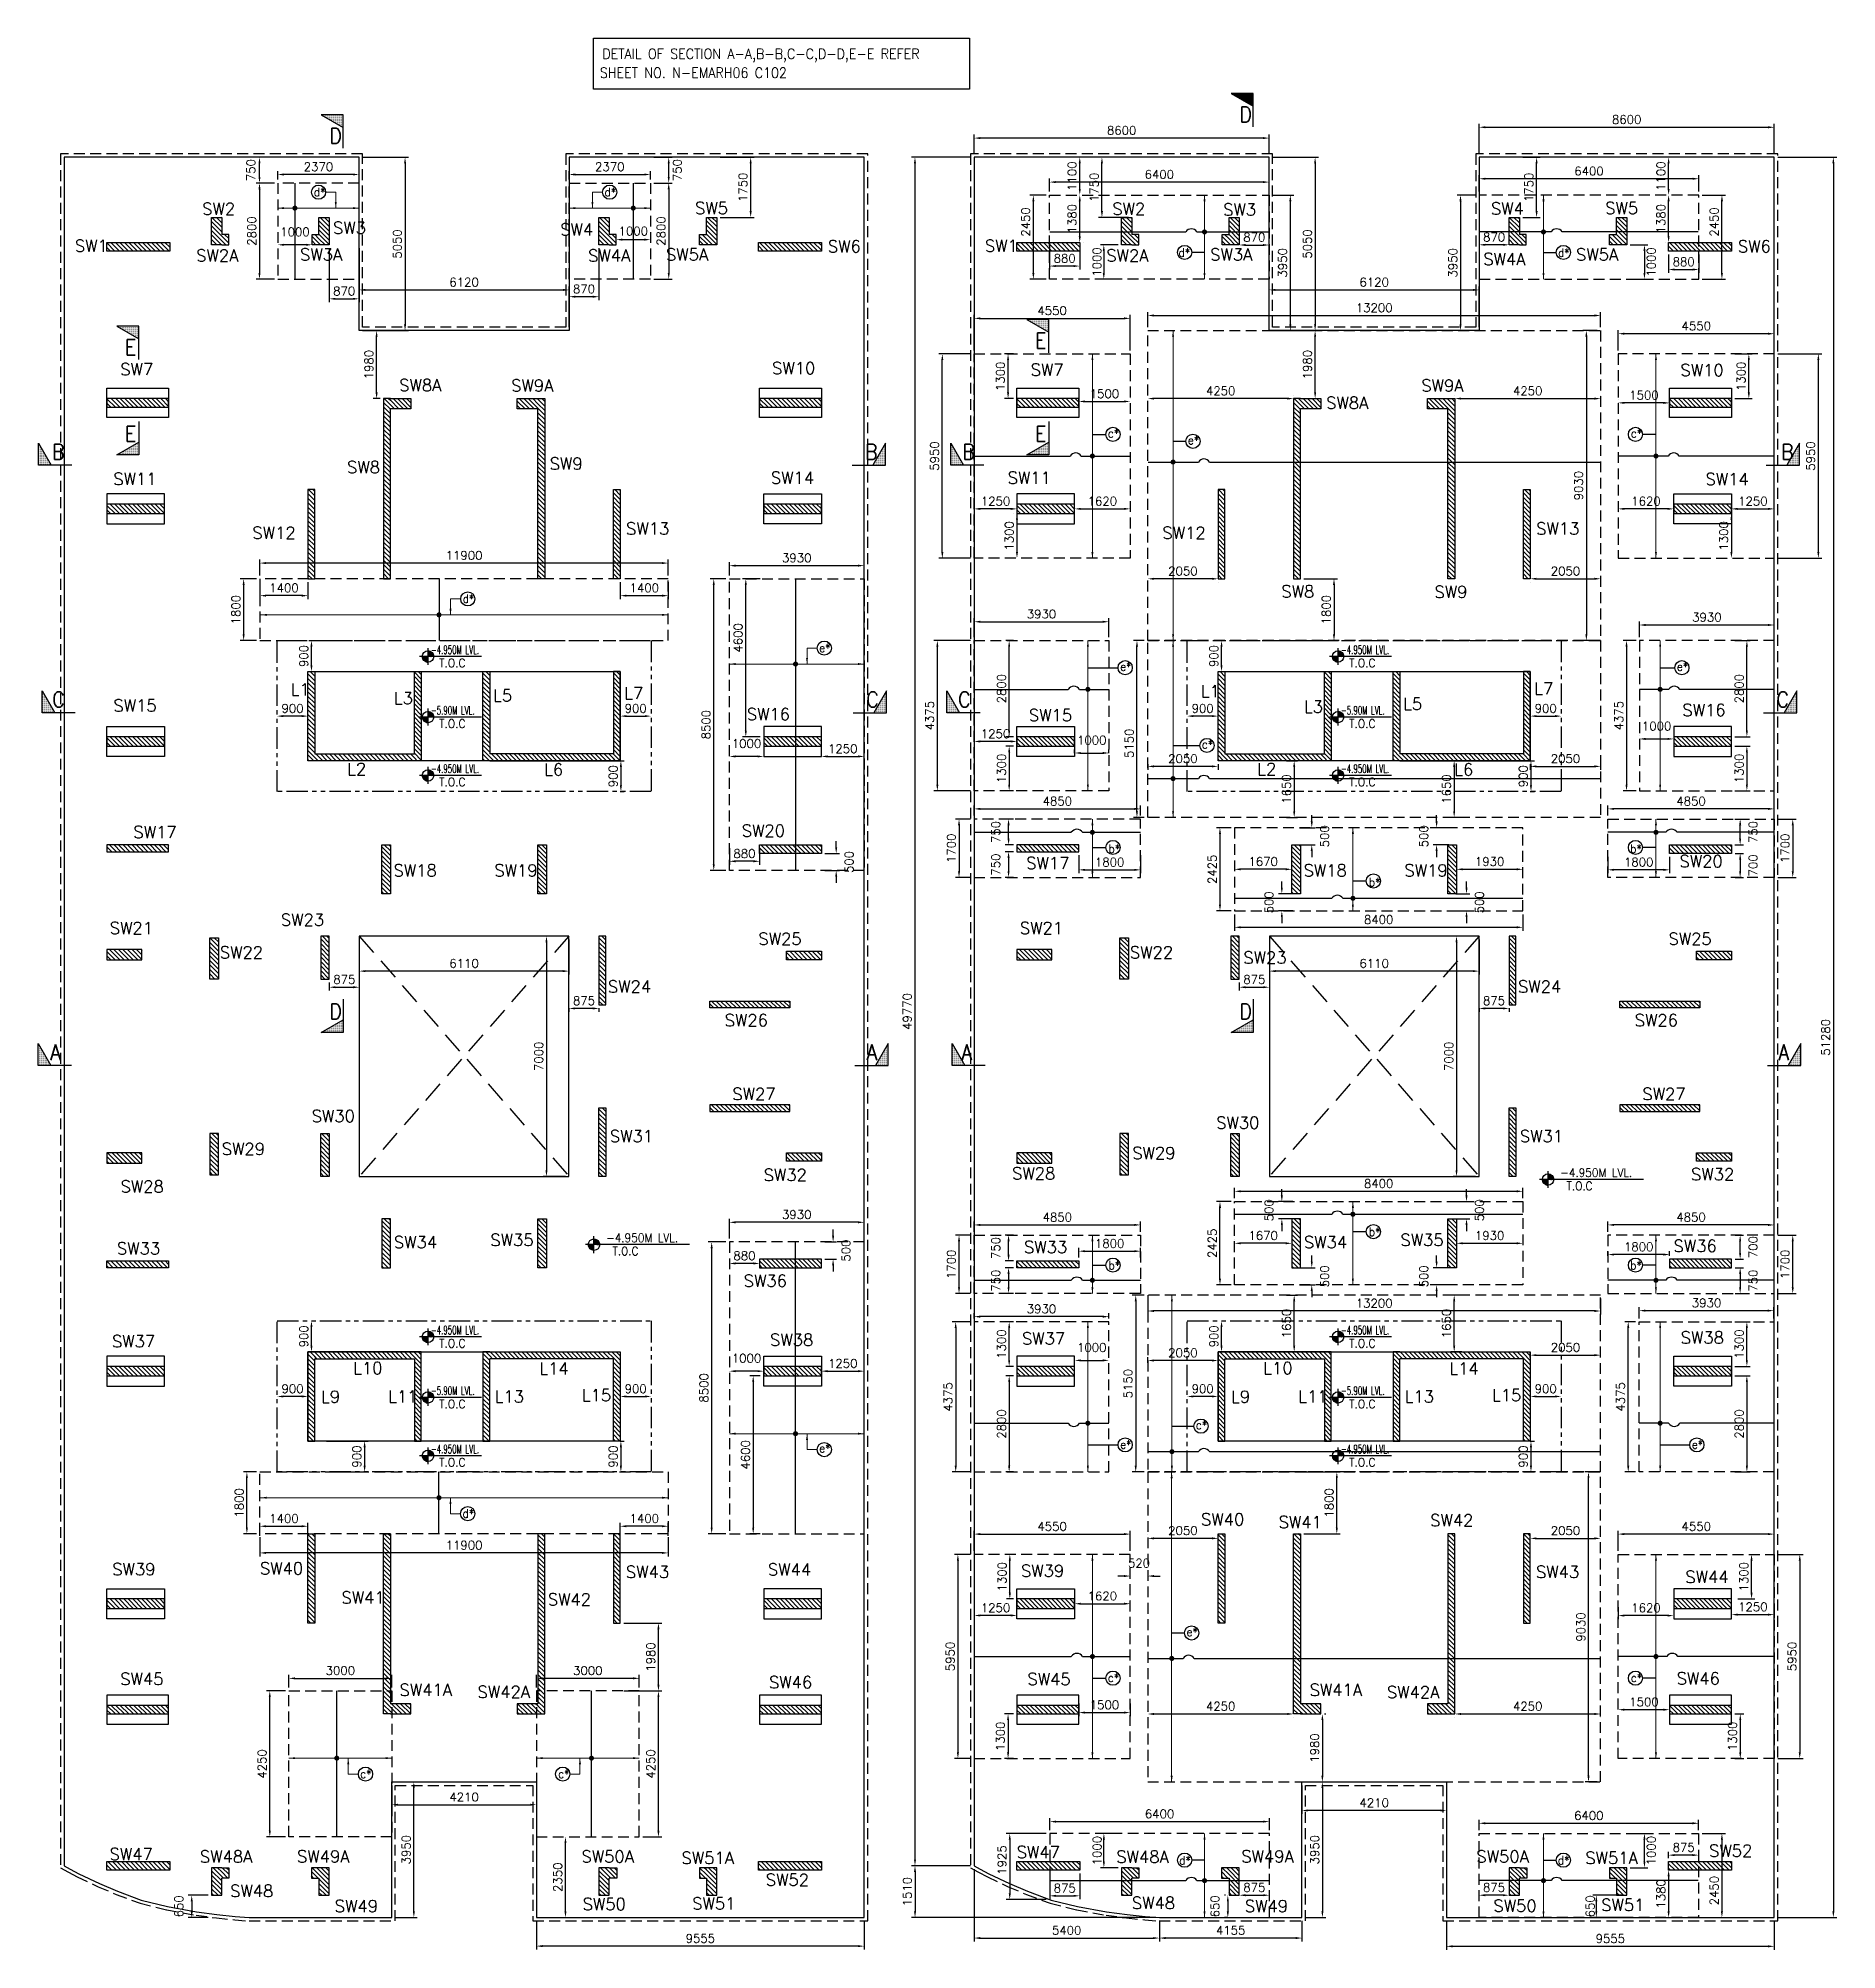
# Model space of a CAD drawing. Extents: x 493682 to 1244665, y -124941 to -2846.
# Drawn here: x 586935 to 639348, y -58533 to -2846 of the extents above; entities that cross this region are included whole.
import ezdxf
from ezdxf.lldxf.tags import DXFTag

# ---------------------------------------------------------------- set-up
doc = ezdxf.new("R2010")
doc.units = 0
doc.header["$MEASUREMENT"] = 0
doc.header["$PDMODE"] = 34
doc.header["$PDSIZE"] = 50
doc.linetypes.add('HIDDEN', pattern=[9.525, 6.35, -3.175])
doc.linetypes.add('PHANTOM4', pattern=[0.625, 0.3125, -0.0625, 0.0625, -0.0625, 0.0625, -0.0625])
for name, color, linetype in [('001 TOP VERTICAL STEEL', 183, 'Continuous'), ('001 X DIR.', 130, 'Continuous'), ('001 Y.DIR', 92, 'Continuous'), ('003 5.875M', 123, 'Continuous'), ('02BEAM TEXT', 3, 'Continuous'), ('04 FOOTING', 2, 'Continuous'), ('04 NORMAL TEXT', 2, 'Continuous'), ('16 SECT-MKD', 1, 'Continuous'), ('16 SECT-NO', 1, 'Continuous'), ('18 COL. TEXT', 1, 'Continuous'), ('19 COLUMN', 1, 'Continuous'), ('21GRID CIRCLE', 5, 'Continuous'), ('22222', 63, 'Continuous'), ('25 hatch', 8, 'Continuous'), ('26 HT (PCC)', 8, 'Continuous'), ('FRAME', 6, 'Continuous'), ('RENF', 2, 'Continuous'), ('SLAB NOS', 3, 'Continuous')]:
    doc.layers.add(name, color=color, linetype=linetype)
doc.styles.add('ROMAND', font='simplex.shx', dxfattribs={"width": 0.85})
doc.styles.add('ROMANS', font='simplex.shx')
tags = doc.linetypes.add('HIDDEN2', pattern=[0.1875, 0.125, -0.0625]).pattern_tags.tags
tags[6:7] = [DXFTag(74, 4), DXFTag(75, 0), DXFTag(340, '0'), DXFTag(46, 1.0), DXFTag(50, 0.0), DXFTag(44, 0.0), DXFTag(45, 0.0)]
tags[4:5] = [DXFTag(74, 4), DXFTag(75, 0), DXFTag(340, '0'), DXFTag(46, 1.0), DXFTag(50, 0.0), DXFTag(44, 0.0), DXFTag(45, 0.0)]
doc.dimstyles.new('SDU-II', dxfattribs={"dimscale": 100, "dimtxt": 2.5, "dimasz": 1.8, "dimexe": 1, "dimexo": 1, "dimgap": 1, "dimtad": 1, "dimdec": 0, "dimzin": 0, "dimdsep": 46, "dimtxsty": 'ROMANS', "dimcen": 0.09, "dimclrd": 5, "dimclre": 5, "dimclrt": 4, "dimadec": 0, "dimazin": 0, "dimtfac": 1, "dimtdec": 0, "dimtmove": 1, "dimatfit": 3, "dimfxl": 1, "dimtolj": 1, "dimtzin": 0, "dimlwd": 9, "dimlwe": 0, "dimarcsym": 1})
doc.dimstyles.get("Standard").update_dxf_attribs({"dimscale": 100, "dimtxt": 2.5, "dimasz": 1.8, "dimexe": 1, "dimexo": 1, "dimgap": 1, "dimtad": 1, "dimdec": 0, "dimzin": 0, "dimdsep": 46, "dimtxsty": 'ROMANS', "dimcen": 0, "dimclrd": 5, "dimclre": 5, "dimclrt": 4, "dimadec": 0, "dimazin": 0, "dimtfac": 1, "dimtdec": 4, "dimtofl": 0, "dimtmove": 2, "dimatfit": 3, "dimfxl": 1, "dimtolj": 1, "dimtzin": 0, "dimlwe": -1, "dimarcsym": 0})
pattern_1 = [(90, (668233.54, -65314.49), (-19.2, 4e-15), [0, -19.2])]
pattern_2 = [(90, (530406.362, -65314.49), (19.2, 4e-15), [0, -19.2])]
pattern_3 = [(90, (668344.272, -55032.55), (-19.2, 4e-15), [0, -19.2])]
pattern_4 = [(90, (530353.136, -55032.55), (19.2, 4e-15), [0, -19.2])]
pattern_5 = [(90, (668241.508, -47820.015), (-19.2, 4e-15), [0, -19.2])]
pattern_6 = [(90, (530328.334, -47820.015), (19.2, 4e-15), [0, -19.2])]
pattern_7 = [(180, (628361.36, 49488.874), (-5e-15, -19.2), [0, -19.2])]
pattern_8 = [(315, (-18882.915, -74416.34), (65.63609, 65.63609), [])]
pattern_9 = [(315, (-18932.915, -74416.34), (65.63609, 65.63609), [])]
pattern_10 = [(90, (694863.448, -65314.49), (-19.2, 4e-15), [0, -19.2])]
pattern_11 = [(90, (556999.27, -65314.49), (19.2, 4e-15), [0, -19.2])]
pattern_12 = [(90, (694824.861, -47820.015), (-19.2, 4e-15), [0, -19.2])]
pattern_13 = [(90, (556961.482, -47820.015), (19.2, 4e-15), [0, -19.2])]
pattern_14 = [(90, (694715.769, -55032.55), (-19.2, 4e-15), [0, -19.2])]
pattern_15 = [(90, (556884.043, -55032.55), (19.2, 4e-15), [0, -19.2])]
pattern_16 = [(180, (654882.268, 49488.874), (-5e-15, -19.2), [0, -19.2])]

msp = doc.modelspace()

# ---------------------------------------------------------------- texts
at = {"layer": '02BEAM TEXT', "color": 3, "style": 'ROMANS'}
for s, width, p in [('-4.950M LVL.', 0.6, (598380.7, -20785.6, -54757.8)), ('-4.950M LVL.', 0.6, (624901.6, -20785.6, -54757.8)), ('T.O.C', 0.9, (598619.8, -21172.8, -54757.8)), ('T.O.C', 0.9, (625140.7, -21172.8, -54757.8)), ('-5.90M LVL.', 0.6, (598380.7, -22550.6, -54757.8)), ('T.O.C', 0.9, (598619.8, -22937.8, -54757.8)), ('-5.90M LVL.', 0.6, (624901.6, -22550.6, -54757.8)), ('T.O.C', 0.9, (625140.7, -22937.8, -54757.8)), ('-4.950M LVL.', 0.6, (598380.7, -24251.1, -54757.8)), ('T.O.C', 0.9, (598619.8, -24638.3, -54757.8)), ('-4.950M LVL.', 0.6, (624901.6, -24251.1, -54757.8)), ('T.O.C', 0.9, (625140.7, -24638.3, -54757.8)), ('-4.950M LVL.', 0.9, (631286.4, -36019.2, -41231154314.3)), ('T.O.C', 0.9, (631470.6, -36406.4, -41231154314.3)), ('-4.950M LVL.', 0.9, (603483.9, -37916.6, -41231154314.3)), ('T.O.C', 0.9, (603668.1, -38303.8, -41231154314.3)), ('-4.950M LVL.', 0.6, (598380.7, -40605.6, -54757.8)), ('-4.950M LVL.', 0.6, (624901.6, -40605.6, -54757.8)), ('T.O.C', 0.9, (598619.8, -40992.8, -54757.8)), ('T.O.C', 0.9, (625140.7, -40992.8, -54757.8)), ('-5.90M LVL.', 0.6, (598380.7, -42370.6, -54757.8)), ('-5.90M LVL.', 0.6, (624901.6, -42370.6, -54757.8)), ('T.O.C', 0.9, (598619.8, -42757.8, -54757.8)), ('T.O.C', 0.9, (625140.7, -42757.8, -54757.8)), ('-4.950M LVL.', 0.6, (598380.7, -44071.1, -54757.8)), ('-4.950M LVL.', 0.6, (624901.6, -44071.1, -54757.8)), ('T.O.C', 0.9, (598619.8, -44458.3, -54757.8)), ('T.O.C', 0.9, (625140.7, -44458.3, -54757.8))]:
    msp.add_text(s, height=250, dxfattribs=dict(at, width=width)).set_placement(p)
at = {"layer": '04 NORMAL TEXT', "color": 4, "style": 'ROMANS', "width": 0.9}
for s, p in [('d*', (594967.7, -7449.6)), ('d*', (603440.9, -7449.6, -28103551530.3)), ('d*', (620165.1, -9214)), ('d*', (631224.4, -9217)), ('c*', (618105.3, -14479.4)), ('e*', (620437.5, -14678.8)), ('c*', (633345.1, -14479.4)), ('d*', (599304.7, -19298.1, -28103551530.3)), ('e*', (609693.7, -20731.1, -28103551530.3)), ('e*', (618461.4, -21275.4)), ('e*', (634685.3, -21275.4)), ('c*', (620845.5, -23540)), ('b*', (618124.3, -26580)), ('b*', (633326.4, -26580)), ('b*', (625714.5, -27555)), ('b*', (625714.5, -37740.3)), ('b*', (618124.3, -38715.3)), ('b*', (633326.4, -38715.3)), ('c*', (620671.5, -43370.8)), ('e*', (609693.7, -44047.9)), ('e*', (618461.4, -43936.6)), ('e*', (635120.7, -43936.6)), ('d*', (599303.7, -45945.3)), ('e*', (620399.6, -49394.5)), ('c*', (618105.3, -50732.3)), ('c*', (633345.4, -50732.3)), ('c*', (596319.2, -53531.8)), ('c*', (602084.2, -53531.8)), ('d*', (620182.1, -56052.3)), ('d*', (631218.9, -56046.8))]:
    msp.add_text(s, height=250, dxfattribs=at).set_placement(p)
at = {"layer": '16 SECT-NO', "color": 1, "style": 'ROMAND', "width": 0.9}
for s, p in [('D', (621942.8, -5290.9)), ('D', (595421.9, -5915.9)), ('E', (589461.4, -12074.9, 0)), ('E', (615982.3, -11880.9)), ('E', (589461.4, -14593.6, 0)), ('E', (615982.3, -14593.6)), ('B', (587336.4, -15119.7, 46178892832)), ('B', (611031.7, -15119.7, 46178892832)), ('B', (613865.7, -15119.7, 46178892832)), ('B', (637721.6, -15119.7, 46178892832)), ('C', (587344.6, -22332.2, 46178892832)), ('C', (611065.5, -22332.2, 46178892832)), ('C', (613741.6, -22332.2, 46178892832)), ('C', (637590.5, -22332.2, 46178892832)), ('D', (595421.9, -31422)), ('D', (621942.8, -31422)), ('A', (587284.4, -32614.1, 46178892832)), ('A', (611073.9, -32614.1, 46178892832)), ('A', (613838.1, -32614.1, 46178892832)), ('A', (637648.3, -32614.1, 46178892832))]:
    msp.add_text(s, height=450, dxfattribs=at).set_placement(p)
at = {"layer": '18 COL. TEXT', "style": 'ROMANS'}
for s, p in [('SW2', (591714.2, -7990.7, 0)), ('SW5', (606076.6, -7969.5, 0)), ('SW2', (618235.1, -7990.7)), ('SW3', (621465.3, -8013.4)), ('SW4', (629269.6, -7984.4)), ('SW5', (632597.5, -7969.5)), ('SW3', (595526.4, -8544.9, 0)), ('SW4', (602145.4, -8592.4, 0)), ('SW1', (588001.6, -9067.6, -155652687430.6)), ('SW6', (609945.8, -9084.7, 0)), ('SW6', (609945.8, -9084.7, 0)), ('SW1', (614522.5, -9067.6, -155652687430.6)), ('SW6', (636466.7, -9084.7)), ('SW6', (636466.7, -9084.7)), ('SW2A', (591539.7, -9351.6, 0)), ('SW3A', (594566, -9322.6, 0)), ('SW4A', (602959.8, -9354.7, 0)), ('SW5A', (605229.1, -9322.6, 0)), ('SW2A', (618060.6, -9351.6)), ('SW3A', (621087, -9322.6)), ('SW4A', (629046.7, -9453.2)), ('SW5A', (631750, -9322.6)), ('SW7', (589326, -12666.2, 0)), ('SW8A', (597454.6, -13129, 0)), ('SW9A', (600719.3, -13138.8, 0)), ('SW10', (608321, -12631.2, 0)), ('SW7', (615856.9, -12677.2)), ('SW9A', (627240.2, -13138.8)), ('SW10', (634791.9, -12692.2)), ('SW8A', (624466.5, -13643)), ('SW11', (589124.2, -15859, -155652687430.6)), ('SW8', (595935.6, -15516.4)), ('SW9', (601839.1, -15414.4)), ('SW14', (608285.5, -15824, 0)), ('SW11', (615186.6, -15823.5, -155652687430.6)), ('SW11', (615186.6, -15823.5, -155652687430.6)), ('SW14', (635521.9, -15863)), ('SW12', (593175.1, -17429.9, 0)), ('SW13', (604066.3, -17307.2, 0)), ('SW12', (619696, -17429.9)), ('SW13', (630587.2, -17307.2)), ('SW8', (623163.3, -19137)), ('SW9', (627624.1, -19151.6)), ('L1', (594294.1, -21989.4, 0)), ('L1', (620815, -22046.9)), ('L7', (630532.1, -21965.2)), ('SW15', (589126.7, -22462.2, 0)), ('L3', (597300.2, -22247.3, 0)), ('L5', (600189, -22166.2, 0)), ('L7', (604011.2, -22096.2, 0)), ('L3', (623821.1, -22493.8)), ('L5', (626709.9, -22412.7)), ('SW16', (634848.6, -22591.3)), ('SW16', (607584.2, -22713.1, 0)), ('SW15', (615804.1, -22742.2)), ('L2', (595938.2, -24311, 0)), ('L6', (601678.4, -24325.5)), ('L2', (622459.1, -24311)), ('L6', (628199.3, -24325.5)), ('SW17', (589708.9, -26146.1, 0)), ('SW20', (607437.3, -26108, 0)), ('SW17', (615726.6, -27049.6)), ('SW20', (634764.2, -26997.5)), ('SW18', (597289.2, -27263.6, 0)), ('SW19', (600227.2, -27263.6, 0)), ('SW18', (623810.1, -27263.6)), ('SW19', (626748.1, -27263.6)), ('SW23', (594006, -28703.2, 0)), ('SW21', (589019.8, -28942.8, 0)), ('SW25', (607922.3, -29255.9, 0)), ('SW21', (615540.7, -28942.8)), ('SW25', (634443.2, -29255.9)), ('SW22', (592226.9, -29651.3, 0)), ('SW22', (618747.8, -29651.3)), ('SW23', (622054.5, -29805.2)), ('SW24', (603536.4, -30648.5, 0)), ('SW24', (630057.4, -30648.5)), ('SW26', (606939.3, -31629.1, 0)), ('SW26', (633460.2, -31629.1)), ('SW27', (607162.7, -33776.6, 0)), ('SW27', (633683.6, -33776.6)), ('SW30', (594903.4, -34420.4, 0)), ('SW30', (621262.2, -34614.1)), ('SW29', (592283.5, -35377.7, 0)), ('SW31', (603592.3, -35007.2, 0)), ('SW31', (630113.2, -35007.2)), ('SW29', (618817.7, -35497.9)), ('SW28', (589335.4, -36472.2, 0)), ('SW32', (608075.1, -36137, 0)), ('SW28', (615315.2, -36091.5)), ('SW32', (635100.7, -36115.3)), ('SW34', (597298.7, -38095.8, 0)), ('SW35', (600111.5, -38030.7, 0)), ('SW34', (623819.6, -38095.8)), ('SW35', (626632.4, -38030.7)), ('SW36', (634590.8, -38205)), ('SW33', (589227.7, -38275.7, 0)), ('SW33', (615661.7, -38235.6)), ('SW36', (607494.9, -39220.5, 0)), ('SW37', (589083.3, -40982.8, 0)), ('SW38', (608262.5, -40938.9, 0)), ('SW37', (615602.3, -40901.4)), ('SW38', (634799.6, -40873.6)), ('L10', (596112.9, -41761.8, 0)), ('L14', (601536.7, -41772.6, 0)), ('L10', (622633.8, -41761.8)), ('L14', (628057.6, -41772.6)), ('L9', (595176, -42596.1, 0)), ('L11', (597133.8, -42588.9, 0)), ('L13', (600235.1, -42592.5, 0)), ('L15', (602778, -42550.6, 0)), ('L9', (621696.9, -42596.1)), ('L11', (623654.8, -42588.9)), ('L13', (626756, -42592.5)), ('L15', (629298.9, -42550.6)), ('SW40', (620821.4, -46169)), ('SW41', (623082.8, -46246.6)), ('SW42', (627498, -46196.6)), ('SW39', (589092.7, -47623.8, -155652687430.6)), ('SW40', (593395.9, -47597.1, 0)), ('SW44', (608199.2, -47628.6, 0)), ('SW39', (615574.1, -47667.4)), ('SW43', (604060.9, -47701.1, 0)), ('SW43', (630581.9, -47701.1)), ('SW44', (634935.5, -47845.8)), ('SW41', (595771.6, -48448.9)), ('SW42', (601784.6, -48500.4, 0)), ('SW45', (589326, -50817.3, 0)), ('SW46', (608230.2, -50915.8, 0)), ('SW45', (615762.4, -50822.8)), ('SW46', (634681.2, -50803.1)), ('SW41A', (597465, -51138.4, 0)), ('SW42A', (599738.1, -51196.5)), ('SW41A', (623985.9, -51138.4)), ('SW42A', (626238.1, -51204.9)), ('SW47', (589014.2, -55919.5, -155652687430.6)), ('SW48A', (591645.8, -55993.7, 0)), ('SW49A', (594476.4, -55986.5, 0)), ('SW50A', (602766.5, -55990.5, 0)), ('SW51A', (605681.3, -56032.7, 0)), ('SW47', (615447.6, -55862.3, -155652687430.6)), ('SW48A', (618352.3, -55996.7)), ('SW49A', (621995.2, -55986.5)), ('SW50A', (628846.6, -55990.5)), ('SW51A', (632020.3, -56032.7)), ('SW52', (635626, -55822.7)), ('SW48', (592527.4, -56994.4, 0)), ('SW52', (608137.3, -56672.4, 0)), ('SW49', (595575.6, -57433.3, 0)), ('SW50', (602799.8, -57375.3, 0)), ('SW51', (605994.3, -57359.1, 0)), ('SW48', (618804.3, -57343.9)), ('SW49', (622096.5, -57433.3)), ('SW50', (629342.4, -57429.6)), ('SW51', (632483.1, -57403.5))]:
    msp.add_text(s, height=350, dxfattribs=at).set_placement(p)
at = {"layer": 'SLAB NOS', "color": 1, "linetype": 'Continuous', "style": 'ROMANS', "width": 0.9}
for s, p in [('DETAIL OF SECTION A-A,B-B,C-C,D-D,E-E REFER', (603373.9, -3451.1, -46178892832)), (' SHEET NO. N-EMARH06 C102', (603117.4, -4001.2, -46178892832))]:
    msp.add_text(s, height=300, dxfattribs=at).set_placement(p)

# ---------------------------------------------------------------- blocks, each defined once
blk = doc.blocks.new('*D10')
at = {"color": 5, "linetype": 'Continuous', "transparency": 16777216}
for p, q in [((595337, -43714), (596546, -43714)), ((595337, -44614), (596546, -44614))]:
    blk.add_line(p, q, dxfattribs=at)
at = {"color": 5, "linetype": 'Continuous', "lineweight": -2, "transparency": 16777216}
blk.add_line((596446, -43894), (596446, -44434), dxfattribs=at)
at = {"color": 5, "transparency": 16777216}
for points in [[(596476, -43894), (596416, -43894), (596446, -43714)], [(596416, -44434), (596476, -44434), (596446, -44614)]]:
    blk.add_solid(points, dxfattribs=at)
at = {"layer": 'DEFPOINTS', "color": 0, "transparency": 16777216}
for p in [(595237, -43714), (595237, -44614), (596446, -44614)]:
    blk.add_point(p, dxfattribs=at)
at = {"color": 4, "transparency": 16777216, "insert": (596221, -44164), "char_height": 250, "attachment_point": 5, "rotation": 90, "style": 'ROMANS'}
blk.add_mtext('\\A1;900', dxfattribs=at)
blk = doc.blocks.new('*D15')
at = {"color": 5, "linetype": 'Continuous', "transparency": 16777216}
for p, q in [((596896, -11364), (596696, -11364)), ((596896, -13344), (596696, -13344))]:
    blk.add_line(p, q, dxfattribs=at)
at = {"color": 5, "linetype": 'Continuous', "lineweight": -2, "transparency": 16777216}
blk.add_line((596796, -13164), (596796, -11544), dxfattribs=at)
at = {"color": 5, "transparency": 16777216}
for points in [[(596826, -11544), (596766, -11544), (596796, -11364)], [(596766, -13164), (596826, -13164), (596796, -13344)]]:
    blk.add_solid(points, dxfattribs=at)
at = {"layer": 'DEFPOINTS', "color": 0, "transparency": 16777216}
for p in [(596796, -11364), (596996, -11364), (596996, -13344)]:
    blk.add_point(p, dxfattribs=at)
at = {"color": 4, "transparency": 16777216, "insert": (596571, -12354), "char_height": 250, "attachment_point": 5, "rotation": 90, "style": 'ROMANS'}
blk.add_mtext('\\A1;1980', dxfattribs=at)
blk = doc.blocks.new('zw$DB44')
at = {"layer": '25 hatch', "linetype": 'Continuous', "ltscale": 5}
h = blk.add_hatch(dxfattribs=at)
h.set_pattern_fill('ANSI31', color=256, scale=29.235733, angle=270, style=0)
h.set_pattern_definition(pattern_8)
h.paths.add_polyline_path([(-150, 0), (150, 0), (150, -800), (-150, -800)])
h = blk.add_hatch(dxfattribs=at)
h.set_pattern_fill('ANSI31', color=256, scale=29.235733, angle=270, style=0)
h.set_pattern_definition(pattern_8)
h.paths.add_polyline_path([(14270, 0), (14570, 0), (14570, -800), (14270, -800)])
h = blk.add_hatch(dxfattribs=at)
h.set_pattern_fill('ANSI31', color=256, scale=29.235733, angle=270, style=0)
h.set_pattern_definition(pattern_8)
h.paths.add_polyline_path([(150, -800), (350, -800), (350, -500), (150, -500)])
h = blk.add_hatch(dxfattribs=at)
h.set_pattern_fill('ANSI31', color=256, scale=29.235733, angle=270, style=0)
h.set_pattern_definition(pattern_8)
h.paths.add_polyline_path([(2780, -500), (2980, -500), (2980, -800), (2780, -800)])
h = blk.add_hatch(dxfattribs=at)
h.set_pattern_fill('ANSI31', color=256, scale=29.235733, angle=270, style=0)
h.set_pattern_definition(pattern_8)
h.paths.add_polyline_path([(2980, 0), (3280, 0), (3280, -800), (2980, -800)])
h = blk.add_hatch(dxfattribs=at)
h.set_pattern_fill('ANSI31', color=256, scale=29.235733, angle=270, style=0)
h.set_pattern_definition(pattern_8)
h.paths.add_polyline_path([(11140, 0), (11440, 0), (11440, -800), (11140, -800)])
h = blk.add_hatch(dxfattribs=at)
h.set_pattern_fill('ANSI31', color=256, scale=29.235733, angle=270, style=0)
h.set_pattern_definition(pattern_8)
h.paths.add_polyline_path([(11440, -800), (11640, -800), (11640, -500), (11440, -500)])
h = blk.add_hatch(dxfattribs=at)
h.set_pattern_fill('ANSI31', color=256, scale=29.235733, angle=270, style=0)
h.set_pattern_definition(pattern_8)
h.paths.add_polyline_path([(14270, -800), (14070, -800), (14070, -500), (14270, -500)])
h = blk.add_hatch(dxfattribs=at)
h.set_pattern_fill('ANSI31', color=256, scale=29.235733, angle=270, style=0)
h.set_pattern_definition(pattern_8)
h.paths.add_polyline_path([(-3200, -731), (-1370, -731), (-1370, -981), (-3200, -981)])
h = blk.add_hatch(dxfattribs=at)
h.set_pattern_fill('ANSI31', color=256, scale=29.235733, angle=270, style=0)
h.set_pattern_definition(pattern_8)
h.paths.add_polyline_path([(15790, -731), (17620, -731), (17620, -981), (15790, -981)])
h = blk.add_hatch(dxfattribs=at)
h.set_pattern_fill('ANSI31', color=256, scale=29.235733, angle=270, style=0)
h.set_pattern_definition([(315, (-18882.915, -73966.34), (65.63609, 65.63609), [])])
h.paths.add_polyline_path([(-3200, -5530), (-3200, -5280), (-1400, -5280), (-1400, -5530)])
h = blk.add_hatch(dxfattribs=at)
h.set_pattern_fill('ANSI31', color=256, scale=29.235733, angle=270, style=0)
h.set_pattern_definition(pattern_8)
h.paths.add_polyline_path([(4860, -10530), (5060, -10530), (5060, -5280), (4860, -5280)])
h = blk.add_hatch(dxfattribs=at)
h.set_pattern_fill('ANSI31', color=256, scale=29.235733, angle=270, style=0)
h.set_pattern_definition(pattern_8)
h.paths.add_polyline_path([(5060, -5280), (5660, -5280), (5660, -5580), (5060, -5580)])
h = blk.add_hatch(dxfattribs=at)
h.set_pattern_fill('ANSI31', color=256, scale=29.235733, angle=270, style=0)
h.set_pattern_definition(pattern_8)
h.paths.add_polyline_path([(8760, -5280), (9360, -5280), (9360, -5580), (8760, -5580)])
h = blk.add_hatch(dxfattribs=at)
h.set_pattern_fill('ANSI31', color=256, scale=29.235733, angle=270, style=0)
h.set_pattern_definition(pattern_8)
h.paths.add_polyline_path([(9360, -5280), (9560, -5280), (9560, -10530), (9360, -10530)])
h = blk.add_hatch(dxfattribs=at)
h.set_pattern_fill('ANSI31', color=256, scale=29.235733, angle=270, style=0)
h.set_pattern_definition([(315, (137.085, -73966.34), (65.63609, 65.63609), [])])
h.paths.add_polyline_path([(15820, -5530), (15820, -5280), (17620, -5280), (17620, -5530)])
h = blk.add_hatch(dxfattribs=at)
h.set_pattern_fill('ANSI31', color=256, scale=29.235733, angle=270, style=0)
h.set_pattern_definition(pattern_8)
h.paths.add_polyline_path([(2860, -7930), (2660, -7930), (2660, -10530), (2860, -10530)])
h = blk.add_hatch(dxfattribs=at)
h.set_pattern_fill('ANSI31', color=256, scale=29.235733, angle=270, style=0)
h.set_pattern_definition(pattern_8)
h.paths.add_polyline_path([(11560, -7930), (11760, -7930), (11760, -10530), (11560, -10530)])
h = blk.add_hatch(dxfattribs=at)
h.set_pattern_fill('ANSI31', color=256, scale=29.235733, angle=270, style=0)
h.set_pattern_definition([(315, (-18882.915, -74841.34), (65.63609, 65.63609), [])])
h.paths.add_polyline_path([(-1520, -8630), (-1520, -8355), (-3200, -8355), (-3200, -8630)])
h = blk.add_hatch(dxfattribs=at)
h.set_pattern_fill('ANSI31', color=256, scale=29.235733, angle=270, style=0)
h.set_pattern_definition([(315, (257.085, -74841.34), (65.63609, 65.63609), [])])
h.paths.add_polyline_path([(17620, -8630), (17620, -8355), (15940, -8355), (15940, -8630)])
h = blk.add_hatch(dxfattribs=at)
h.set_pattern_fill('ANSI31', color=256, scale=29.235733, angle=270, style=0)
h.set_pattern_definition(pattern_8)
h.paths.add_polyline_path([(2860, -15830), (2660, -15830), (2660, -13230), (2860, -13230)])
h = blk.add_hatch(dxfattribs=at)
h.set_pattern_fill('ANSI31', color=256, scale=29.235733, angle=270, style=0)
h.set_pattern_definition(pattern_8)
h.paths.add_polyline_path([(5760, -13230), (5960, -13230), (5960, -15830), (5760, -15830)])
h = blk.add_hatch(dxfattribs=at)
h.set_pattern_fill('ANSI31', color=256, scale=29.235733, angle=270, style=0)
h.set_pattern_definition(pattern_8)
h.paths.add_polyline_path([(7760, -13230), (7960, -13230), (7960, -15830), (7760, -15830)])
h = blk.add_hatch(dxfattribs=at)
h.set_pattern_fill('ANSI31', color=256, scale=29.235733, angle=270, style=0)
h.set_pattern_definition(pattern_8)
h.paths.add_polyline_path([(11560, -15830), (11760, -15830), (11760, -13230), (11560, -13230)])
h = blk.add_hatch(dxfattribs=at)
h.set_pattern_fill('ANSI31', color=256, scale=29.235733, angle=270, style=0)
h.set_pattern_definition([(315, (-18882.915, -81616.34), (65.63609, 65.63609), [])])
h.paths.add_polyline_path([(-1520, -15405), (-1520, -15130), (-3200, -15130), (-3200, -15405)])
h = blk.add_hatch(dxfattribs=at)
h.set_pattern_fill('ANSI31', color=256, scale=29.235733, angle=270, style=0)
h.set_pattern_definition([(315, (257.085, -81616.34), (65.63609, 65.63609), [])])
h.paths.add_polyline_path([(17620, -15405), (17620, -15130), (15940, -15130), (15940, -15405)])
h = blk.add_hatch(dxfattribs=at)
h.set_pattern_fill('ANSI31', color=256, scale=29.235733, angle=270, style=0)
h.set_pattern_definition(pattern_8)
h.paths.add_polyline_path([(5760, -15830), (2860, -15830), (2860, -15630), (5760, -15630)])
h = blk.add_hatch(dxfattribs=at)
h.set_pattern_fill('ANSI31', color=256, scale=29.235733, angle=270, style=0)
h.set_pattern_definition(pattern_8)
h.paths.add_polyline_path([(7960, -15830), (11560, -15830), (11560, -15630), (7960, -15630)])
h = blk.add_hatch(dxfattribs=at)
h.set_pattern_fill('ANSI31', color=256, scale=29.235733, angle=270, style=0)
h.set_pattern_definition(pattern_8)
h.paths.add_polyline_path([(-3200, -18480), (-1400, -18480), (-1400, -18280), (-3200, -18280)])
h = blk.add_hatch(dxfattribs=at)
h.set_pattern_fill('ANSI31', color=256, scale=29.235733, angle=270, style=0)
h.set_pattern_definition(pattern_8)
h.paths.add_polyline_path([(5060, -19705), (4810, -19705), (4810, -18280), (5060, -18280)])
h = blk.add_hatch(dxfattribs=at)
h.set_pattern_fill('ANSI31', color=256, scale=29.235733, angle=270, style=0)
h.set_pattern_definition(pattern_8)
h.paths.add_polyline_path([(9360, -18280), (9610, -18280), (9610, -19705), (9360, -19705)])
h = blk.add_hatch(dxfattribs=at)
h.set_pattern_fill('ANSI31', color=256, scale=29.235733, angle=270, style=0)
h.set_pattern_definition([(315, (-18882.915, -74466.34), (65.63609, 65.63609), [])])
h.paths.add_polyline_path([(17620, -18530), (15820, -18530), (15820, -18280), (17620, -18280)])
h = blk.add_hatch(dxfattribs=at)
h.set_pattern_fill('ANSI31', color=256, scale=29.235733, angle=270, style=0)
h.set_pattern_definition(pattern_9)
h.paths.add_polyline_path([(-200, -20990), (50, -20990), (50, -22190), (-200, -22190)])
h = blk.add_hatch(dxfattribs=at)
h.set_pattern_fill('ANSI31', color=256, scale=29.235733, angle=270, style=0)
h.set_pattern_definition([(315, (-18882.915, -74416.34), (65.63609, 65.63609), [])])
h.paths.add_polyline_path([(3030, -22190), (3280, -22190), (3280, -20940), (3030, -20940)])
h = blk.add_hatch(dxfattribs=at)
h.set_pattern_fill('ANSI31', color=256, scale=29.235733, angle=270, style=0)
h.set_pattern_definition(pattern_8)
h.paths.add_polyline_path([(11340, -20940), (11140, -20940), (11140, -22940), (11340, -22940)])
h = blk.add_hatch(dxfattribs=at)
h.set_pattern_fill('ANSI31', color=256, scale=29.235733, angle=270, style=0)
h.set_pattern_definition([(315, (-18882.915, -74316.34), (65.63609, 65.63609), [])])
h.paths.add_polyline_path([(-3200, -21630), (-2180, -21630), (-2180, -21330), (-3200, -21330)])
h = blk.add_hatch(dxfattribs=at)
h.set_pattern_fill('ANSI31', color=256, scale=29.235733, angle=270, style=0)
h.set_pattern_definition([(315, (-18882.915, -74366.34), (65.63609, 65.63609), [])])
h.paths.add_polyline_path([(17620, -21630), (16600, -21630), (16600, -21380), (17620, -21380)])
h = blk.add_hatch(dxfattribs=at)
h.set_pattern_fill('ANSI31', color=256, scale=29.235733, angle=270, style=0)
h.set_pattern_definition(pattern_8)
h.paths.add_polyline_path([(16700, -23030), (14370, -23030), (14370, -22830), (16700, -22830)])
h = blk.add_hatch(dxfattribs=at)
h.set_pattern_fill('ANSI31', color=256, scale=29.235733, angle=270, style=0)
h.set_pattern_definition(pattern_8)
h.paths.add_polyline_path([(11340, -27940), (11140, -27940), (11140, -25940), (11340, -25940)])
h = blk.add_hatch(dxfattribs=at)
h.set_pattern_fill('ANSI31', color=256, scale=29.235733, angle=270, style=0)
h.set_pattern_definition(pattern_8)
h.paths.add_polyline_path([(16700, -25850), (14370, -25850), (14370, -26050), (16700, -26050)])
h = blk.add_hatch(dxfattribs=at)
h.set_pattern_fill('ANSI31', color=256, scale=29.235733, angle=270, style=0)
h.set_pattern_definition(pattern_9)
h.paths.add_polyline_path([(-200, -27890), (50, -27890), (50, -26690), (-200, -26690)])
h = blk.add_hatch(dxfattribs=at)
h.set_pattern_fill('ANSI31', color=256, scale=29.235733, angle=270, style=0)
h.set_pattern_definition([(315, (-18882.915, -74416.34), (65.6361, 65.6361), [])])
h.paths.add_polyline_path([(3030, -26690), (3280, -26690), (3280, -27940), (3030, -27940)])
h = blk.add_hatch(dxfattribs=at)
h.set_pattern_fill('ANSI31', color=256, scale=29.235733, angle=270, style=0)
h.set_pattern_definition([(315, (-18882.915, -74516.34), (65.6361, 65.6361), [])])
h.paths.add_polyline_path([(-3200, -27550), (-2180, -27550), (-2180, -27250), (-3200, -27250)])
h = blk.add_hatch(dxfattribs=at)
h.set_pattern_fill('ANSI31', color=256, scale=29.235733, angle=270, style=0)
h.set_pattern_definition(pattern_8)
h.paths.add_polyline_path([(17620, -27500), (16600, -27500), (16600, -27250), (17620, -27250)])
h = blk.add_hatch(dxfattribs=at)
h.set_pattern_fill('ANSI31', color=256, scale=29.235733, angle=270, style=0)
h.set_pattern_definition(pattern_8)
h.paths.add_polyline_path([(5060, -29175), (4810, -29175), (4810, -30600), (5060, -30600)])
h = blk.add_hatch(dxfattribs=at)
h.set_pattern_fill('ANSI31', color=256, scale=29.235733, angle=270, style=0)
h.set_pattern_definition(pattern_8)
h.paths.add_polyline_path([(9360, -29175), (9610, -29175), (9610, -30600), (9360, -30600)])
h = blk.add_hatch(dxfattribs=at)
h.set_pattern_fill('ANSI31', color=256, scale=29.235733, angle=270, style=0)
h.set_pattern_definition(pattern_8)
h.paths.add_polyline_path([(-3200, -30400), (-1400, -30400), (-1400, -30600), (-3200, -30600)])
h = blk.add_hatch(dxfattribs=at)
h.set_pattern_fill('ANSI31', color=256, scale=29.235733, angle=270, style=0)
h.set_pattern_definition(pattern_8)
h.paths.add_polyline_path([(17620, -30350), (15820, -30350), (15820, -30600), (17620, -30600)])
h = blk.add_hatch(dxfattribs=at)
h.set_pattern_fill('ANSI31', color=256, scale=29.235733, angle=270, style=0)
h.set_pattern_definition(pattern_8)
h.paths.add_polyline_path([(2860, -33050), (2660, -33050), (2660, -35650), (2860, -35650)])
h = blk.add_hatch(dxfattribs=at)
h.set_pattern_fill('ANSI31', color=256, scale=29.235733, angle=270, style=0)
h.set_pattern_definition(pattern_8)
h.paths.add_polyline_path([(5760, -33050), (2860, -33050), (2860, -33250), (5760, -33250)])
h = blk.add_hatch(dxfattribs=at)
h.set_pattern_fill('ANSI31', color=256, scale=29.235733, angle=270, style=0)
h.set_pattern_definition(pattern_8)
h.paths.add_polyline_path([(5760, -35650), (5960, -35650), (5960, -33050), (5760, -33050)])
h = blk.add_hatch(dxfattribs=at)
h.set_pattern_fill('ANSI31', color=256, scale=29.235733, angle=270, style=0)
h.set_pattern_definition(pattern_8)
h.paths.add_polyline_path([(7760, -35650), (7960, -35650), (7960, -33050), (7760, -33050)])
h = blk.add_hatch(dxfattribs=at)
h.set_pattern_fill('ANSI31', color=256, scale=29.235733, angle=270, style=0)
h.set_pattern_definition(pattern_8)
h.paths.add_polyline_path([(7960, -33050), (11560, -33050), (11560, -33250), (7960, -33250)])
h = blk.add_hatch(dxfattribs=at)
h.set_pattern_fill('ANSI31', color=256, scale=29.235733, angle=270, style=0)
h.set_pattern_definition(pattern_8)
h.paths.add_polyline_path([(11560, -33050), (11760, -33050), (11760, -35650), (11560, -35650)])
h = blk.add_hatch(dxfattribs=at)
h.set_pattern_fill('ANSI31', color=256, scale=29.235733, angle=270, style=0)
h.set_pattern_definition([(315, (-18882.915, -99961.34), (65.63609, 65.63609), [])])
h.paths.add_polyline_path([(-1520, -33750), (-1520, -33475), (-3200, -33475), (-3200, -33750)])
h = blk.add_hatch(dxfattribs=at)
h.set_pattern_fill('ANSI31', color=256, scale=29.235733, angle=270, style=0)
h.set_pattern_definition([(315, (257.085, -99961.34), (65.63609, 65.63609), [])])
h.paths.add_polyline_path([(17620, -33750), (17620, -33475), (15940, -33475), (15940, -33750)])
h = blk.add_hatch(dxfattribs=at)
h.set_pattern_fill('ANSI31', color=256, scale=29.235733, angle=270, style=0)
h.set_pattern_definition(pattern_8)
h.paths.add_polyline_path([(2860, -40950), (2660, -40950), (2660, -38350), (2860, -38350)])
h = blk.add_hatch(dxfattribs=at)
h.set_pattern_fill('ANSI31', color=256, scale=29.235733, angle=270, style=0)
h.set_pattern_definition(pattern_8)
h.paths.add_polyline_path([(4860, -38350), (5060, -38350), (5060, -43600), (4860, -43600)])
h = blk.add_hatch(dxfattribs=at)
h.set_pattern_fill('ANSI31', color=256, scale=29.235733, angle=270, style=0)
h.set_pattern_definition(pattern_8)
h.paths.add_polyline_path([(9360, -43600), (9560, -43600), (9560, -38350), (9360, -38350)])
h = blk.add_hatch(dxfattribs=at)
h.set_pattern_fill('ANSI31', color=256, scale=29.235733, angle=270, style=0)
h.set_pattern_definition(pattern_8)
h.paths.add_polyline_path([(11560, -40950), (11760, -40950), (11760, -38350), (11560, -38350)])
h = blk.add_hatch(dxfattribs=at)
h.set_pattern_fill('ANSI31', color=256, scale=29.235733, angle=270, style=0)
h.set_pattern_definition([(315, (-18882.915, -106736.34), (65.63609, 65.63609), [])])
h.paths.add_polyline_path([(-1520, -40525), (-1520, -40250), (-3200, -40250), (-3200, -40525)])
h = blk.add_hatch(dxfattribs=at)
h.set_pattern_fill('ANSI31', color=256, scale=29.235733, angle=270, style=0)
h.set_pattern_definition([(315, (257.085, -106736.34), (65.63609, 65.63609), [])])
h.paths.add_polyline_path([(17620, -40525), (17620, -40250), (15940, -40250), (15940, -40525)])
h = blk.add_hatch(dxfattribs=at)
h.set_pattern_fill('ANSI31', color=256, scale=29.235733, angle=270, style=0)
h.set_pattern_definition([(315, (-18882.915, -112036.34), (65.63609, 65.63609), [])])
h.paths.add_polyline_path([(-3200, -43600), (-3200, -43350), (-1400, -43350), (-1400, -43600)])
h = blk.add_hatch(dxfattribs=at)
h.set_pattern_fill('ANSI31', color=256, scale=29.235733, angle=270, style=0)
h.set_pattern_definition(pattern_8)
h.paths.add_polyline_path([(5060, -43600), (5660, -43600), (5660, -43300), (5060, -43300)])
h = blk.add_hatch(dxfattribs=at)
h.set_pattern_fill('ANSI31', color=256, scale=29.235733, angle=270, style=0)
h.set_pattern_definition(pattern_8)
h.paths.add_polyline_path([(8760, -43600), (9360, -43600), (9360, -43300), (8760, -43300)])
h = blk.add_hatch(dxfattribs=at)
h.set_pattern_fill('ANSI31', color=256, scale=29.235733, angle=270, style=0)
h.set_pattern_definition([(315, (137.085, -112036.34), (65.63609, 65.63609), [])])
h.paths.add_polyline_path([(15820, -43600), (15820, -43350), (17620, -43350), (17620, -43600)])
h = blk.add_hatch(dxfattribs=at)
h.set_pattern_fill('ANSI31', color=256, scale=29.235733, angle=270, style=0)
h.set_pattern_definition(pattern_8)
h.paths.add_polyline_path([(-3200, -47899), (-1370, -47899), (-1370, -48150), (-3200, -48150)])
h = blk.add_hatch(dxfattribs=at)
h.set_pattern_fill('ANSI31', color=256, scale=29.235733, angle=270, style=0)
h.set_pattern_definition(pattern_8)
h.paths.add_polyline_path([(-150, -48880), (150, -48880), (150, -48080), (-150, -48080)])
h = blk.add_hatch(dxfattribs=at)
h.set_pattern_fill('ANSI31', color=256, scale=29.235733, angle=270, style=0)
h.set_pattern_definition(pattern_8)
h.paths.add_polyline_path([(150, -48080), (350, -48080), (350, -48380), (150, -48380)])
h = blk.add_hatch(dxfattribs=at)
h.set_pattern_fill('ANSI31', color=256, scale=29.235733, angle=270, style=0)
h.set_pattern_definition(pattern_8)
h.paths.add_polyline_path([(2760, -48380), (2980, -48380), (2980, -48080), (2760, -48080)])
h = blk.add_hatch(dxfattribs=at)
h.set_pattern_fill('ANSI31', color=256, scale=29.235733, angle=270, style=0)
h.set_pattern_definition(pattern_8)
h.paths.add_polyline_path([(2980, -48880), (3280, -48880), (3280, -48080), (2980, -48080)])
h = blk.add_hatch(dxfattribs=at)
h.set_pattern_fill('ANSI31', color=256, scale=29.235733, angle=270, style=0)
h.set_pattern_definition(pattern_8)
h.paths.add_polyline_path([(11140, -48880), (11440, -48880), (11440, -48080), (11140, -48080)])
h = blk.add_hatch(dxfattribs=at)
h.set_pattern_fill('ANSI31', color=256, scale=29.235733, angle=270, style=0)
h.set_pattern_definition(pattern_8)
h.paths.add_polyline_path([(11440, -48080), (11660, -48080), (11660, -48380), (11440, -48380)])
h = blk.add_hatch(dxfattribs=at)
h.set_pattern_fill('ANSI31', color=256, scale=29.235733, angle=270, style=0)
h.set_pattern_definition(pattern_8)
h.paths.add_polyline_path([(14270, -48080), (14070, -48080), (14070, -48380), (14270, -48380)])
h = blk.add_hatch(dxfattribs=at)
h.set_pattern_fill('ANSI31', color=256, scale=29.235733, angle=270, style=0)
h.set_pattern_definition(pattern_8)
h.paths.add_polyline_path([(14270, -48880), (14570, -48880), (14570, -48080), (14270, -48080)])
h = blk.add_hatch(dxfattribs=at)
h.set_pattern_fill('ANSI31', color=256, scale=29.235733, angle=270, style=0)
h.set_pattern_definition(pattern_8)
h.paths.add_polyline_path([(15790, -47899), (17620, -47899), (17620, -48150), (15790, -48150)])
at = {"layer": '19 COLUMN'}
for points in [[(150, -800), (-150, -800), (-150, 0), (150, 0), (150, -500)], [(14270, -500), (14270, 0), (14570, 0), (14570, -800), (14270, -800)], [(150, -800), (350, -800), (350, -500), (150, -500)], [(2980, -800), (2780, -800), (2780, -500), (2980, -500)], [(2980, -500), (2980, 0), (3280, 0), (3280, -800), (2980, -800)], [(11440, -800), (11140, -800), (11140, 0), (11440, 0), (11440, -500)], [(11440, -800), (11640, -800), (11640, -500), (11440, -500)], [(14270, -800), (14070, -800), (14070, -500), (14270, -500)], [(5060, -5280), (4860, -5280), (4860, -10530), (5060, -10530), (5060, -5580)], [(5060, -5280), (5660, -5280), (5660, -5580), (5060, -5580)], [(9360, -5580), (8760, -5580), (8760, -5280), (9360, -5280)], [(9360, -5280), (9560, -5280), (9560, -10530), (9360, -10530), (9360, -5580)], [(2860, -15830), (2660, -15830), (2660, -13230), (2860, -13230), (2860, -15630)], [(5760, -15630), (5760, -13230), (5960, -13230), (5960, -15830), (5760, -15830), (5760, -15830)], [(7960, -15830), (7760, -15830), (7760, -13230), (7960, -13230), (7960, -15630)], [(11560, -15830), (11760, -15830), (11760, -13230), (11560, -13230), (11560, -15630)], [(2860, -15630), (5760, -15630)], [(5760, -15830), (2860, -15830), (2860, -15830)], [(11560, -15630), (7960, -15630)], [(7960, -15830), (11560, -15830), (11560, -15830)], [(2860, -33050), (2860, -33050), (2660, -33050), (2660, -35650), (2860, -35650), (2860, -33250)], [(5760, -33050), (2860, -33050), (2860, -33050)], [(2860, -33250), (5760, -33250)], [(5760, -33250), (5760, -35650), (5960, -35650), (5960, -33050), (5760, -33050)], [(7960, -33050), (7760, -33050), (7760, -35650), (7960, -35650), (7960, -33250)], [(7960, -33050), (11560, -33050)], [(11560, -33250), (7960, -33250)], [(11560, -33050), (11760, -33050), (11760, -35650), (11560, -35650), (11560, -33250)], [(5060, -43600), (4860, -43600), (4860, -38350), (5060, -38350), (5060, -43300)], [(9360, -43600), (9560, -43600), (9560, -38350), (9360, -38350), (9360, -43300)], [(5060, -43600), (5660, -43600), (5660, -43300), (5060, -43300)], [(9360, -43300), (8760, -43300), (8760, -43600), (9360, -43600)], [(150, -48080), (-150, -48080), (-150, -48880), (150, -48880), (150, -48380)], [(150, -48080), (350, -48080), (350, -48380), (150, -48380)], [(2980, -48080), (2760, -48080), (2760, -48380), (2980, -48380)], [(2980, -48380), (2980, -48880), (3280, -48880), (3280, -48080), (2980, -48080)], [(11440, -48080), (11140, -48080), (11140, -48880), (11440, -48880), (11440, -48380)], [(11440, -48080), (11660, -48080), (11660, -48380), (11440, -48380)], [(14270, -48080), (14070, -48080), (14070, -48380), (14270, -48380)], [(14270, -48380), (14270, -48880), (14570, -48880), (14570, -48080), (14270, -48080)]]:
    blk.add_lwpolyline(points, dxfattribs=at)
for points in [[(-3200, -731), (-1370, -731), (-1370, -981), (-3200, -981)], [(15790, -731), (17620, -731), (17620, -981), (15790, -981)], [(-3200, -4980), (-1400, -4980), (-1400, -5830), (-3200, -5830)], [(15820, -4980), (17620, -4980), (17620, -5830), (15820, -5830)], [(-1400, -5530), (-1400, -5280), (-3200, -5280), (-3200, -5530)], [(17620, -5530), (17620, -5280), (15820, -5280), (15820, -5530)], [(-3200, -8930), (-1520, -8930), (-1520, -8055), (-3200, -8055)], [(2860, -7930), (2660, -7930), (2660, -10530), (2860, -10530)], [(11560, -7930), (11760, -7930), (11760, -10530), (11560, -10530)], [(17620, -8930), (15940, -8930), (15940, -8055), (17620, -8055)], [(-1520, -8630), (-1520, -8355), (-3200, -8355), (-3200, -8630)], [(17620, -8630), (17620, -8355), (15940, -8355), (15940, -8630)], [(-3200, -14830), (-1520, -14830), (-1520, -15705), (-3200, -15705)], [(17620, -14830), (15940, -14830), (15940, -15705), (17620, -15705)], [(-1520, -15405), (-1520, -15130), (-3200, -15130), (-3200, -15405)], [(17620, -15405), (17620, -15130), (15940, -15130), (15940, -15405)], [(-3200, -18480), (-1400, -18480), (-1400, -18280), (-3200, -18280)], [(5060, -19705), (4810, -19705), (4810, -18280), (5060, -18280)], [(9360, -18280), (9610, -18280), (9610, -19705), (9360, -19705)], [(17620, -18530), (15820, -18530), (15820, -18280), (17620, -18280)], [(-200, -20990), (50, -20990), (50, -22190), (-200, -22190)], [(3030, -22190), (3280, -22190), (3280, -20940), (3030, -20940)], [(11340, -20940), (11140, -20940), (11140, -22940), (11340, -22940)], [(-3200, -21630), (-2180, -21630), (-2180, -21330), (-3200, -21330)], [(17620, -21630), (16600, -21630), (16600, -21380), (17620, -21380)], [(16700, -23030), (14370, -23030), (14370, -22830), (16700, -22830)], [(11340, -27940), (11140, -27940), (11140, -25940), (11340, -25940)], [(16700, -25850), (14370, -25850), (14370, -26050), (16700, -26050)], [(-200, -27890), (50, -27890), (50, -26690), (-200, -26690)], [(3030, -26690), (3280, -26690), (3280, -27940), (3030, -27940)], [(-3200, -27550), (-2180, -27550), (-2180, -27250), (-3200, -27250)], [(17620, -27500), (16600, -27500), (16600, -27250), (17620, -27250)], [(5060, -29175), (4810, -29175), (4810, -30600), (5060, -30600)], [(9360, -29175), (9610, -29175), (9610, -30600), (9360, -30600)], [(-3200, -30400), (-1400, -30400), (-1400, -30600), (-3200, -30600)], [(17620, -30350), (15820, -30350), (15820, -30600), (17620, -30600)], [(-1520, -33175), (-3200, -33175), (-3200, -34050), (-1520, -34050)], [(15940, -33175), (17620, -33175), (17620, -34050), (15940, -34050)], [(-1520, -33750), (-1520, -33475), (-3200, -33475), (-3200, -33750)], [(17620, -33750), (17620, -33475), (15940, -33475), (15940, -33750)], [(2860, -40950), (2660, -40950), (2660, -38350), (2860, -38350)], [(11560, -40950), (11760, -40950), (11760, -38350), (11560, -38350)], [(-3200, -39950), (-1520, -39950), (-1520, -40825), (-3200, -40825)], [(17620, -39950), (15940, -39950), (15940, -40825), (17620, -40825)], [(-1520, -40525), (-1520, -40250), (-3200, -40250), (-3200, -40525)], [(17620, -40525), (17620, -40250), (15940, -40250), (15940, -40525)], [(-3200, -43900), (-1400, -43900), (-1400, -43050), (-3200, -43050)], [(-1400, -43600), (-1400, -43350), (-3200, -43350), (-3200, -43600)], [(15820, -43900), (17620, -43900), (17620, -43050), (15820, -43050)], [(17620, -43600), (17620, -43350), (15820, -43350), (15820, -43600)], [(-3200, -47899), (-1370, -47899), (-1370, -48150), (-3200, -48150)], [(15790, -47899), (17620, -47899), (17620, -48150), (15790, -48150)]]:
    blk.add_lwpolyline(points, close=True, dxfattribs=at)
blk = doc.blocks.new('*D21')
at = {"color": 5, "linetype": 'Continuous', "transparency": 16777216}
for p, q in [((594896, -40214), (594998, -40214)), ((594896, -41114), (594998, -41114))]:
    blk.add_line(p, q, dxfattribs=at)
at = {"color": 5, "linetype": 'Continuous', "lineweight": -2, "transparency": 16777216}
blk.add_line((594898, -40934), (594898, -40394), dxfattribs=at)
at = {"color": 5, "transparency": 16777216}
for points in [[(594928, -40394), (594868, -40394), (594898, -40214)], [(594868, -40934), (594928, -40934), (594898, -41114)]]:
    blk.add_solid(points, dxfattribs=at)
at = {"layer": 'DEFPOINTS', "color": 0, "transparency": 16777216}
for p in [(594796, -40214), (594898, -40214), (594796, -41114)]:
    blk.add_point(p, dxfattribs=at)
at = {"color": 4, "transparency": 16777216, "insert": (594673, -40664), "char_height": 250, "attachment_point": 5, "rotation": 90, "style": 'ROMANS'}
blk.add_mtext('\\A1;900', dxfattribs=at)
blk = doc.blocks.new('*D22')
at = {"color": 5, "linetype": 'Continuous', "transparency": 16777216}
for p, q in [((593896, -42514), (593896, -42514)), ((594796, -42514), (594796, -42514))]:
    blk.add_line(p, q, dxfattribs=at)
at = {"color": 5, "linetype": 'Continuous', "lineweight": -2, "transparency": 16777216}
blk.add_line((594616, -42414), (594076, -42414), dxfattribs=at)
at = {"color": 5, "transparency": 16777216}
for points in [[(594076, -42384), (594076, -42444), (593896, -42414)], [(594616, -42444), (594616, -42384), (594796, -42414)]]:
    blk.add_solid(points, dxfattribs=at)
at = {"layer": 'DEFPOINTS', "color": 0, "transparency": 16777216}
for p in [(593896, -42414), (593896, -42414), (594796, -42414)]:
    blk.add_point(p, dxfattribs=at)
at = {"color": 4, "transparency": 16777216, "insert": (594346, -42189), "char_height": 250, "attachment_point": 5, "style": 'ROMANS'}
blk.add_mtext('\\A1;900', dxfattribs=at)
blk = doc.blocks.new('*D23')
at = {"color": 5, "linetype": 'Continuous', "transparency": 16777216}
for p, q in [((603896, -42314), (603896, -42314)), ((604796, -42314), (604796, -42314))]:
    blk.add_line(p, q, dxfattribs=at)
at = {"color": 5, "linetype": 'Continuous', "lineweight": -2, "transparency": 16777216}
blk.add_line((604076, -42414), (604616, -42414), dxfattribs=at)
at = {"color": 5, "transparency": 16777216}
for points in [[(604076, -42384), (604076, -42444), (603896, -42414)], [(604616, -42444), (604616, -42384), (604796, -42414)]]:
    blk.add_solid(points, dxfattribs=at)
at = {"layer": 'DEFPOINTS', "color": 0, "transparency": 16777216}
for p in [(603896, -42414), (604796, -42414), (604796, -42414)]:
    blk.add_point(p, dxfattribs=at)
at = {"color": 4, "transparency": 16777216, "insert": (604346, -42189), "char_height": 250, "attachment_point": 5, "rotation": 0.0008, "style": 'ROMANS'}
blk.add_mtext('\\A1;900', dxfattribs=at)
blk = doc.blocks.new('*D24')
at = {"color": 5, "linetype": 'Continuous', "transparency": 16777216}
for p, q in [((603896, -43714), (604015, -43714)), ((603896, -44614), (604015, -44614))]:
    blk.add_line(p, q, dxfattribs=at)
at = {"color": 5, "linetype": 'Continuous', "lineweight": -2, "transparency": 16777216}
blk.add_line((603915, -43894), (603915, -44434), dxfattribs=at)
at = {"color": 5, "transparency": 16777216}
for points in [[(603945, -43894), (603885, -43894), (603915, -43714)], [(603885, -44434), (603945, -44434), (603915, -44614)]]:
    blk.add_solid(points, dxfattribs=at)
at = {"layer": 'DEFPOINTS', "color": 0, "transparency": 16777216}
for p in [(603796, -43714), (603796, -44614), (603915, -44614)]:
    blk.add_point(p, dxfattribs=at)
at = {"color": 4, "transparency": 16777216, "insert": (603690, -44164), "char_height": 250, "attachment_point": 5, "rotation": 90, "style": 'ROMANS'}
blk.add_mtext('\\A1;900', dxfattribs=at)
blk = doc.blocks.new('*D33')
at = {"color": 5, "linetype": 'Continuous', "transparency": 16777216}
for p, q in [((594896, -20394), (594998, -20394)), ((594896, -21294), (594998, -21294))]:
    blk.add_line(p, q, dxfattribs=at)
at = {"color": 5, "linetype": 'Continuous', "lineweight": -2, "transparency": 16777216}
blk.add_line((594898, -21114), (594898, -20574), dxfattribs=at)
at = {"color": 5, "transparency": 16777216}
for points in [[(594928, -20574), (594868, -20574), (594898, -20394)], [(594868, -21114), (594928, -21114), (594898, -21294)]]:
    blk.add_solid(points, dxfattribs=at)
at = {"layer": 'DEFPOINTS', "color": 0, "transparency": 16777216}
for p in [(594796, -20394), (594898, -20394), (594796, -21294)]:
    blk.add_point(p, dxfattribs=at)
at = {"color": 4, "transparency": 16777216, "insert": (594673, -20844), "char_height": 250, "attachment_point": 5, "rotation": 90, "style": 'ROMANS'}
blk.add_mtext('\\A1;900', dxfattribs=at)
blk = doc.blocks.new('*D34')
at = {"color": 5, "linetype": 'Continuous', "transparency": 16777216}
for p, q in [((593896, -22694), (593896, -22694)), ((594796, -22694), (594796, -22694))]:
    blk.add_line(p, q, dxfattribs=at)
at = {"color": 5, "linetype": 'Continuous', "lineweight": -2, "transparency": 16777216}
blk.add_line((594616, -22594), (594076, -22594), dxfattribs=at)
at = {"color": 5, "transparency": 16777216}
for points in [[(594076, -22564), (594076, -22624), (593896, -22594)], [(594616, -22624), (594616, -22564), (594796, -22594)]]:
    blk.add_solid(points, dxfattribs=at)
at = {"layer": 'DEFPOINTS', "color": 0, "transparency": 16777216}
for p in [(593896, -22594), (593896, -22594), (594796, -22594)]:
    blk.add_point(p, dxfattribs=at)
at = {"color": 4, "transparency": 16777216, "insert": (594346, -22369), "char_height": 250, "attachment_point": 5, "style": 'ROMANS'}
blk.add_mtext('\\A1;900', dxfattribs=at)
blk = doc.blocks.new('*D35')
at = {"color": 5, "linetype": 'Continuous', "transparency": 16777216}
for p, q in [((603896, -22494), (603896, -22494)), ((604796, -22494), (604796, -22494))]:
    blk.add_line(p, q, dxfattribs=at)
at = {"color": 5, "linetype": 'Continuous', "lineweight": -2, "transparency": 16777216}
blk.add_line((604076, -22594), (604616, -22594), dxfattribs=at)
at = {"color": 5, "transparency": 16777216}
for points in [[(604076, -22564), (604076, -22624), (603896, -22594)], [(604616, -22624), (604616, -22564), (604796, -22594)]]:
    blk.add_solid(points, dxfattribs=at)
at = {"layer": 'DEFPOINTS', "color": 0, "transparency": 16777216}
for p in [(603896, -22594), (604796, -22594), (604796, -22594)]:
    blk.add_point(p, dxfattribs=at)
at = {"color": 4, "transparency": 16777216, "insert": (604346, -22369), "char_height": 250, "attachment_point": 5, "rotation": 0.0008, "style": 'ROMANS'}
blk.add_mtext('\\A1;900', dxfattribs=at)
blk = doc.blocks.new('*D36')
at = {"color": 5, "linetype": 'Continuous', "transparency": 16777216}
for p, q in [((603896, -23894), (604015, -23894)), ((603896, -24794), (604015, -24794))]:
    blk.add_line(p, q, dxfattribs=at)
at = {"color": 5, "linetype": 'Continuous', "lineweight": -2, "transparency": 16777216}
blk.add_line((603915, -24074), (603915, -24614), dxfattribs=at)
at = {"color": 5, "transparency": 16777216}
for points in [[(603945, -24074), (603885, -24074), (603915, -23894)], [(603885, -24614), (603945, -24614), (603915, -24794)]]:
    blk.add_solid(points, dxfattribs=at)
at = {"layer": 'DEFPOINTS', "color": 0, "transparency": 16777216}
for p in [(603796, -23894), (603796, -24794), (603915, -24794)]:
    blk.add_point(p, dxfattribs=at)
at = {"color": 4, "transparency": 16777216, "insert": (603690, -24344), "char_height": 250, "attachment_point": 5, "rotation": 90, "style": 'ROMANS'}
blk.add_mtext('\\A1;900', dxfattribs=at)
blk = doc.blocks.new('*D52')
at = {"color": 5, "linetype": 'Continuous', "transparency": 16777216}
for p, q in [((593396, -18494), (593396, -18036)), ((605296, -18494), (605296, -18036))]:
    blk.add_line(p, q, dxfattribs=at)
at = {"color": 5, "linetype": 'Continuous', "lineweight": -2, "transparency": 16777216}
blk.add_line((605116, -18136), (593576, -18136), dxfattribs=at)
at = {"color": 5, "transparency": 16777216}
for points in [[(593576, -18106), (593576, -18166), (593396, -18136)], [(605116, -18166), (605116, -18106), (605296, -18136)]]:
    blk.add_solid(points, dxfattribs=at)
at = {"layer": 'DEFPOINTS', "color": 0, "transparency": 16777216}
for p in [(593396, -18136), (593396, -18594), (605296, -18594)]:
    blk.add_point(p, dxfattribs=at)
at = {"color": 4, "transparency": 16777216, "insert": (599346, -17911), "char_height": 250, "attachment_point": 5, "rotation": 360, "style": 'ROMANS'}
blk.add_mtext('\\A1;11900', dxfattribs=at)
blk = doc.blocks.new('*D53')
at = {"color": 5, "linetype": 'Continuous', "transparency": 16777216}
for p, q in [((593396, -46514), (593396, -47072)), ((605296, -46514), (605296, -47072))]:
    blk.add_line(p, q, dxfattribs=at)
at = {"color": 5, "linetype": 'Continuous', "lineweight": -2, "transparency": 16777216}
blk.add_line((605116, -46972), (593576, -46972), dxfattribs=at)
at = {"color": 5, "transparency": 16777216}
for points in [[(593576, -46942), (593576, -47002), (593396, -46972)], [(605116, -47002), (605116, -46942), (605296, -46972)]]:
    blk.add_solid(points, dxfattribs=at)
at = {"layer": 'DEFPOINTS', "color": 0, "transparency": 16777216}
for p in [(593396, -46414), (605296, -46414), (593396, -46972)]:
    blk.add_point(p, dxfattribs=at)
at = {"color": 4, "transparency": 16777216, "insert": (599346, -46747), "char_height": 250, "attachment_point": 5, "style": 'ROMANS'}
blk.add_mtext('\\A1;11900', dxfattribs=at)
blk = doc.blocks.new('*D54')
at = {"color": 5, "linetype": 'Continuous', "transparency": 16777216}
for p, q in [((607076, -18494), (607076, -18111)), ((611006, -18494), (611006, -18111))]:
    blk.add_line(p, q, dxfattribs=at)
at = {"color": 5, "linetype": 'Continuous', "lineweight": -2, "transparency": 16777216}
blk.add_line((607256, -18211), (610826, -18211), dxfattribs=at)
at = {"color": 5, "transparency": 16777216}
for points in [[(607256, -18181), (607256, -18241), (607076, -18211)], [(610826, -18241), (610826, -18181), (611006, -18211)]]:
    blk.add_solid(points, dxfattribs=at)
at = {"layer": 'DEFPOINTS', "color": 0, "transparency": 16777216}
for p in [(611006, -18211), (607076, -18594), (611006, -18594)]:
    blk.add_point(p, dxfattribs=at)
at = {"color": 4, "transparency": 16777216, "insert": (609041, -17986), "char_height": 250, "attachment_point": 5, "style": 'ROMANS'}
blk.add_mtext('\\A1;3930', dxfattribs=at)
blk = doc.blocks.new('*D55')
at = {"color": 5, "linetype": 'Continuous', "transparency": 16777216}
for p, q in [((607076, -37814), (607076, -37241)), ((611006, -37814), (611006, -37241))]:
    blk.add_line(p, q, dxfattribs=at)
at = {"color": 5, "linetype": 'Continuous', "lineweight": -2, "transparency": 16777216}
blk.add_line((610826, -37341), (607256, -37341), dxfattribs=at)
at = {"color": 5, "transparency": 16777216}
for points in [[(607256, -37311), (607256, -37371), (607076, -37341)], [(610826, -37371), (610826, -37311), (611006, -37341)]]:
    blk.add_solid(points, dxfattribs=at)
at = {"layer": 'DEFPOINTS', "color": 0, "transparency": 16777216}
for p in [(607076, -37341), (607076, -37914), (611006, -37914)]:
    blk.add_point(p, dxfattribs=at)
at = {"color": 4, "transparency": 16777216, "insert": (609041, -37116), "char_height": 250, "attachment_point": 5, "style": 'ROMANS'}
blk.add_mtext('\\A1;3930', dxfattribs=at)
blk = doc.blocks.new('*D56')
at = {"color": 5, "linetype": 'Continuous', "transparency": 16777216}
for p, q in [((594140, -50994), (593583, -50994)), ((594140, -55244), (593583, -55244))]:
    blk.add_line(p, q, dxfattribs=at)
at = {"color": 5, "linetype": 'Continuous', "lineweight": -2, "transparency": 16777216}
blk.add_line((593683, -55064), (593683, -51174), dxfattribs=at)
at = {"color": 5, "transparency": 16777216}
for points in [[(593713, -51174), (593653, -51174), (593683, -50994)], [(593653, -55064), (593713, -55064), (593683, -55244)]]:
    blk.add_solid(points, dxfattribs=at)
at = {"layer": 'DEFPOINTS', "color": 0, "transparency": 16777216}
for p in [(593683, -50994), (594240, -50994), (594240, -55244)]:
    blk.add_point(p, dxfattribs=at)
at = {"color": 4, "transparency": 16777216, "insert": (593458, -53119), "char_height": 250, "attachment_point": 5, "rotation": 90, "style": 'ROMANS'}
blk.add_mtext('\\A1;4250', dxfattribs=at)
blk = doc.blocks.new('*D57')
at = {"color": 5, "linetype": 'Continuous', "transparency": 16777216}
for p, q in [((594240, -50894), (594240, -50526)), ((597241, -50894), (597241, -50526))]:
    blk.add_line(p, q, dxfattribs=at)
at = {"color": 5, "linetype": 'Continuous', "lineweight": -2, "transparency": 16777216}
blk.add_line((594420, -50626), (597061, -50626), dxfattribs=at)
at = {"color": 5, "transparency": 16777216}
for points in [[(594420, -50596), (594420, -50656), (594240, -50626)], [(597061, -50656), (597061, -50596), (597241, -50626)]]:
    blk.add_solid(points, dxfattribs=at)
at = {"layer": 'DEFPOINTS', "color": 0, "transparency": 16777216}
for p in [(597241, -50626), (594240, -50994), (597241, -50994)]:
    blk.add_point(p, dxfattribs=at)
at = {"color": 4, "transparency": 16777216, "insert": (595741, -50401), "char_height": 250, "attachment_point": 5, "style": 'ROMANS'}
blk.add_mtext('\\A1;3000', dxfattribs=at)
blk = doc.blocks.new('*D58')
at = {"color": 5, "linetype": 'Continuous', "transparency": 16777216}
for p, q in [((604551, -50994), (605109, -50994)), ((604551, -55244), (605109, -55244))]:
    blk.add_line(p, q, dxfattribs=at)
at = {"color": 5, "linetype": 'Continuous', "lineweight": -2, "transparency": 16777216}
blk.add_line((605009, -55064), (605009, -51174), dxfattribs=at)
at = {"color": 5, "transparency": 16777216}
for points in [[(605039, -51174), (604979, -51174), (605009, -50994)], [(604979, -55064), (605039, -55064), (605009, -55244)]]:
    blk.add_solid(points, dxfattribs=at)
at = {"layer": 'DEFPOINTS', "color": 0, "transparency": 16777216}
for p in [(604451, -50994), (605009, -50994), (604451, -55244)]:
    blk.add_point(p, dxfattribs=at)
at = {"color": 4, "transparency": 16777216, "insert": (604784, -53119), "char_height": 250, "attachment_point": 5, "rotation": 90, "style": 'ROMANS'}
blk.add_mtext('\\A1;4250', dxfattribs=at)
blk = doc.blocks.new('*D59')
at = {"color": 5, "linetype": 'Continuous', "transparency": 16777216}
for p, q in [((601451, -50894), (601451, -50526)), ((604451, -50894), (604451, -50526))]:
    blk.add_line(p, q, dxfattribs=at)
at = {"color": 5, "linetype": 'Continuous', "lineweight": -2, "transparency": 16777216}
blk.add_line((604271, -50626), (601631, -50626), dxfattribs=at)
at = {"color": 5, "transparency": 16777216}
for points in [[(601631, -50596), (601631, -50656), (601451, -50626)], [(604271, -50656), (604271, -50596), (604451, -50626)]]:
    blk.add_solid(points, dxfattribs=at)
at = {"layer": 'DEFPOINTS', "color": 0, "transparency": 16777216}
for p in [(601451, -50626), (601451, -50994), (604451, -50994)]:
    blk.add_point(p, dxfattribs=at)
at = {"color": 4, "transparency": 16777216, "insert": (602951, -50401), "char_height": 250, "attachment_point": 5, "style": 'ROMANS'}
blk.add_mtext('\\A1;3000', dxfattribs=at)
blk = doc.blocks.new('*D60')
at = {"color": 5, "linetype": 'Continuous', "transparency": 16777216}
for p, q in [((602406, -6964), (602406, -6716)), ((604776, -6964), (604776, -6716))]:
    blk.add_line(p, q, dxfattribs=at)
at = {"color": 5, "linetype": 'Continuous', "lineweight": -2, "transparency": 16777216}
blk.add_line((602586, -6816), (604596, -6816), dxfattribs=at)
at = {"color": 5, "transparency": 16777216}
for points in [[(602586, -6786), (602586, -6846), (602406, -6816)], [(604596, -6846), (604596, -6786), (604776, -6816)]]:
    blk.add_solid(points, dxfattribs=at)
at = {"layer": 'DEFPOINTS', "color": 0, "transparency": 16777216}
for p in [(602406, -7064), (604776, -6816), (604776, -7064)]:
    blk.add_point(p, dxfattribs=at)
at = {"color": 4, "transparency": 16777216, "insert": (603591, -6591), "char_height": 250, "attachment_point": 5, "style": 'ROMANS'}
blk.add_mtext('\\A1;2370', dxfattribs=at)
blk = doc.blocks.new('*D61')
at = {"color": 5, "linetype": 'Continuous', "transparency": 16777216}
for p, q in [((604876, -7064), (605409, -7064)), ((604876, -9864), (605409, -9864))]:
    blk.add_line(p, q, dxfattribs=at)
at = {"color": 5, "linetype": 'Continuous', "lineweight": -2, "transparency": 16777216}
blk.add_line((605309, -7244), (605309, -9684), dxfattribs=at)
at = {"color": 5, "transparency": 16777216}
for points in [[(605339, -7244), (605279, -7244), (605309, -7064)], [(605279, -9684), (605339, -9684), (605309, -9864)]]:
    blk.add_solid(points, dxfattribs=at)
at = {"layer": 'DEFPOINTS', "color": 0, "transparency": 16777216}
for p in [(604776, -7064), (604776, -9864), (605309, -9864)]:
    blk.add_point(p, dxfattribs=at)
at = {"color": 4, "transparency": 16777216, "insert": (605084, -8464), "char_height": 250, "attachment_point": 5, "rotation": 90, "style": 'ROMANS'}
blk.add_mtext('\\A1;2800', dxfattribs=at)
blk = doc.blocks.new('*D62')
at = {"color": 5, "linetype": 'Continuous', "transparency": 16777216}
for p, q in [((593916, -6964), (593916, -6716)), ((596286, -6964), (596286, -6716))]:
    blk.add_line(p, q, dxfattribs=at)
at = {"color": 5, "linetype": 'Continuous', "lineweight": -2, "transparency": 16777216}
blk.add_line((596106, -6816), (594096, -6816), dxfattribs=at)
at = {"color": 5, "transparency": 16777216}
for points in [[(594096, -6786), (594096, -6846), (593916, -6816)], [(596106, -6846), (596106, -6786), (596286, -6816)]]:
    blk.add_solid(points, dxfattribs=at)
at = {"layer": 'DEFPOINTS', "color": 0, "transparency": 16777216}
for p in [(593916, -6816), (593916, -7064), (596286, -7064)]:
    blk.add_point(p, dxfattribs=at)
at = {"color": 4, "transparency": 16777216, "insert": (595101, -6591), "char_height": 250, "attachment_point": 5, "style": 'ROMANS'}
blk.add_mtext('\\A1;2370', dxfattribs=at)
blk = doc.blocks.new('*D63')
at = {"color": 5, "linetype": 'Continuous', "transparency": 16777216}
for p, q in [((593816, -7064), (593283, -7064)), ((593816, -9864), (593283, -9864))]:
    blk.add_line(p, q, dxfattribs=at)
at = {"color": 5, "linetype": 'Continuous', "lineweight": -2, "transparency": 16777216}
blk.add_line((593383, -7244), (593383, -9684), dxfattribs=at)
at = {"color": 5, "transparency": 16777216}
for points in [[(593413, -7244), (593353, -7244), (593383, -7064)], [(593353, -9684), (593413, -9684), (593383, -9864)]]:
    blk.add_solid(points, dxfattribs=at)
at = {"layer": 'DEFPOINTS', "color": 0, "transparency": 16777216}
for p in [(593916, -7064), (593383, -9864), (593916, -9864)]:
    blk.add_point(p, dxfattribs=at)
at = {"color": 4, "transparency": 16777216, "insert": (593158, -8464), "char_height": 250, "attachment_point": 5, "rotation": 90, "style": 'ROMANS'}
blk.add_mtext('\\A1;2800', dxfattribs=at)
blk = doc.blocks.new('*D67')
at = {"color": 5, "transparency": 16777216}
for p, q in [((606976, -18594), (606521, -18594)), ((606976, -27094), (606521, -27094))]:
    blk.add_line(p, q, dxfattribs=at)
at = {"color": 5, "lineweight": -2, "transparency": 16777216}
blk.add_line((606621, -26914), (606621, -18774), dxfattribs=at)
at = {"color": 5, "transparency": 16777216}
for points in [[(606651, -18774), (606591, -18774), (606621, -18594)], [(606591, -26914), (606651, -26914), (606621, -27094)]]:
    blk.add_solid(points, dxfattribs=at)
at = {"layer": 'DEFPOINTS', "color": 0, "transparency": 16777216}
for p in [(606621, -18594), (607076, -18594), (607076, -27094)]:
    blk.add_point(p, dxfattribs=at)
at = {"color": 4, "transparency": 16777216, "insert": (606396, -22844), "char_height": 250, "attachment_point": 5, "rotation": 90, "style": 'ROMANS'}
blk.add_mtext('\\A1;8500', dxfattribs=at)
blk = doc.blocks.new('*D68')
at = {"color": 5, "transparency": 16777216}
for p, q in [((606976, -37914), (606460, -37914)), ((606976, -46414), (606460, -46414))]:
    blk.add_line(p, q, dxfattribs=at)
at = {"color": 5, "lineweight": -2, "transparency": 16777216}
blk.add_line((606560, -38094), (606560, -46234), dxfattribs=at)
at = {"color": 5, "transparency": 16777216}
for points in [[(606590, -38094), (606530, -38094), (606560, -37914)], [(606530, -46234), (606590, -46234), (606560, -46414)]]:
    blk.add_solid(points, dxfattribs=at)
at = {"layer": 'DEFPOINTS', "color": 0, "transparency": 16777216}
for p in [(607076, -37914), (606560, -46414), (607076, -46414)]:
    blk.add_point(p, dxfattribs=at)
at = {"color": 4, "transparency": 16777216, "insert": (606335, -42164), "char_height": 250, "attachment_point": 5, "rotation": 90, "style": 'ROMANS'}
blk.add_mtext('\\A1;8500', dxfattribs=at)
blk = doc.blocks.new('*D69')
at = {"color": 5, "linetype": 'Continuous', "transparency": 16777216}
for p, q in [((593295, -44614), (592916, -44614)), ((593295, -46414), (592916, -46414))]:
    blk.add_line(p, q, dxfattribs=at)
at = {"color": 5, "linetype": 'Continuous', "lineweight": -2, "transparency": 16777216}
blk.add_line((593016, -46234), (593016, -44794), dxfattribs=at)
at = {"color": 5, "transparency": 16777216}
for points in [[(593046, -44794), (592986, -44794), (593016, -44614)], [(592986, -46234), (593046, -46234), (593016, -46414)]]:
    blk.add_solid(points, dxfattribs=at)
at = {"layer": 'DEFPOINTS', "color": 0, "transparency": 16777216}
for p in [(593016, -44614), (593395, -44614), (593395, -46414)]:
    blk.add_point(p, dxfattribs=at)
at = {"color": 4, "transparency": 16777216, "insert": (592791, -45514), "char_height": 250, "attachment_point": 5, "rotation": 90, "style": 'ROMANS'}
blk.add_mtext('\\A1;1800', dxfattribs=at)
blk = doc.blocks.new('*D75')
at = {"color": 5, "linetype": 'Continuous', "transparency": 16777216}
for p, q in [((616307, -7414), (615835, -7414)), ((616307, -9864), (615835, -9864))]:
    blk.add_line(p, q, dxfattribs=at)
at = {"color": 5, "linetype": 'Continuous', "lineweight": -2, "transparency": 16777216}
blk.add_line((615935, -9684), (615935, -7594), dxfattribs=at)
at = {"color": 5, "transparency": 16777216}
for points in [[(615965, -7594), (615905, -7594), (615935, -7414)], [(615905, -9684), (615965, -9684), (615935, -9864)]]:
    blk.add_solid(points, dxfattribs=at)
at = {"layer": 'DEFPOINTS', "color": 0, "transparency": 16777216}
for p in [(615935, -7414), (616407, -7414), (616407, -9864)]:
    blk.add_point(p, dxfattribs=at)
at = {"color": 4, "transparency": 16777216, "insert": (615710, -8199), "char_height": 250, "attachment_point": 5, "rotation": 90, "style": 'ROMANS'}
blk.add_mtext('\\A1;2450', dxfattribs=at)
blk = doc.blocks.new('*D76')
at = {"color": 5, "linetype": 'Continuous', "transparency": 16777216}
for p, q in [((628927, -7314), (628927, -6840)), ((635326, -7314), (635326, -6840))]:
    blk.add_line(p, q, dxfattribs=at)
at = {"color": 5, "linetype": 'Continuous', "lineweight": -2, "transparency": 16777216}
blk.add_line((635146, -6940), (629107, -6940), dxfattribs=at)
at = {"color": 5, "transparency": 16777216}
for points in [[(629107, -6910), (629107, -6970), (628927, -6940)], [(635146, -6970), (635146, -6910), (635326, -6940)]]:
    blk.add_solid(points, dxfattribs=at)
at = {"layer": 'DEFPOINTS', "color": 0, "transparency": 16777216}
for p in [(628927, -6940), (628927, -7414), (635326, -7414)]:
    blk.add_point(p, dxfattribs=at)
at = {"color": 4, "transparency": 16777216, "insert": (632127, -6715), "char_height": 250, "attachment_point": 5, "style": 'ROMANS'}
blk.add_mtext('\\A1;6400', dxfattribs=at)
blk = doc.blocks.new('*D77')
at = {"color": 5, "linetype": 'Continuous', "transparency": 16777216}
for p, q in [((635426, -7414), (636101, -7414)), ((635426, -9864), (636101, -9864))]:
    blk.add_line(p, q, dxfattribs=at)
at = {"color": 5, "linetype": 'Continuous', "lineweight": -2, "transparency": 16777216}
blk.add_line((636001, -9684), (636001, -7594), dxfattribs=at)
at = {"color": 5, "transparency": 16777216}
for points in [[(636031, -7594), (635971, -7594), (636001, -7414)], [(635971, -9684), (636031, -9684), (636001, -9864)]]:
    blk.add_solid(points, dxfattribs=at)
at = {"layer": 'DEFPOINTS', "color": 0, "transparency": 16777216}
for p in [(635326, -7414), (636001, -7414), (635326, -9864)]:
    blk.add_point(p, dxfattribs=at)
at = {"color": 4, "transparency": 16777216, "insert": (635776, -8199), "char_height": 250, "attachment_point": 5, "rotation": 90, "style": 'ROMANS'}
blk.add_mtext('\\A1;2450', dxfattribs=at)
blk = doc.blocks.new('*D78')
at = {"color": 5, "linetype": 'Continuous', "transparency": 16777216}
for p, q in [((622907, -7414), (623523, -7414)), ((622907, -11364), (623523, -11364))]:
    blk.add_line(p, q, dxfattribs=at)
at = {"color": 5, "linetype": 'Continuous', "lineweight": -2, "transparency": 16777216}
blk.add_line((623423, -7594), (623423, -11184), dxfattribs=at)
at = {"color": 5, "transparency": 16777216}
for points in [[(623453, -7594), (623393, -7594), (623423, -7414)], [(623393, -11184), (623453, -11184), (623423, -11364)]]:
    blk.add_solid(points, dxfattribs=at)
at = {"layer": 'DEFPOINTS', "color": 0, "transparency": 16777216}
for p in [(622807, -7414), (622807, -11364), (623423, -11364)]:
    blk.add_point(p, dxfattribs=at)
at = {"color": 4, "transparency": 16777216, "insert": (623198, -9389), "char_height": 250, "attachment_point": 5, "rotation": 90, "style": 'ROMANS'}
blk.add_mtext('\\A1;3950', dxfattribs=at)
blk = doc.blocks.new('*D79')
at = {"color": 5, "linetype": 'Continuous', "transparency": 16777216}
for p, q in [((628827, -7414), (628283, -7414)), ((628827, -11364), (628283, -11364))]:
    blk.add_line(p, q, dxfattribs=at)
at = {"color": 5, "linetype": 'Continuous', "lineweight": -2, "transparency": 16777216}
blk.add_line((628383, -7594), (628383, -11184), dxfattribs=at)
at = {"color": 5, "transparency": 16777216}
for points in [[(628413, -7594), (628353, -7594), (628383, -7414)], [(628353, -11184), (628413, -11184), (628383, -11364)]]:
    blk.add_solid(points, dxfattribs=at)
at = {"layer": 'DEFPOINTS', "color": 0, "transparency": 16777216}
for p in [(628927, -7414), (628383, -11364), (628927, -11364)]:
    blk.add_point(p, dxfattribs=at)
at = {"color": 4, "transparency": 16777216, "insert": (628158, -9389), "char_height": 250, "attachment_point": 5, "rotation": 90, "style": 'ROMANS'}
blk.add_mtext('\\A1;3950', dxfattribs=at)
blk = doc.blocks.new('*D80')
at = {"color": 5, "linetype": 'Continuous', "transparency": 16777216}
for p, q in [((619167, -20394), (618854, -20394)), ((619167, -25544), (618854, -25544))]:
    blk.add_line(p, q, dxfattribs=at)
at = {"color": 5, "linetype": 'Continuous', "lineweight": -2, "transparency": 16777216}
blk.add_line((618954, -25364), (618954, -20574), dxfattribs=at)
at = {"color": 5, "transparency": 16777216}
for points in [[(618984, -20574), (618924, -20574), (618954, -20394)], [(618924, -25364), (618984, -25364), (618954, -25544)]]:
    blk.add_solid(points, dxfattribs=at)
at = {"layer": 'DEFPOINTS', "color": 0, "transparency": 16777216}
for p in [(618954, -20394), (619267, -20394), (619267, -25544)]:
    blk.add_point(p, dxfattribs=at)
at = {"color": 4, "transparency": 16777216, "insert": (618729, -23386), "char_height": 250, "attachment_point": 5, "rotation": 90, "style": 'ROMANS'}
blk.add_mtext('\\A1;5150', dxfattribs=at)
blk = doc.blocks.new('*D81')
at = {"color": 5, "linetype": 'Continuous', "transparency": 16777216}
for p, q in [((619267, -39564), (619267, -40024)), ((632467, -39564), (632467, -40024))]:
    blk.add_line(p, q, dxfattribs=at)
at = {"color": 5, "linetype": 'Continuous', "lineweight": -2, "transparency": 16777216}
blk.add_line((632287, -39924), (619447, -39924), dxfattribs=at)
at = {"color": 5, "transparency": 16777216}
for points in [[(619447, -39894), (619447, -39954), (619267, -39924)], [(632287, -39954), (632287, -39894), (632467, -39924)]]:
    blk.add_solid(points, dxfattribs=at)
at = {"layer": 'DEFPOINTS', "color": 0, "transparency": 16777216}
for p in [(619267, -39464), (632467, -39464), (619267, -39924)]:
    blk.add_point(p, dxfattribs=at)
at = {"color": 4, "transparency": 16777216, "insert": (625867, -39699), "char_height": 250, "attachment_point": 5, "style": 'ROMANS'}
blk.add_mtext('\\A1;13200', dxfattribs=at)
blk = doc.blocks.new('*D82')
at = {"color": 5, "linetype": 'Continuous', "transparency": 16777216}
for p, q in [((619167, -39464), (618818, -39464)), ((619167, -44614), (618818, -44614))]:
    blk.add_line(p, q, dxfattribs=at)
at = {"color": 5, "linetype": 'Continuous', "lineweight": -2, "transparency": 16777216}
blk.add_line((618918, -39644), (618918, -44434), dxfattribs=at)
at = {"color": 5, "transparency": 16777216}
for points in [[(618948, -39644), (618888, -39644), (618918, -39464)], [(618888, -44434), (618948, -44434), (618918, -44614)]]:
    blk.add_solid(points, dxfattribs=at)
at = {"layer": 'DEFPOINTS', "color": 0, "transparency": 16777216}
for p in [(619267, -39464), (618918, -44614), (619267, -44614)]:
    blk.add_point(p, dxfattribs=at)
at = {"color": 4, "transparency": 16777216, "insert": (618693, -42039), "char_height": 250, "attachment_point": 5, "rotation": 90, "style": 'ROMANS'}
blk.add_mtext('\\A1;5150', dxfattribs=at)
blk = doc.blocks.new('*D83')
at = {"color": 5, "linetype": 'Continuous', "transparency": 16777216}
for p, q in [((616311, -55144), (615147, -55144)), ((616311, -57068), (615147, -57068))]:
    blk.add_line(p, q, dxfattribs=at)
at = {"color": 5, "linetype": 'Continuous', "lineweight": -2, "transparency": 16777216}
blk.add_line((615247, -55324), (615247, -56888), dxfattribs=at)
at = {"color": 5, "transparency": 16777216}
for points in [[(615277, -55324), (615217, -55324), (615247, -55144)], [(615217, -56888), (615277, -56888), (615247, -57068)]]:
    blk.add_solid(points, dxfattribs=at)
at = {"layer": 'DEFPOINTS', "color": 0, "transparency": 16777216}
for p in [(616411, -55144), (615247, -57068), (616411, -57068)]:
    blk.add_point(p, dxfattribs=at)
at = {"color": 4, "transparency": 16777216, "insert": (615022, -55921), "char_height": 250, "attachment_point": 5, "rotation": 90, "style": 'ROMANS'}
blk.add_mtext('\\A1;{1925}', dxfattribs=at)
blk = doc.blocks.new('*D84')
at = {"color": 5, "linetype": 'Continuous', "transparency": 16777216}
for p, q in [((621417, -40214), (621519, -40214)), ((621417, -41114), (621519, -41114))]:
    blk.add_line(p, q, dxfattribs=at)
at = {"color": 5, "linetype": 'Continuous', "lineweight": -2, "transparency": 16777216}
blk.add_line((621419, -40934), (621419, -40394), dxfattribs=at)
at = {"color": 5, "transparency": 16777216}
for points in [[(621449, -40394), (621389, -40394), (621419, -40214)], [(621389, -40934), (621449, -40934), (621419, -41114)]]:
    blk.add_solid(points, dxfattribs=at)
at = {"layer": 'DEFPOINTS', "color": 0, "transparency": 16777216}
for p in [(621317, -40214), (621419, -40214), (621317, -41114)]:
    blk.add_point(p, dxfattribs=at)
at = {"color": 4, "transparency": 16777216, "insert": (621194, -40664), "char_height": 250, "attachment_point": 5, "rotation": 90, "style": 'ROMANS'}
blk.add_mtext('\\A1;900', dxfattribs=at)
blk = doc.blocks.new('*D85')
at = {"color": 5, "linetype": 'Continuous', "transparency": 16777216}
for p, q in [((620417, -42514), (620417, -42514)), ((621317, -42514), (621317, -42514))]:
    blk.add_line(p, q, dxfattribs=at)
at = {"color": 5, "linetype": 'Continuous', "lineweight": -2, "transparency": 16777216}
blk.add_line((621137, -42414), (620597, -42414), dxfattribs=at)
at = {"color": 5, "transparency": 16777216}
for points in [[(620597, -42384), (620597, -42444), (620417, -42414)], [(621137, -42444), (621137, -42384), (621317, -42414)]]:
    blk.add_solid(points, dxfattribs=at)
at = {"layer": 'DEFPOINTS', "color": 0, "transparency": 16777216}
for p in [(620417, -42414), (620417, -42414), (621317, -42414)]:
    blk.add_point(p, dxfattribs=at)
at = {"color": 4, "transparency": 16777216, "insert": (620867, -42189), "char_height": 250, "attachment_point": 5, "style": 'ROMANS'}
blk.add_mtext('\\A1;900', dxfattribs=at)
blk = doc.blocks.new('*D86')
at = {"color": 5, "linetype": 'Continuous', "transparency": 16777216}
for p, q in [((630417, -42314), (630417, -42314)), ((631317, -42314), (631317, -42314))]:
    blk.add_line(p, q, dxfattribs=at)
at = {"color": 5, "linetype": 'Continuous', "lineweight": -2, "transparency": 16777216}
blk.add_line((630597, -42414), (631137, -42414), dxfattribs=at)
at = {"color": 5, "transparency": 16777216}
for points in [[(630597, -42384), (630597, -42444), (630417, -42414)], [(631137, -42444), (631137, -42384), (631317, -42414)]]:
    blk.add_solid(points, dxfattribs=at)
at = {"layer": 'DEFPOINTS', "color": 0, "transparency": 16777216}
for p in [(630417, -42414), (631317, -42414), (631317, -42414)]:
    blk.add_point(p, dxfattribs=at)
at = {"color": 4, "transparency": 16777216, "insert": (630867, -42189), "char_height": 250, "attachment_point": 5, "rotation": 0.0008, "style": 'ROMANS'}
blk.add_mtext('\\A1;900', dxfattribs=at)
blk = doc.blocks.new('*D87')
at = {"color": 5, "linetype": 'Continuous', "transparency": 16777216}
for p, q in [((630417, -43714), (630536, -43714)), ((630417, -44614), (630536, -44614))]:
    blk.add_line(p, q, dxfattribs=at)
at = {"color": 5, "linetype": 'Continuous', "lineweight": -2, "transparency": 16777216}
blk.add_line((630436, -43894), (630436, -44434), dxfattribs=at)
at = {"color": 5, "transparency": 16777216}
for points in [[(630466, -43894), (630406, -43894), (630436, -43714)], [(630406, -44434), (630466, -44434), (630436, -44614)]]:
    blk.add_solid(points, dxfattribs=at)
at = {"layer": 'DEFPOINTS', "color": 0, "transparency": 16777216}
for p in [(630317, -43714), (630317, -44614), (630436, -44614)]:
    blk.add_point(p, dxfattribs=at)
at = {"color": 4, "transparency": 16777216, "insert": (630211, -44164), "char_height": 250, "attachment_point": 5, "rotation": 90, "style": 'ROMANS'}
blk.add_mtext('\\A1;900', dxfattribs=at)
blk = doc.blocks.new('*D88')
at = {"color": 5, "linetype": 'Continuous', "transparency": 16777216}
for p, q in [((621417, -20394), (621519, -20394)), ((621417, -21294), (621519, -21294))]:
    blk.add_line(p, q, dxfattribs=at)
at = {"color": 5, "linetype": 'Continuous', "lineweight": -2, "transparency": 16777216}
blk.add_line((621419, -21114), (621419, -20574), dxfattribs=at)
at = {"color": 5, "transparency": 16777216}
for points in [[(621449, -20574), (621389, -20574), (621419, -20394)], [(621389, -21114), (621449, -21114), (621419, -21294)]]:
    blk.add_solid(points, dxfattribs=at)
at = {"layer": 'DEFPOINTS', "color": 0, "transparency": 16777216}
for p in [(621317, -20394), (621419, -20394), (621317, -21294)]:
    blk.add_point(p, dxfattribs=at)
at = {"color": 4, "transparency": 16777216, "insert": (621194, -20844), "char_height": 250, "attachment_point": 5, "rotation": 90, "style": 'ROMANS'}
blk.add_mtext('\\A1;900', dxfattribs=at)
blk = doc.blocks.new('*D89')
at = {"color": 5, "linetype": 'Continuous', "transparency": 16777216}
for p, q in [((620417, -22694), (620417, -22694)), ((621317, -22694), (621317, -22694))]:
    blk.add_line(p, q, dxfattribs=at)
at = {"color": 5, "linetype": 'Continuous', "lineweight": -2, "transparency": 16777216}
blk.add_line((621137, -22594), (620597, -22594), dxfattribs=at)
at = {"color": 5, "transparency": 16777216}
for points in [[(620597, -22564), (620597, -22624), (620417, -22594)], [(621137, -22624), (621137, -22564), (621317, -22594)]]:
    blk.add_solid(points, dxfattribs=at)
at = {"layer": 'DEFPOINTS', "color": 0, "transparency": 16777216}
for p in [(620417, -22594), (620417, -22594), (621317, -22594)]:
    blk.add_point(p, dxfattribs=at)
at = {"color": 4, "transparency": 16777216, "insert": (620867, -22369), "char_height": 250, "attachment_point": 5, "style": 'ROMANS'}
blk.add_mtext('\\A1;900', dxfattribs=at)
blk = doc.blocks.new('*D90')
at = {"color": 5, "linetype": 'Continuous', "transparency": 16777216}
for p, q in [((630417, -22494), (630417, -22494)), ((631317, -22494), (631317, -22494))]:
    blk.add_line(p, q, dxfattribs=at)
at = {"color": 5, "linetype": 'Continuous', "lineweight": -2, "transparency": 16777216}
blk.add_line((630597, -22594), (631137, -22594), dxfattribs=at)
at = {"color": 5, "transparency": 16777216}
for points in [[(630597, -22564), (630597, -22624), (630417, -22594)], [(631137, -22624), (631137, -22564), (631317, -22594)]]:
    blk.add_solid(points, dxfattribs=at)
at = {"layer": 'DEFPOINTS', "color": 0, "transparency": 16777216}
for p in [(630417, -22594), (631317, -22594), (631317, -22594)]:
    blk.add_point(p, dxfattribs=at)
at = {"color": 4, "transparency": 16777216, "insert": (630867, -22369), "char_height": 250, "attachment_point": 5, "rotation": 0.0008, "style": 'ROMANS'}
blk.add_mtext('\\A1;900', dxfattribs=at)
blk = doc.blocks.new('*D91')
at = {"color": 5, "linetype": 'Continuous', "transparency": 16777216}
for p, q in [((630417, -23894), (630536, -23894)), ((630417, -24794), (630536, -24794))]:
    blk.add_line(p, q, dxfattribs=at)
at = {"color": 5, "linetype": 'Continuous', "lineweight": -2, "transparency": 16777216}
blk.add_line((630436, -24074), (630436, -24614), dxfattribs=at)
at = {"color": 5, "transparency": 16777216}
for points in [[(630466, -24074), (630406, -24074), (630436, -23894)], [(630406, -24614), (630466, -24614), (630436, -24794)]]:
    blk.add_solid(points, dxfattribs=at)
at = {"layer": 'DEFPOINTS', "color": 0, "transparency": 16777216}
for p in [(630317, -23894), (630317, -24794), (630436, -24794)]:
    blk.add_point(p, dxfattribs=at)
at = {"color": 4, "transparency": 16777216, "insert": (630211, -24344), "char_height": 250, "attachment_point": 5, "rotation": 90, "style": 'ROMANS'}
blk.add_mtext('\\A1;900', dxfattribs=at)
blk = doc.blocks.new('*D92')
at = {"color": 5, "linetype": 'Continuous', "transparency": 16777216}
for p, q in [((635426, -55144), (636101, -55144)), ((635426, -57594), (636101, -57594))]:
    blk.add_line(p, q, dxfattribs=at)
at = {"color": 5, "linetype": 'Continuous', "lineweight": -2, "transparency": 16777216}
blk.add_line((636001, -55324), (636001, -57414), dxfattribs=at)
at = {"color": 5, "transparency": 16777216}
for points in [[(636031, -55324), (635971, -55324), (636001, -55144)], [(635971, -57414), (636031, -57414), (636001, -57594)]]:
    blk.add_solid(points, dxfattribs=at)
at = {"layer": 'DEFPOINTS', "color": 0, "transparency": 16777216}
for p in [(635326, -55144), (635326, -57594), (636001, -57594)]:
    blk.add_point(p, dxfattribs=at)
at = {"color": 4, "transparency": 16777216, "insert": (635776, -56809), "char_height": 250, "attachment_point": 5, "rotation": 90, "style": 'ROMANS'}
blk.add_mtext('\\A1;2450', dxfattribs=at)
blk = doc.blocks.new('*D93')
at = {"color": 5, "transparency": 16777216}
for p, q in [((614107, -12044), (613182, -12044)), ((614107, -17994), (613182, -17994))]:
    blk.add_line(p, q, dxfattribs=at)
at = {"color": 5, "lineweight": -2, "transparency": 16777216}
blk.add_line((613282, -17814), (613282, -12224), dxfattribs=at)
at = {"color": 5, "transparency": 16777216}
for points in [[(613312, -12224), (613252, -12224), (613282, -12044)], [(613252, -17814), (613312, -17814), (613282, -17994)]]:
    blk.add_solid(points, dxfattribs=at)
at = {"layer": 'DEFPOINTS', "color": 0, "transparency": 16777216}
for p in [(613282, -12044), (614207, -12044), (614207, -17994)]:
    blk.add_point(p, dxfattribs=at)
at = {"color": 4, "transparency": 16777216, "insert": (613057, -15019), "char_height": 250, "attachment_point": 5, "rotation": 90, "style": 'ROMANS'}
blk.add_mtext('\\A1;5950', dxfattribs=at)
blk = doc.blocks.new('*D94')
at = {"color": 5, "transparency": 16777216}
for p, q in [((614207, -11944), (614207, -10907)), ((618757, -11944), (618757, -10907))]:
    blk.add_line(p, q, dxfattribs=at)
at = {"color": 5, "lineweight": -2, "transparency": 16777216}
blk.add_line((614387, -11007), (618577, -11007), dxfattribs=at)
at = {"color": 5, "transparency": 16777216}
for points in [[(614387, -10977), (614387, -11037), (614207, -11007)], [(618577, -11037), (618577, -10977), (618757, -11007)]]:
    blk.add_solid(points, dxfattribs=at)
at = {"layer": 'DEFPOINTS', "color": 0, "transparency": 16777216}
for p in [(618757, -11007), (614207, -12044), (618757, -12044)]:
    blk.add_point(p, dxfattribs=at)
at = {"color": 4, "transparency": 16777216, "insert": (616482, -10782), "char_height": 250, "attachment_point": 5, "style": 'ROMANS'}
blk.add_mtext('\\A1;4550', dxfattribs=at)
blk = doc.blocks.new('*D95')
at = {"color": 5, "linetype": 'Continuous', "transparency": 16777216}
for p, q in [((614107, -20394), (613037, -20394)), ((614107, -24769), (613037, -24769))]:
    blk.add_line(p, q, dxfattribs=at)
at = {"color": 5, "linetype": 'Continuous', "lineweight": -2, "transparency": 16777216}
blk.add_line((613137, -24589), (613137, -20574), dxfattribs=at)
at = {"color": 5, "transparency": 16777216}
for points in [[(613167, -20574), (613107, -20574), (613137, -20394)], [(613107, -24589), (613167, -24589), (613137, -24769)]]:
    blk.add_solid(points, dxfattribs=at)
at = {"layer": 'DEFPOINTS', "color": 0, "transparency": 16777216}
for p in [(613137, -20394), (614207, -20394), (614207, -24769)]:
    blk.add_point(p, dxfattribs=at)
at = {"color": 4, "transparency": 16777216, "insert": (612912, -22582), "char_height": 250, "attachment_point": 5, "rotation": 90, "style": 'ROMANS'}
blk.add_mtext('\\A1;4375', dxfattribs=at)
blk = doc.blocks.new('*D96')
at = {"color": 5, "linetype": 'Continuous', "transparency": 16777216}
for p, q in [((614207, -20294), (614207, -19745)), ((618137, -20294), (618137, -19745))]:
    blk.add_line(p, q, dxfattribs=at)
at = {"color": 5, "linetype": 'Continuous', "lineweight": -2, "transparency": 16777216}
blk.add_line((614387, -19845), (617957, -19845), dxfattribs=at)
at = {"color": 5, "transparency": 16777216}
for points in [[(614387, -19815), (614387, -19875), (614207, -19845)], [(617957, -19875), (617957, -19815), (618137, -19845)]]:
    blk.add_solid(points, dxfattribs=at)
at = {"layer": 'DEFPOINTS', "color": 0, "transparency": 16777216}
for p in [(618137, -19845), (614207, -20394), (618137, -20394)]:
    blk.add_point(p, dxfattribs=at)
at = {"color": 4, "transparency": 16777216, "insert": (616172, -19620), "char_height": 250, "attachment_point": 5, "style": 'ROMANS'}
blk.add_mtext('\\A1;3930', dxfattribs=at)
blk = doc.blocks.new('*D97')
at = {"color": 5, "linetype": 'Continuous', "transparency": 16777216}
for p, q in [((633597, -20294), (633597, -19840)), ((637527, -20294), (637527, -19840))]:
    blk.add_line(p, q, dxfattribs=at)
at = {"color": 5, "linetype": 'Continuous', "lineweight": -2, "transparency": 16777216}
blk.add_line((637347, -19940), (633777, -19940), dxfattribs=at)
at = {"color": 5, "transparency": 16777216}
for points in [[(633777, -19910), (633777, -19970), (633597, -19940)], [(637347, -19970), (637347, -19910), (637527, -19940)]]:
    blk.add_solid(points, dxfattribs=at)
at = {"layer": 'DEFPOINTS', "color": 0, "transparency": 16777216}
for p in [(633597, -19940), (633597, -20394), (637527, -20394)]:
    blk.add_point(p, dxfattribs=at)
at = {"color": 4, "transparency": 16777216, "insert": (635562, -19715), "char_height": 250, "attachment_point": 5, "style": 'ROMANS'}
blk.add_mtext('\\A1;3930', dxfattribs=at)
blk = doc.blocks.new('*D98')
at = {"color": 5, "linetype": 'Continuous', "transparency": 16777216}
for p, q in [((633587, -40139), (633587, -39814)), ((637517, -40139), (637517, -39814))]:
    blk.add_line(p, q, dxfattribs=at)
at = {"color": 5, "linetype": 'Continuous', "lineweight": -2, "transparency": 16777216}
blk.add_line((633767, -39914), (637337, -39914), dxfattribs=at)
at = {"color": 5, "transparency": 16777216}
for points in [[(633767, -39884), (633767, -39944), (633587, -39914)], [(637337, -39944), (637337, -39884), (637517, -39914)]]:
    blk.add_solid(points, dxfattribs=at)
at = {"layer": 'DEFPOINTS', "color": 0, "transparency": 16777216}
for p in [(637517, -39914), (633587, -40239), (637517, -40239)]:
    blk.add_point(p, dxfattribs=at)
at = {"color": 4, "transparency": 16777216, "insert": (635552, -39689), "char_height": 250, "attachment_point": 5, "style": 'ROMANS'}
blk.add_mtext('\\A1;3930', dxfattribs=at)
blk = doc.blocks.new('*D99')
at = {"color": 5, "linetype": 'Continuous', "transparency": 16777216}
for p, q in [((614207, -40139), (614207, -39989)), ((618137, -40139), (618137, -39989))]:
    blk.add_line(p, q, dxfattribs=at)
at = {"color": 5, "linetype": 'Continuous', "lineweight": -2, "transparency": 16777216}
blk.add_line((617957, -40089), (614387, -40089), dxfattribs=at)
at = {"color": 5, "transparency": 16777216}
for points in [[(614387, -40059), (614387, -40119), (614207, -40089)], [(617957, -40119), (617957, -40059), (618137, -40089)]]:
    blk.add_solid(points, dxfattribs=at)
at = {"layer": 'DEFPOINTS', "color": 0, "transparency": 16777216}
for p in [(614207, -40089), (614207, -40239), (618137, -40239)]:
    blk.add_point(p, dxfattribs=at)
at = {"color": 4, "transparency": 16777216, "insert": (616172, -39864), "char_height": 250, "attachment_point": 5, "style": 'ROMANS'}
blk.add_mtext('\\A1;3930', dxfattribs=at)
blk = doc.blocks.new('*D100')
at = {"color": 5, "linetype": 'Continuous', "transparency": 16777216}
for p, q in [((614107, -40239), (613572, -40239)), ((614107, -44614), (613572, -44614))]:
    blk.add_line(p, q, dxfattribs=at)
at = {"color": 5, "linetype": 'Continuous', "lineweight": -2, "transparency": 16777216}
blk.add_line((613672, -40419), (613672, -44434), dxfattribs=at)
at = {"color": 5, "transparency": 16777216}
for points in [[(613702, -40419), (613642, -40419), (613672, -40239)], [(613642, -44434), (613702, -44434), (613672, -44614)]]:
    blk.add_solid(points, dxfattribs=at)
at = {"layer": 'DEFPOINTS', "color": 0, "transparency": 16777216}
for p in [(614207, -40239), (613672, -44614), (614207, -44614)]:
    blk.add_point(p, dxfattribs=at)
at = {"color": 4, "transparency": 16777216, "insert": (613447, -42427), "char_height": 250, "attachment_point": 5, "rotation": 90, "style": 'ROMANS'}
blk.add_mtext('\\A1;4375', dxfattribs=at)
blk = doc.blocks.new('*D101')
at = {"color": 5, "transparency": 16777216}
for p, q in [((633497, -20394), (633121, -20394)), ((633497, -24769), (633121, -24769))]:
    blk.add_line(p, q, dxfattribs=at)
at = {"color": 5, "lineweight": -2, "transparency": 16777216}
blk.add_line((633221, -20574), (633221, -24589), dxfattribs=at)
at = {"color": 5, "transparency": 16777216}
for points in [[(633251, -20574), (633191, -20574), (633221, -20394)], [(633191, -24589), (633251, -24589), (633221, -24769)]]:
    blk.add_solid(points, dxfattribs=at)
at = {"layer": 'DEFPOINTS', "color": 0, "transparency": 16777216}
for p in [(633597, -20394), (633221, -24769), (633597, -24769)]:
    blk.add_point(p, dxfattribs=at)
at = {"color": 4, "transparency": 16777216, "insert": (632996, -22582), "char_height": 250, "attachment_point": 5, "rotation": 90, "style": 'ROMANS'}
blk.add_mtext('\\A1;4375', dxfattribs=at)
blk = doc.blocks.new('*D102')
at = {"color": 5, "transparency": 16777216}
for p, q in [((633487, -40239), (633170, -40239)), ((633487, -44614), (633170, -44614))]:
    blk.add_line(p, q, dxfattribs=at)
at = {"color": 5, "lineweight": -2, "transparency": 16777216}
blk.add_line((633270, -44434), (633270, -40419), dxfattribs=at)
at = {"color": 5, "transparency": 16777216}
for points in [[(633300, -40419), (633240, -40419), (633270, -40239)], [(633240, -44434), (633300, -44434), (633270, -44614)]]:
    blk.add_solid(points, dxfattribs=at)
at = {"layer": 'DEFPOINTS', "color": 0, "transparency": 16777216}
for p in [(633270, -40239), (633587, -40239), (633587, -44614)]:
    blk.add_point(p, dxfattribs=at)
at = {"color": 4, "transparency": 16777216, "insert": (633045, -42427), "char_height": 250, "attachment_point": 5, "rotation": 90, "style": 'ROMANS'}
blk.add_mtext('\\A1;4375', dxfattribs=at)
blk = doc.blocks.new('*D103')
at = {"color": 5, "transparency": 16777216}
for p, q in [((637627, -12044), (638911, -12044)), ((637627, -17994), (638911, -17994))]:
    blk.add_line(p, q, dxfattribs=at)
at = {"color": 5, "lineweight": -2, "transparency": 16777216}
blk.add_line((638811, -17814), (638811, -12224), dxfattribs=at)
at = {"color": 5, "transparency": 16777216}
for points in [[(638841, -12224), (638781, -12224), (638811, -12044)], [(638781, -17814), (638841, -17814), (638811, -17994)]]:
    blk.add_solid(points, dxfattribs=at)
at = {"layer": 'DEFPOINTS', "color": 0, "transparency": 16777216}
for p in [(637527, -12044), (638811, -12044), (637527, -17994)]:
    blk.add_point(p, dxfattribs=at)
at = {"color": 4, "transparency": 16777216, "insert": (638586, -15019), "char_height": 250, "attachment_point": 5, "rotation": 90, "style": 'ROMANS'}
blk.add_mtext('\\A1;5950', dxfattribs=at)
blk = doc.blocks.new('*D104')
at = {"color": 5, "transparency": 16777216}
for p, q in [((632977, -11944), (632977, -11354)), ((637527, -11944), (637527, -11354))]:
    blk.add_line(p, q, dxfattribs=at)
at = {"color": 5, "lineweight": -2, "transparency": 16777216}
blk.add_line((637347, -11454), (633157, -11454), dxfattribs=at)
at = {"color": 5, "transparency": 16777216}
for points in [[(633157, -11424), (633157, -11484), (632977, -11454)], [(637347, -11484), (637347, -11424), (637527, -11454)]]:
    blk.add_solid(points, dxfattribs=at)
at = {"layer": 'DEFPOINTS', "color": 0, "transparency": 16777216}
for p in [(632977, -11454), (632977, -12044), (637527, -12044)]:
    blk.add_point(p, dxfattribs=at)
at = {"color": 4, "transparency": 16777216, "insert": (635252, -11229), "char_height": 250, "attachment_point": 5, "style": 'ROMANS'}
blk.add_mtext('\\A1;4550', dxfattribs=at)
blk = doc.blocks.new('*D105')
at = {"color": 5, "transparency": 16777216}
for p, q in [((632367, -11364), (631950, -11364)), ((632367, -20394), (631950, -20394))]:
    blk.add_line(p, q, dxfattribs=at)
at = {"color": 5, "lineweight": -2, "transparency": 16777216}
blk.add_line((632050, -11544), (632050, -20214), dxfattribs=at)
at = {"color": 5, "transparency": 16777216}
for points in [[(632080, -11544), (632020, -11544), (632050, -11364)], [(632020, -20214), (632080, -20214), (632050, -20394)]]:
    blk.add_solid(points, dxfattribs=at)
at = {"layer": 'DEFPOINTS', "color": 0, "transparency": 16777216}
for p in [(632467, -11364), (632050, -20394), (632467, -20394)]:
    blk.add_point(p, dxfattribs=at)
at = {"color": 4, "transparency": 16777216, "insert": (631825, -15879), "char_height": 250, "attachment_point": 5, "rotation": 90, "style": 'ROMANS'}
blk.add_mtext('\\A1;9030', dxfattribs=at)
blk = doc.blocks.new('*D106')
at = {"color": 5, "transparency": 16777216}
for p, q in [((637627, -47014), (638369, -47014)), ((637627, -52964), (638369, -52964))]:
    blk.add_line(p, q, dxfattribs=at)
at = {"color": 5, "lineweight": -2, "transparency": 16777216}
blk.add_line((638269, -47194), (638269, -52784), dxfattribs=at)
at = {"color": 5, "transparency": 16777216}
for points in [[(638299, -47194), (638239, -47194), (638269, -47014)], [(638239, -52784), (638299, -52784), (638269, -52964)]]:
    blk.add_solid(points, dxfattribs=at)
at = {"layer": 'DEFPOINTS', "color": 0, "transparency": 16777216}
for p in [(637527, -47014), (637527, -52964), (638269, -52964)]:
    blk.add_point(p, dxfattribs=at)
at = {"color": 4, "transparency": 16777216, "insert": (638044, -49989), "char_height": 250, "attachment_point": 5, "rotation": 90, "style": 'ROMANS'}
blk.add_mtext('\\A1;5950', dxfattribs=at)
blk = doc.blocks.new('*D107')
at = {"color": 5, "transparency": 16777216}
for p, q in [((632367, -44614), (632013, -44614)), ((632367, -53644), (632013, -53644))]:
    blk.add_line(p, q, dxfattribs=at)
at = {"color": 5, "lineweight": -2, "transparency": 16777216}
blk.add_line((632113, -53464), (632113, -44794), dxfattribs=at)
at = {"color": 5, "transparency": 16777216}
for points in [[(632143, -44794), (632083, -44794), (632113, -44614)], [(632083, -53464), (632143, -53464), (632113, -53644)]]:
    blk.add_solid(points, dxfattribs=at)
at = {"layer": 'DEFPOINTS', "color": 0, "transparency": 16777216}
for p in [(632113, -44614), (632467, -44614), (632467, -53644)]:
    blk.add_point(p, dxfattribs=at)
at = {"color": 4, "transparency": 16777216, "insert": (631888, -49129), "char_height": 250, "attachment_point": 5, "rotation": 90, "style": 'ROMANS'}
blk.add_mtext('\\A1;9030', dxfattribs=at)
blk = doc.blocks.new('*D108')
at = {"color": 5, "transparency": 16777216}
for p, q in [((632977, -46914), (632977, -46324)), ((637527, -46914), (637527, -46324))]:
    blk.add_line(p, q, dxfattribs=at)
at = {"color": 5, "lineweight": -2, "transparency": 16777216}
blk.add_line((637347, -46424), (633157, -46424), dxfattribs=at)
at = {"color": 5, "transparency": 16777216}
for points in [[(633157, -46394), (633157, -46454), (632977, -46424)], [(637347, -46454), (637347, -46394), (637527, -46424)]]:
    blk.add_solid(points, dxfattribs=at)
at = {"layer": 'DEFPOINTS', "color": 0, "transparency": 16777216}
for p in [(632977, -46424), (632977, -47014), (637527, -47014)]:
    blk.add_point(p, dxfattribs=at)
at = {"color": 4, "transparency": 16777216, "insert": (635252, -46199), "char_height": 250, "attachment_point": 5, "style": 'ROMANS'}
blk.add_mtext('\\A1;4550', dxfattribs=at)
blk = doc.blocks.new('*D109')
at = {"color": 5, "transparency": 16777216}
for p, q in [((614107, -47014), (613636, -47014)), ((614107, -52964), (613636, -52964))]:
    blk.add_line(p, q, dxfattribs=at)
at = {"color": 5, "lineweight": -2, "transparency": 16777216}
blk.add_line((613736, -47194), (613736, -52784), dxfattribs=at)
at = {"color": 5, "transparency": 16777216}
for points in [[(613766, -47194), (613706, -47194), (613736, -47014)], [(613706, -52784), (613766, -52784), (613736, -52964)]]:
    blk.add_solid(points, dxfattribs=at)
at = {"layer": 'DEFPOINTS', "color": 0, "transparency": 16777216}
for p in [(614207, -47014), (613736, -52964), (614207, -52964)]:
    blk.add_point(p, dxfattribs=at)
at = {"color": 4, "transparency": 16777216, "insert": (613511, -49989), "char_height": 250, "attachment_point": 5, "rotation": 90, "style": 'ROMANS'}
blk.add_mtext('\\A1;5950', dxfattribs=at)
blk = doc.blocks.new('*D110')
at = {"color": 5, "transparency": 16777216}
for p, q in [((614207, -46914), (614207, -46324)), ((618757, -46914), (618757, -46324))]:
    blk.add_line(p, q, dxfattribs=at)
at = {"color": 5, "lineweight": -2, "transparency": 16777216}
blk.add_line((614387, -46424), (618577, -46424), dxfattribs=at)
at = {"color": 5, "transparency": 16777216}
for points in [[(614387, -46394), (614387, -46454), (614207, -46424)], [(618577, -46454), (618577, -46394), (618757, -46424)]]:
    blk.add_solid(points, dxfattribs=at)
at = {"layer": 'DEFPOINTS', "color": 0, "transparency": 16777216}
for p in [(618757, -46424), (614207, -47014), (618757, -47014)]:
    blk.add_point(p, dxfattribs=at)
at = {"color": 4, "transparency": 16777216, "insert": (616482, -46199), "char_height": 250, "attachment_point": 5, "style": 'ROMANS'}
blk.add_mtext('\\A1;4550', dxfattribs=at)
blk = doc.blocks.new('*D111')
at = {"color": 5, "transparency": 16777216}
for p, q in [((621797, -36639), (621797, -36337)), ((630197, -36639), (630197, -36337))]:
    blk.add_line(p, q, dxfattribs=at)
at = {"color": 5, "lineweight": -2, "transparency": 16777216}
blk.add_line((621977, -36437), (630017, -36437), dxfattribs=at)
at = {"color": 5, "transparency": 16777216}
for points in [[(621977, -36407), (621977, -36467), (621797, -36437)], [(630017, -36467), (630017, -36407), (630197, -36437)]]:
    blk.add_solid(points, dxfattribs=at)
at = {"layer": 'DEFPOINTS', "color": 0, "transparency": 16777216}
for p in [(621797, -36739), (630197, -36437), (630197, -36739)]:
    blk.add_point(p, dxfattribs=at)
at = {"color": 4, "transparency": 16777216, "insert": (625997, -36212), "char_height": 250, "attachment_point": 5, "style": 'ROMANS'}
blk.add_mtext('\\A1;8400', dxfattribs=at)
blk = doc.blocks.new('*D112')
at = {"color": 5, "transparency": 16777216}
for p, q in [((621697, -36739), (621273, -36739)), ((621697, -39164), (621273, -39164))]:
    blk.add_line(p, q, dxfattribs=at)
at = {"color": 5, "lineweight": -2, "transparency": 16777216}
blk.add_line((621373, -38984), (621373, -36919), dxfattribs=at)
at = {"color": 5, "transparency": 16777216}
for points in [[(621403, -36919), (621343, -36919), (621373, -36739)], [(621343, -38984), (621403, -38984), (621373, -39164)]]:
    blk.add_solid(points, dxfattribs=at)
at = {"layer": 'DEFPOINTS', "color": 0, "transparency": 16777216}
for p in [(621373, -36739), (621797, -36739), (621797, -39164)]:
    blk.add_point(p, dxfattribs=at)
at = {"color": 4, "transparency": 16777216, "insert": (621148, -37951), "char_height": 250, "attachment_point": 5, "rotation": 90, "style": 'ROMANS'}
blk.add_mtext('\\A1;2425', dxfattribs=at)
blk = doc.blocks.new('*D113')
at = {"color": 5, "transparency": 16777216}
for p, q in [((621797, -28369), (621797, -28847)), ((630197, -28369), (630197, -28847))]:
    blk.add_line(p, q, dxfattribs=at)
at = {"color": 5, "lineweight": -2, "transparency": 16777216}
blk.add_line((621977, -28747), (630017, -28747), dxfattribs=at)
at = {"color": 5, "transparency": 16777216}
for points in [[(621977, -28717), (621977, -28777), (621797, -28747)], [(630017, -28777), (630017, -28717), (630197, -28747)]]:
    blk.add_solid(points, dxfattribs=at)
at = {"layer": 'DEFPOINTS', "color": 0, "transparency": 16777216}
for p in [(621797, -28269), (630197, -28269), (630197, -28747)]:
    blk.add_point(p, dxfattribs=at)
at = {"color": 4, "transparency": 16777216, "insert": (625997, -28522), "char_height": 250, "attachment_point": 5, "style": 'ROMANS'}
blk.add_mtext('\\A1;8400', dxfattribs=at)
blk = doc.blocks.new('*D114')
at = {"color": 5, "transparency": 16777216}
for p, q in [((621697, -25844), (621273, -25844)), ((621697, -28269), (621273, -28269))]:
    blk.add_line(p, q, dxfattribs=at)
at = {"color": 5, "lineweight": -2, "transparency": 16777216}
blk.add_line((621373, -26024), (621373, -28089), dxfattribs=at)
at = {"color": 5, "transparency": 16777216}
for points in [[(621403, -26024), (621343, -26024), (621373, -25844)], [(621343, -28089), (621403, -28089), (621373, -28269)]]:
    blk.add_solid(points, dxfattribs=at)
at = {"layer": 'DEFPOINTS', "color": 0, "transparency": 16777216}
for p in [(621797, -25844), (621373, -28269), (621797, -28269)]:
    blk.add_point(p, dxfattribs=at)
at = {"color": 4, "transparency": 16777216, "insert": (621148, -27057), "char_height": 250, "attachment_point": 5, "rotation": 90, "style": 'ROMANS'}
blk.add_mtext('\\A1;2425', dxfattribs=at)
blk = doc.blocks.new('*D115')
at = {"color": 5, "transparency": 16777216}
for p, q in [((614207, -37614), (614207, -37317)), ((619057, -37614), (619057, -37317))]:
    blk.add_line(p, q, dxfattribs=at)
at = {"color": 5, "lineweight": -2, "transparency": 16777216}
blk.add_line((614387, -37417), (618877, -37417), dxfattribs=at)
at = {"color": 5, "transparency": 16777216}
for points in [[(614387, -37387), (614387, -37447), (614207, -37417)], [(618877, -37447), (618877, -37387), (619057, -37417)]]:
    blk.add_solid(points, dxfattribs=at)
at = {"layer": 'DEFPOINTS', "color": 0, "transparency": 16777216}
for p in [(614207, -37714), (619057, -37417), (619057, -37714)]:
    blk.add_point(p, dxfattribs=at)
at = {"color": 4, "transparency": 16777216, "insert": (616632, -37192), "char_height": 250, "attachment_point": 5, "style": 'ROMANS'}
blk.add_mtext('\\A1;4850', dxfattribs=at)
blk = doc.blocks.new('*D116')
at = {"color": 5, "transparency": 16777216}
for p, q in [((614107, -37714), (613669, -37714)), ((614107, -39414), (613669, -39414))]:
    blk.add_line(p, q, dxfattribs=at)
at = {"color": 5, "lineweight": -2, "transparency": 16777216}
blk.add_line((613769, -39234), (613769, -37894), dxfattribs=at)
at = {"color": 5, "transparency": 16777216}
for points in [[(613799, -37894), (613739, -37894), (613769, -37714)], [(613739, -39234), (613799, -39234), (613769, -39414)]]:
    blk.add_solid(points, dxfattribs=at)
at = {"layer": 'DEFPOINTS', "color": 0, "transparency": 16777216}
for p in [(613769, -37714), (614207, -37714), (614207, -39414)]:
    blk.add_point(p, dxfattribs=at)
at = {"color": 4, "transparency": 16777216, "insert": (613544, -38564), "char_height": 250, "attachment_point": 5, "rotation": 90, "style": 'ROMANS'}
blk.add_mtext('\\A1;1700', dxfattribs=at)
blk = doc.blocks.new('*D117')
at = {"color": 5, "transparency": 16777216}
for p, q in [((632677, -37614), (632677, -37317)), ((637527, -37614), (637527, -37317))]:
    blk.add_line(p, q, dxfattribs=at)
at = {"color": 5, "lineweight": -2, "transparency": 16777216}
blk.add_line((637347, -37417), (632857, -37417), dxfattribs=at)
at = {"color": 5, "transparency": 16777216}
for points in [[(632857, -37387), (632857, -37447), (632677, -37417)], [(637347, -37447), (637347, -37387), (637527, -37417)]]:
    blk.add_solid(points, dxfattribs=at)
at = {"layer": 'DEFPOINTS', "color": 0, "transparency": 16777216}
for p in [(632677, -37417), (632677, -37714), (637527, -37714)]:
    blk.add_point(p, dxfattribs=at)
at = {"color": 4, "transparency": 16777216, "insert": (635102, -37192), "char_height": 250, "attachment_point": 5, "style": 'ROMANS'}
blk.add_mtext('\\A1;4850', dxfattribs=at)
blk = doc.blocks.new('*D118')
at = {"color": 5, "transparency": 16777216}
for p, q in [((637627, -37714), (638165, -37714)), ((637627, -39414), (638165, -39414))]:
    blk.add_line(p, q, dxfattribs=at)
at = {"color": 5, "lineweight": -2, "transparency": 16777216}
blk.add_line((638065, -39234), (638065, -37894), dxfattribs=at)
at = {"color": 5, "transparency": 16777216}
for points in [[(638095, -37894), (638035, -37894), (638065, -37714)], [(638035, -39234), (638095, -39234), (638065, -39414)]]:
    blk.add_solid(points, dxfattribs=at)
at = {"layer": 'DEFPOINTS', "color": 0, "transparency": 16777216}
for p in [(637527, -37714), (638065, -37714), (637527, -39414)]:
    blk.add_point(p, dxfattribs=at)
at = {"color": 4, "transparency": 16777216, "insert": (637840, -38564), "char_height": 250, "attachment_point": 5, "rotation": 90, "style": 'ROMANS'}
blk.add_mtext('\\A1;1700', dxfattribs=at)
blk = doc.blocks.new('*D119')
at = {"color": 5, "transparency": 16777216}
for p, q in [((614107, -25594), (613669, -25594)), ((614107, -27294), (613669, -27294))]:
    blk.add_line(p, q, dxfattribs=at)
at = {"color": 5, "lineweight": -2, "transparency": 16777216}
blk.add_line((613769, -25774), (613769, -27114), dxfattribs=at)
at = {"color": 5, "transparency": 16777216}
for points in [[(613799, -25774), (613739, -25774), (613769, -25594)], [(613739, -27114), (613799, -27114), (613769, -27294)]]:
    blk.add_solid(points, dxfattribs=at)
at = {"layer": 'DEFPOINTS', "color": 0, "transparency": 16777216}
for p in [(614207, -25594), (613769, -27294), (614207, -27294)]:
    blk.add_point(p, dxfattribs=at)
at = {"color": 4, "transparency": 16777216, "insert": (613544, -26444), "char_height": 250, "attachment_point": 5, "rotation": 90, "style": 'ROMANS'}
blk.add_mtext('\\A1;1700', dxfattribs=at)
blk = doc.blocks.new('*D120')
at = {"color": 5, "transparency": 16777216}
for p, q in [((637627, -25594), (638165, -25594)), ((637627, -27294), (638165, -27294))]:
    blk.add_line(p, q, dxfattribs=at)
at = {"color": 5, "lineweight": -2, "transparency": 16777216}
blk.add_line((638065, -25774), (638065, -27114), dxfattribs=at)
at = {"color": 5, "transparency": 16777216}
for points in [[(638095, -25774), (638035, -25774), (638065, -25594)], [(638035, -27114), (638095, -27114), (638065, -27294)]]:
    blk.add_solid(points, dxfattribs=at)
at = {"layer": 'DEFPOINTS', "color": 0, "transparency": 16777216}
for p in [(637527, -25594), (637527, -27294), (638065, -27294)]:
    blk.add_point(p, dxfattribs=at)
at = {"color": 4, "transparency": 16777216, "insert": (637840, -26444), "char_height": 250, "attachment_point": 5, "rotation": 90, "style": 'ROMANS'}
blk.add_mtext('\\A1;1700', dxfattribs=at)
blk = doc.blocks.new('*D121')
at = {"color": 5, "transparency": 16777216}
for p, q in [((632677, -25494), (632677, -25197)), ((637527, -25494), (637527, -25197))]:
    blk.add_line(p, q, dxfattribs=at)
at = {"color": 5, "lineweight": -2, "transparency": 16777216}
blk.add_line((637347, -25297), (632857, -25297), dxfattribs=at)
at = {"color": 5, "transparency": 16777216}
for points in [[(632857, -25267), (632857, -25327), (632677, -25297)], [(637347, -25327), (637347, -25267), (637527, -25297)]]:
    blk.add_solid(points, dxfattribs=at)
at = {"layer": 'DEFPOINTS', "color": 0, "transparency": 16777216}
for p in [(632677, -25297), (632677, -25594), (637527, -25594)]:
    blk.add_point(p, dxfattribs=at)
at = {"color": 4, "transparency": 16777216, "insert": (635102, -25072), "char_height": 250, "attachment_point": 5, "style": 'ROMANS'}
blk.add_mtext('\\A1;4850', dxfattribs=at)
blk = doc.blocks.new('*D122')
at = {"color": 5, "transparency": 16777216}
for p, q in [((614207, -25494), (614207, -25197)), ((619057, -25494), (619057, -25197))]:
    blk.add_line(p, q, dxfattribs=at)
at = {"color": 5, "lineweight": -2, "transparency": 16777216}
blk.add_line((614387, -25297), (618877, -25297), dxfattribs=at)
at = {"color": 5, "transparency": 16777216}
for points in [[(614387, -25267), (614387, -25327), (614207, -25297)], [(618877, -25327), (618877, -25267), (619057, -25297)]]:
    blk.add_solid(points, dxfattribs=at)
at = {"layer": 'DEFPOINTS', "color": 0, "transparency": 16777216}
for p in [(614207, -25594), (619057, -25297), (619057, -25594)]:
    blk.add_point(p, dxfattribs=at)
at = {"color": 4, "transparency": 16777216, "insert": (616632, -25072), "char_height": 250, "attachment_point": 5, "style": 'ROMANS'}
blk.add_mtext('\\A1;4850', dxfattribs=at)
blk = doc.blocks.new('*D129')
at = {"color": 5, "transparency": 16777216}
for p, q in [((593296, -18594), (592821, -18594)), ((593296, -20394), (592821, -20394))]:
    blk.add_line(p, q, dxfattribs=at)
at = {"color": 5, "lineweight": -2, "transparency": 16777216}
blk.add_line((592921, -18774), (592921, -20214), dxfattribs=at)
at = {"color": 5, "transparency": 16777216}
for points in [[(592951, -18774), (592891, -18774), (592921, -18594)], [(592891, -20214), (592951, -20214), (592921, -20394)]]:
    blk.add_solid(points, dxfattribs=at)
at = {"layer": 'DEFPOINTS', "color": 0, "transparency": 16777216}
for p in [(593396, -18594), (592921, -20394), (593396, -20394)]:
    blk.add_point(p, dxfattribs=at)
at = {"color": 4, "transparency": 16777216, "insert": (592696, -19494), "char_height": 250, "attachment_point": 5, "rotation": 90, "style": 'ROMANS'}
blk.add_mtext('\\A1;1800', dxfattribs=at)
blk = doc.blocks.new('*D130')
at = {"color": 5, "lineweight": -2, "transparency": 16777216}
for p, q in [((618577, -47646), (618397, -47646)), ((619447, -47646), (619627, -47646))]:
    blk.add_line(p, q, dxfattribs=at)
at = {"color": 5, "transparency": 16777216}
for p, q in [((618757, -47546), (618757, -47546)), ((619267, -47546), (619267, -47546))]:
    blk.add_line(p, q, dxfattribs=at)
for points in [[(618577, -47676), (618577, -47616), (618757, -47646)], [(619447, -47616), (619447, -47676), (619267, -47646)]]:
    blk.add_solid(points, dxfattribs=at)
at = {"layer": 'DEFPOINTS', "color": 0, "transparency": 16777216}
for p in [(618757, -47646), (619267, -47646), (619267, -47646)]:
    blk.add_point(p, dxfattribs=at)
at = {"color": 4, "transparency": 16777216, "insert": (619012, -47271), "char_height": 250, "attachment_point": 5, "style": 'ROMANS'}
blk.add_mtext('\\A1;520', dxfattribs=at)
blk = doc.blocks.new('*D145')
at = {"layer": '22222', "color": 5, "lineweight": -2, "transparency": 16777216}
blk.add_line((617287, -8615), (617287, -7594), dxfattribs=at)
at = {"layer": '22222', "color": 5, "transparency": 16777216}
for p, q in [((617383, -7414), (617387, -7414)), ((617387, -8795), (617387, -8795))]:
    blk.add_line(p, q, dxfattribs=at)
for points in [[(617317, -7594), (617257, -7594), (617287, -7414)], [(617257, -8615), (617317, -8615), (617287, -8795)]]:
    blk.add_solid(points, dxfattribs=at)
at = {"layer": 'DEFPOINTS', "color": 0, "transparency": 16777216}
for p in [(617283, -7414), (617287, -7414), (617287, -8795)]:
    blk.add_point(p, dxfattribs=at)
at = {"layer": '22222', "color": 4, "transparency": 16777216, "insert": (617062, -8104), "char_height": 250, "attachment_point": 5, "rotation": 90, "style": 'ROMANS'}
blk.add_mtext('\\A1;1380', dxfattribs=at)
blk = doc.blocks.new('*D146')
at = {"layer": '22222', "color": 5, "transparency": 16777216}
for p, q in [((617187, -6314), (617187, -6314)), ((617187, -7414), (617187, -7414))]:
    blk.add_line(p, q, dxfattribs=at)
at = {"layer": '22222', "color": 5, "lineweight": -2, "transparency": 16777216}
blk.add_line((617287, -7234), (617287, -6494), dxfattribs=at)
at = {"layer": '22222', "color": 5, "transparency": 16777216}
for points in [[(617317, -6494), (617257, -6494), (617287, -6314)], [(617257, -7234), (617317, -7234), (617287, -7414)]]:
    blk.add_solid(points, dxfattribs=at)
at = {"layer": 'DEFPOINTS', "color": 0, "transparency": 16777216}
for p in [(617287, -6314), (617287, -6314), (617287, -7414)]:
    blk.add_point(p, dxfattribs=at)
at = {"layer": '22222', "color": 4, "transparency": 16777216, "insert": (617062, -6864), "char_height": 250, "attachment_point": 5, "rotation": 90, "style": 'ROMANS'}
blk.add_mtext('\\A1;1100', dxfattribs=at)
blk = doc.blocks.new('*D147')
at = {"layer": '22222', "color": 5, "transparency": 16777216}
for p, q in [((618407, -8864), (617888, -8864)), ((618404, -9864), (617888, -9864))]:
    blk.add_line(p, q, dxfattribs=at)
at = {"layer": '22222', "color": 5, "lineweight": -2, "transparency": 16777216}
blk.add_line((617988, -9044), (617988, -9684), dxfattribs=at)
at = {"layer": '22222', "color": 5, "transparency": 16777216}
for points in [[(618018, -9044), (617958, -9044), (617988, -8864)], [(617958, -9684), (618018, -9684), (617988, -9864)]]:
    blk.add_solid(points, dxfattribs=at)
at = {"layer": 'DEFPOINTS', "color": 0, "transparency": 16777216}
for p in [(618507, -8864), (617988, -9864), (618504, -9864)]:
    blk.add_point(p, dxfattribs=at)
at = {"layer": '22222', "color": 4, "transparency": 16777216, "insert": (617789, -9364), "char_height": 250, "attachment_point": 5, "rotation": 90, "style": 'ROMANS'}
blk.add_mtext('\\A1;1000', dxfattribs=at)
blk = doc.blocks.new('*D148')
at = {"layer": '22222', "color": 5, "transparency": 16777216}
for p, q in [((615357, -16694), (615357, -16694)), ((615357, -17994), (615357, -17994))]:
    blk.add_line(p, q, dxfattribs=at)
at = {"layer": '22222', "color": 5, "lineweight": -2, "transparency": 16777216}
blk.add_line((615457, -16874), (615457, -17814), dxfattribs=at)
at = {"layer": '22222', "color": 5, "transparency": 16777216}
for points in [[(615487, -16874), (615427, -16874), (615457, -16694)], [(615427, -17814), (615487, -17814), (615457, -17994)]]:
    blk.add_solid(points, dxfattribs=at)
at = {"layer": 'DEFPOINTS', "color": 0, "transparency": 16777216}
for p in [(615457, -16694), (615457, -17994), (615457, -17994)]:
    blk.add_point(p, dxfattribs=at)
at = {"layer": '22222', "color": 4, "transparency": 16777216, "insert": (615232, -17344), "char_height": 250, "attachment_point": 5, "rotation": 90, "style": 'ROMANS'}
blk.add_mtext('\\A1;1300', dxfattribs=at)
blk = doc.blocks.new('*D149')
at = {"layer": '22222', "color": 5, "transparency": 16777216}
for p, q in [((614207, -16457), (614207, -16457)), ((615457, -16457), (615457, -16457))]:
    blk.add_line(p, q, dxfattribs=at)
at = {"layer": '22222', "color": 5, "lineweight": -2, "transparency": 16777216}
blk.add_line((615277, -16557), (614387, -16557), dxfattribs=at)
at = {"layer": '22222', "color": 5, "transparency": 16777216}
for points in [[(614387, -16527), (614387, -16587), (614207, -16557)], [(615277, -16587), (615277, -16527), (615457, -16557)]]:
    blk.add_solid(points, dxfattribs=at)
at = {"layer": 'DEFPOINTS', "color": 0, "transparency": 16777216}
for p in [(614207, -16557), (614207, -16557), (615457, -16557)]:
    blk.add_point(p, dxfattribs=at)
at = {"layer": '22222', "color": 4, "transparency": 16777216, "insert": (614832, -16332), "char_height": 250, "attachment_point": 5, "style": 'ROMANS'}
blk.add_mtext('\\A1;1250', dxfattribs=at)
blk = doc.blocks.new('*D150')
at = {"layer": '22222', "color": 5, "transparency": 16777216}
for p, q in [((617137, -16457), (617137, -16457)), ((618757, -16457), (618757, -16457))]:
    blk.add_line(p, q, dxfattribs=at)
at = {"layer": '22222', "color": 5, "lineweight": -2, "transparency": 16777216}
blk.add_line((617317, -16557), (618577, -16557), dxfattribs=at)
at = {"layer": '22222', "color": 5, "transparency": 16777216}
for points in [[(617317, -16527), (617317, -16587), (617137, -16557)], [(618577, -16587), (618577, -16527), (618757, -16557)]]:
    blk.add_solid(points, dxfattribs=at)
at = {"layer": 'DEFPOINTS', "color": 0, "transparency": 16777216}
for p in [(617137, -16557), (618757, -16557), (618757, -16557)]:
    blk.add_point(p, dxfattribs=at)
at = {"layer": '22222', "color": 4, "transparency": 16777216, "insert": (617947, -16332), "char_height": 250, "attachment_point": 5, "style": 'ROMANS'}
blk.add_mtext('\\A1;1620', dxfattribs=at)
blk = doc.blocks.new('*D151')
at = {"layer": '22222', "color": 5, "transparency": 16777216}
for p, q in [((615357, -12044), (615098, -12044)), ((615357, -13344), (615098, -13344))]:
    blk.add_line(p, q, dxfattribs=at)
at = {"layer": '22222', "color": 5, "lineweight": -2, "transparency": 16777216}
blk.add_line((615198, -13164), (615198, -12224), dxfattribs=at)
at = {"layer": '22222', "color": 5, "transparency": 16777216}
for points in [[(615228, -12224), (615168, -12224), (615198, -12044)], [(615168, -13164), (615228, -13164), (615198, -13344)]]:
    blk.add_solid(points, dxfattribs=at)
at = {"layer": 'DEFPOINTS', "color": 0, "transparency": 16777216}
for p in [(615198, -12044), (615457, -12044), (615457, -13344)]:
    blk.add_point(p, dxfattribs=at)
at = {"layer": '22222', "color": 4, "transparency": 16777216, "insert": (614973, -12694), "char_height": 250, "attachment_point": 5, "rotation": 90, "style": 'ROMANS'}
blk.add_mtext('\\A1;1300', dxfattribs=at)
blk = doc.blocks.new('*D152')
at = {"layer": '22222', "color": 5, "transparency": 16777216}
for p, q in [((619267, -18694), (619267, -18694)), ((621317, -18694), (621317, -18694))]:
    blk.add_line(p, q, dxfattribs=at)
at = {"layer": '22222', "color": 5, "lineweight": -2, "transparency": 16777216}
blk.add_line((621137, -18594), (619447, -18594), dxfattribs=at)
at = {"layer": '22222', "color": 5, "transparency": 16777216}
for points in [[(619447, -18564), (619447, -18624), (619267, -18594)], [(621137, -18624), (621137, -18564), (621317, -18594)]]:
    blk.add_solid(points, dxfattribs=at)
at = {"layer": 'DEFPOINTS', "color": 0, "transparency": 16777216}
for p in [(619267, -18594), (619267, -18594), (621317, -18594)]:
    blk.add_point(p, dxfattribs=at)
at = {"layer": '22222', "color": 4, "transparency": 16777216, "insert": (620292, -18369), "char_height": 250, "attachment_point": 5, "style": 'ROMANS'}
blk.add_mtext('\\A1;2050', dxfattribs=at)
blk = doc.blocks.new('*D153')
at = {"color": 5, "linetype": 'Continuous', "transparency": 16777216}
for p, q in [((619267, -11264), (619267, -10823)), ((632467, -11264), (632467, -10823))]:
    blk.add_line(p, q, dxfattribs=at)
at = {"color": 5, "linetype": 'Continuous', "lineweight": -2, "transparency": 16777216}
blk.add_line((619447, -10923), (632287, -10923), dxfattribs=at)
at = {"color": 5, "transparency": 16777216}
for points in [[(619447, -10893), (619447, -10953), (619267, -10923)], [(632287, -10953), (632287, -10893), (632467, -10923)]]:
    blk.add_solid(points, dxfattribs=at)
at = {"layer": 'DEFPOINTS', "color": 0, "transparency": 16777216}
for p in [(632467, -10923), (619267, -11364), (632467, -11364)]:
    blk.add_point(p, dxfattribs=at)
at = {"color": 4, "transparency": 16777216, "insert": (625867, -10698), "char_height": 250, "attachment_point": 5, "style": 'ROMANS'}
blk.add_mtext('\\A1;13200', dxfattribs=at)
blk = doc.blocks.new('*D154')
at = {"layer": '22222', "color": 5, "transparency": 16777216}
for p, q in [((619267, -23994), (619267, -24159)), ((621317, -23994), (621317, -24159))]:
    blk.add_line(p, q, dxfattribs=at)
at = {"layer": '22222', "color": 5, "lineweight": -2, "transparency": 16777216}
blk.add_line((621137, -24059), (619447, -24059), dxfattribs=at)
at = {"layer": '22222', "color": 5, "transparency": 16777216}
for points in [[(619447, -24029), (619447, -24089), (619267, -24059)], [(621137, -24089), (621137, -24029), (621317, -24059)]]:
    blk.add_solid(points, dxfattribs=at)
at = {"layer": 'DEFPOINTS', "color": 0, "transparency": 16777216}
for p in [(619267, -23894), (621317, -23894), (619267, -24059)]:
    blk.add_point(p, dxfattribs=at)
at = {"layer": '22222', "color": 4, "transparency": 16777216, "insert": (620292, -23834), "char_height": 250, "attachment_point": 5, "style": 'ROMANS'}
blk.add_mtext('\\A1;2050', dxfattribs=at)
blk = doc.blocks.new('*D155')
at = {"layer": '22222', "color": 5, "transparency": 16777216}
for p, q in [((623313, -23894), (623636, -23894)), ((623313, -25544), (623636, -25544))]:
    blk.add_line(p, q, dxfattribs=at)
at = {"layer": '22222', "color": 5, "lineweight": -2, "transparency": 16777216}
blk.add_line((623536, -24074), (623536, -25364), dxfattribs=at)
at = {"layer": '22222', "color": 5, "transparency": 16777216}
for points in [[(623566, -24074), (623506, -24074), (623536, -23894)], [(623506, -25364), (623566, -25364), (623536, -25544)]]:
    blk.add_solid(points, dxfattribs=at)
at = {"layer": 'DEFPOINTS', "color": 0, "transparency": 16777216}
for p in [(623213, -23894), (623213, -25544), (623536, -25544)]:
    blk.add_point(p, dxfattribs=at)
at = {"layer": '22222', "color": 4, "transparency": 16777216, "insert": (623311, -24719), "char_height": 250, "attachment_point": 5, "rotation": 90, "style": 'ROMANS'}
blk.add_mtext('\\A1;1650', dxfattribs=at)
blk = doc.blocks.new('*D156')
at = {"layer": '22222', "color": 5, "transparency": 16777216}
for p, q in [((628267, -26957), (628267, -26957)), ((630197, -26957), (630197, -26957))]:
    blk.add_line(p, q, dxfattribs=at)
at = {"layer": '22222', "color": 5, "lineweight": -2, "transparency": 16777216}
blk.add_line((628447, -27057), (630017, -27057), dxfattribs=at)
at = {"layer": '22222', "color": 5, "transparency": 16777216}
for points in [[(628447, -27027), (628447, -27087), (628267, -27057)], [(630017, -27087), (630017, -27027), (630197, -27057)]]:
    blk.add_solid(points, dxfattribs=at)
at = {"layer": 'DEFPOINTS', "color": 0, "transparency": 16777216}
for p in [(628267, -27057), (630197, -27057), (630197, -27057)]:
    blk.add_point(p, dxfattribs=at)
at = {"layer": '22222', "color": 4, "transparency": 16777216, "insert": (629232, -26832), "char_height": 250, "attachment_point": 5, "style": 'ROMANS'}
blk.add_mtext('\\A1;1930', dxfattribs=at)
blk = doc.blocks.new('*D157')
at = {"layer": '22222', "color": 5, "transparency": 16777216}
for p, q in [((621797, -26957), (621797, -26957)), ((623467, -26957), (623467, -26957))]:
    blk.add_line(p, q, dxfattribs=at)
at = {"layer": '22222', "color": 5, "lineweight": -2, "transparency": 16777216}
blk.add_line((623287, -27057), (621977, -27057), dxfattribs=at)
at = {"layer": '22222', "color": 5, "transparency": 16777216}
for points in [[(621977, -27027), (621977, -27087), (621797, -27057)], [(623287, -27087), (623287, -27027), (623467, -27057)]]:
    blk.add_solid(points, dxfattribs=at)
at = {"layer": 'DEFPOINTS', "color": 0, "transparency": 16777216}
for p in [(621797, -27057), (621797, -27057), (623467, -27057)]:
    blk.add_point(p, dxfattribs=at)
at = {"layer": '22222', "color": 4, "transparency": 16777216, "insert": (622632, -26832), "char_height": 250, "attachment_point": 5, "style": 'ROMANS'}
blk.add_mtext('\\A1;1670', dxfattribs=at)
blk = doc.blocks.new('*D158')
at = {"layer": '22222', "color": 5, "transparency": 16777216}
for p, q in [((628242, -27769), (628658, -27769)), ((628242, -28269), (628658, -28269))]:
    blk.add_line(p, q, dxfattribs=at)
at = {"layer": '22222', "color": 5, "lineweight": -2, "transparency": 16777216}
for p, q in [((628558, -27589), (628558, -27409)), ((628558, -28449), (628558, -28629))]:
    blk.add_line(p, q, dxfattribs=at)
at = {"layer": '22222', "color": 5, "transparency": 16777216}
for points in [[(628528, -27589), (628588, -27589), (628558, -27769)], [(628588, -28449), (628528, -28449), (628558, -28269)]]:
    blk.add_solid(points, dxfattribs=at)
at = {"layer": 'DEFPOINTS', "color": 0, "transparency": 16777216}
for p in [(628142, -27769), (628142, -28269), (628558, -28269)]:
    blk.add_point(p, dxfattribs=at)
at = {"layer": '22222', "color": 4, "transparency": 16777216, "insert": (628933, -28019), "char_height": 250, "attachment_point": 5, "rotation": 90, "style": 'ROMANS'}
blk.add_mtext('\\A1;500', dxfattribs=at)
blk = doc.blocks.new('*D159')
at = {"layer": '22222', "color": 5, "lineweight": -2, "transparency": 16777216}
for p, q in [((624048, -25664), (624048, -25484)), ((624048, -26524), (624048, -26704))]:
    blk.add_line(p, q, dxfattribs=at)
at = {"layer": '22222', "color": 5, "transparency": 16777216}
for p, q in [((623692, -25844), (624148, -25844)), ((623692, -26344), (624148, -26344))]:
    blk.add_line(p, q, dxfattribs=at)
for points in [[(624018, -25664), (624078, -25664), (624048, -25844)], [(624078, -26524), (624018, -26524), (624048, -26344)]]:
    blk.add_solid(points, dxfattribs=at)
at = {"layer": 'DEFPOINTS', "color": 0, "transparency": 16777216}
for p in [(623592, -25844), (624048, -25844), (623592, -26344)]:
    blk.add_point(p, dxfattribs=at)
at = {"layer": '22222', "color": 4, "transparency": 16777216, "insert": (624423, -26094), "char_height": 250, "attachment_point": 5, "rotation": 90, "style": 'ROMANS'}
blk.add_mtext('\\A1;500', dxfattribs=at)
blk = doc.blocks.new('*D160')
at = {"layer": '22222', "color": 5, "transparency": 16777216}
for p, q in [((614207, -6214), (614207, -5655)), ((622807, -6214), (622807, -5655))]:
    blk.add_line(p, q, dxfattribs=at)
at = {"layer": '22222', "color": 5, "lineweight": -2, "transparency": 16777216}
blk.add_line((622627, -5755), (614387, -5755), dxfattribs=at)
at = {"layer": '22222', "color": 5, "transparency": 16777216}
for points in [[(614387, -5725), (614387, -5785), (614207, -5755)], [(622627, -5785), (622627, -5725), (622807, -5755)]]:
    blk.add_solid(points, dxfattribs=at)
at = {"layer": 'DEFPOINTS', "color": 0, "transparency": 16777216}
for p in [(614207, -5755), (614207, -6314), (622807, -6314)]:
    blk.add_point(p, dxfattribs=at)
at = {"layer": '22222', "color": 4, "transparency": 16777216, "insert": (618507, -5530), "char_height": 250, "attachment_point": 5, "style": 'ROMANS'}
blk.add_mtext('\\A1;8600', dxfattribs=at)
blk = doc.blocks.new('*D161')
at = {"layer": '22222', "color": 5, "transparency": 16777216}
for p, q in [((622907, -6314), (624246, -6314)), ((622907, -11364), (624246, -11364))]:
    blk.add_line(p, q, dxfattribs=at)
at = {"layer": '22222', "color": 5, "lineweight": -2, "transparency": 16777216}
blk.add_line((624146, -6494), (624146, -11184), dxfattribs=at)
at = {"layer": '22222', "color": 5, "transparency": 16777216}
for points in [[(624176, -6494), (624116, -6494), (624146, -6314)], [(624116, -11184), (624176, -11184), (624146, -11364)]]:
    blk.add_solid(points, dxfattribs=at)
at = {"layer": 'DEFPOINTS', "color": 0, "transparency": 16777216}
for p in [(622807, -6314), (622807, -11364), (624146, -11364)]:
    blk.add_point(p, dxfattribs=at)
at = {"layer": '22222', "color": 4, "transparency": 16777216, "insert": (623921, -8839), "char_height": 250, "attachment_point": 5, "rotation": 90, "style": 'ROMANS'}
blk.add_mtext('\\A1;5050', dxfattribs=at)
blk = doc.blocks.new('*D162')
at = {"layer": '22222', "color": 5, "transparency": 16777216}
for p, q in [((614107, -6314), (612385, -6314)), ((614107, -56084), (612385, -56084))]:
    blk.add_line(p, q, dxfattribs=at)
at = {"layer": '22222', "color": 5, "lineweight": -2, "transparency": 16777216}
blk.add_line((612485, -6494), (612485, -55904), dxfattribs=at)
at = {"layer": '22222', "color": 5, "transparency": 16777216}
for points in [[(612515, -6494), (612455, -6494), (612485, -6314)], [(612455, -55904), (612515, -55904), (612485, -56084)]]:
    blk.add_solid(points, dxfattribs=at)
at = {"layer": 'DEFPOINTS', "color": 0, "transparency": 16777216}
for p in [(614207, -6314), (612485, -56084), (614207, -56084)]:
    blk.add_point(p, dxfattribs=at)
at = {"layer": '22222', "color": 4, "transparency": 16777216, "insert": (612260, -31199), "char_height": 250, "attachment_point": 5, "rotation": 90, "style": 'ROMANS'}
blk.add_mtext('\\A1;49770', dxfattribs=at)
blk = doc.blocks.new('*D163')
at = {"layer": '22222', "color": 5, "transparency": 16777216}
for p, q in [((637627, -6314), (639348, -6314)), ((637627, -57594), (639348, -57594))]:
    blk.add_line(p, q, dxfattribs=at)
at = {"layer": '22222', "color": 5, "lineweight": -2, "transparency": 16777216}
blk.add_line((639248, -6494), (639248, -57414), dxfattribs=at)
at = {"layer": '22222', "color": 5, "transparency": 16777216}
for points in [[(639278, -6494), (639218, -6494), (639248, -6314)], [(639218, -57414), (639278, -57414), (639248, -57594)]]:
    blk.add_solid(points, dxfattribs=at)
at = {"layer": 'DEFPOINTS', "color": 0, "transparency": 16777216}
for p in [(637527, -6314), (637527, -57594), (639248, -57594)]:
    blk.add_point(p, dxfattribs=at)
at = {"layer": '22222', "color": 4, "transparency": 16777216, "insert": (639023, -31954), "char_height": 250, "attachment_point": 5, "rotation": 90, "style": 'ROMANS'}
blk.add_mtext('\\A1;51280', dxfattribs=at)
blk = doc.blocks.new('*D164')
at = {"layer": '22222', "color": 5, "transparency": 16777216}
for p, q in [((619607, -57694), (619607, -58292)), ((623762, -57694), (623762, -58292))]:
    blk.add_line(p, q, dxfattribs=at)
at = {"layer": '22222', "color": 5, "lineweight": -2, "transparency": 16777216}
blk.add_line((623582, -58192), (619787, -58192), dxfattribs=at)
at = {"layer": '22222', "color": 5, "transparency": 16777216}
for points in [[(619787, -58162), (619787, -58222), (619607, -58192)], [(623582, -58222), (623582, -58162), (623762, -58192)]]:
    blk.add_solid(points, dxfattribs=at)
at = {"layer": 'DEFPOINTS', "color": 0, "transparency": 16777216}
for p in [(619607, -57594), (623762, -57594), (619607, -58192)]:
    blk.add_point(p, dxfattribs=at)
at = {"layer": '22222', "color": 4, "transparency": 16777216, "insert": (621685, -57967), "char_height": 250, "attachment_point": 5, "style": 'ROMANS'}
blk.add_mtext('\\A1;4155', dxfattribs=at)
blk = doc.blocks.new('*D165')
at = {"layer": '22222', "color": 5, "transparency": 16777216}
for p, q in [((623862, -53644), (624458, -53644)), ((623862, -57594), (624458, -57594))]:
    blk.add_line(p, q, dxfattribs=at)
at = {"layer": '22222', "color": 5, "lineweight": -2, "transparency": 16777216}
blk.add_line((624358, -53824), (624358, -57414), dxfattribs=at)
at = {"layer": '22222', "color": 5, "transparency": 16777216}
for points in [[(624388, -53824), (624328, -53824), (624358, -53644)], [(624328, -57414), (624388, -57414), (624358, -57594)]]:
    blk.add_solid(points, dxfattribs=at)
at = {"layer": 'DEFPOINTS', "color": 0, "transparency": 16777216}
for p in [(623762, -53644), (623762, -57594), (624358, -57594)]:
    blk.add_point(p, dxfattribs=at)
at = {"layer": '22222', "color": 4, "transparency": 16777216, "insert": (624134, -55619), "char_height": 250, "attachment_point": 5, "rotation": 90, "style": 'ROMANS'}
blk.add_mtext('\\A1;3950', dxfattribs=at)
blk = doc.blocks.new('*D166')
at = {"layer": '22222', "color": 5, "transparency": 16777216}
for p, q in [((623762, -53744), (623762, -54575)), ((627972, -53744), (627972, -54575))]:
    blk.add_line(p, q, dxfattribs=at)
at = {"layer": '22222', "color": 5, "lineweight": -2, "transparency": 16777216}
blk.add_line((627792, -54475), (623942, -54475), dxfattribs=at)
at = {"layer": '22222', "color": 5, "transparency": 16777216}
for points in [[(623942, -54445), (623942, -54505), (623762, -54475)], [(627792, -54505), (627792, -54445), (627972, -54475)]]:
    blk.add_solid(points, dxfattribs=at)
at = {"layer": 'DEFPOINTS', "color": 0, "transparency": 16777216}
for p in [(623762, -53644), (627972, -53644), (623762, -54475)]:
    blk.add_point(p, dxfattribs=at)
at = {"layer": '22222', "color": 4, "transparency": 16777216, "insert": (625867, -54250), "char_height": 250, "attachment_point": 5, "style": 'ROMANS'}
blk.add_mtext('\\A1;4210', dxfattribs=at)
blk = doc.blocks.new('*D167')
at = {"layer": '22222', "color": 5, "transparency": 16777216}
for p, q in [((618407, -55144), (617890, -55144)), ((618407, -56144), (617890, -56144))]:
    blk.add_line(p, q, dxfattribs=at)
at = {"layer": '22222', "color": 5, "lineweight": -2, "transparency": 16777216}
blk.add_line((617990, -55964), (617990, -55324), dxfattribs=at)
at = {"layer": '22222', "color": 5, "transparency": 16777216}
for points in [[(618020, -55324), (617960, -55324), (617990, -55144)], [(617960, -55964), (618020, -55964), (617990, -56144)]]:
    blk.add_solid(points, dxfattribs=at)
at = {"layer": 'DEFPOINTS', "color": 0, "transparency": 16777216}
for p in [(617990, -55144), (618507, -55144), (618507, -56144)]:
    blk.add_point(p, dxfattribs=at)
at = {"layer": '22222', "color": 4, "transparency": 16777216, "insert": (617792, -55644), "char_height": 250, "attachment_point": 5, "rotation": 90, "style": 'ROMANS'}
blk.add_mtext('\\A1;1000', dxfattribs=at)
blk = doc.blocks.new('*D168')
at = {"layer": '22222', "color": 5, "transparency": 16777216}
for p, q in [((615247, -47014), (615149, -47014)), ((615357, -48314), (615149, -48314))]:
    blk.add_line(p, q, dxfattribs=at)
at = {"layer": '22222', "color": 5, "lineweight": -2, "transparency": 16777216}
blk.add_line((615249, -48134), (615249, -47194), dxfattribs=at)
at = {"layer": '22222', "color": 5, "transparency": 16777216}
for points in [[(615279, -47194), (615219, -47194), (615249, -47014)], [(615219, -48134), (615279, -48134), (615249, -48314)]]:
    blk.add_solid(points, dxfattribs=at)
at = {"layer": 'DEFPOINTS', "color": 0, "transparency": 16777216}
for p in [(615249, -47014), (615347, -47014), (615457, -48314)]:
    blk.add_point(p, dxfattribs=at)
at = {"layer": '22222', "color": 4, "transparency": 16777216, "insert": (615024, -47664), "char_height": 250, "attachment_point": 5, "rotation": 90, "style": 'ROMANS'}
blk.add_mtext('\\A1;1300', dxfattribs=at)
blk = doc.blocks.new('*D169')
at = {"layer": '22222', "color": 5, "transparency": 16777216}
for p, q in [((614207, -48694), (614207, -48694)), ((615457, -48694), (615457, -48694))]:
    blk.add_line(p, q, dxfattribs=at)
at = {"layer": '22222', "color": 5, "lineweight": -2, "transparency": 16777216}
blk.add_line((615277, -48794), (614387, -48794), dxfattribs=at)
at = {"layer": '22222', "color": 5, "transparency": 16777216}
for points in [[(614387, -48764), (614387, -48824), (614207, -48794)], [(615277, -48824), (615277, -48764), (615457, -48794)]]:
    blk.add_solid(points, dxfattribs=at)
at = {"layer": 'DEFPOINTS', "color": 0, "transparency": 16777216}
for p in [(614207, -48794), (614207, -48794), (615457, -48794)]:
    blk.add_point(p, dxfattribs=at)
at = {"layer": '22222', "color": 4, "transparency": 16777216, "insert": (614832, -48569), "char_height": 250, "attachment_point": 5, "style": 'ROMANS'}
blk.add_mtext('\\A1;1250', dxfattribs=at)
blk = doc.blocks.new('*D170')
at = {"layer": '22222', "color": 5, "transparency": 16777216}
for p, q in [((617137, -48352), (617137, -48352)), ((618757, -48352), (618757, -48352))]:
    blk.add_line(p, q, dxfattribs=at)
at = {"layer": '22222', "color": 5, "lineweight": -2, "transparency": 16777216}
blk.add_line((617317, -48452), (618577, -48452), dxfattribs=at)
at = {"layer": '22222', "color": 5, "transparency": 16777216}
for points in [[(617317, -48422), (617317, -48482), (617137, -48452)], [(618577, -48482), (618577, -48422), (618757, -48452)]]:
    blk.add_solid(points, dxfattribs=at)
at = {"layer": 'DEFPOINTS', "color": 0, "transparency": 16777216}
for p in [(617137, -48452), (618757, -48452), (618757, -48452)]:
    blk.add_point(p, dxfattribs=at)
at = {"layer": '22222', "color": 4, "transparency": 16777216, "insert": (617947, -48227), "char_height": 250, "attachment_point": 5, "style": 'ROMANS'}
blk.add_mtext('\\A1;1620', dxfattribs=at)
blk = doc.blocks.new('*D171')
at = {"layer": '22222', "color": 5, "transparency": 16777216}
for p, q in [((615357, -51664), (615098, -51664)), ((615357, -52964), (615098, -52964))]:
    blk.add_line(p, q, dxfattribs=at)
at = {"layer": '22222', "color": 5, "lineweight": -2, "transparency": 16777216}
blk.add_line((615198, -51844), (615198, -52784), dxfattribs=at)
at = {"layer": '22222', "color": 5, "transparency": 16777216}
for points in [[(615228, -51844), (615168, -51844), (615198, -51664)], [(615168, -52784), (615228, -52784), (615198, -52964)]]:
    blk.add_solid(points, dxfattribs=at)
at = {"layer": 'DEFPOINTS', "color": 0, "transparency": 16777216}
for p in [(615457, -51664), (615198, -52964), (615457, -52964)]:
    blk.add_point(p, dxfattribs=at)
at = {"layer": '22222', "color": 4, "transparency": 16777216, "insert": (614973, -52314), "char_height": 250, "attachment_point": 5, "rotation": 90, "style": 'ROMANS'}
blk.add_mtext('\\A1;1300', dxfattribs=at)
blk = doc.blocks.new('*D172')
at = {"layer": '22222', "color": 5, "transparency": 16777216}
for p, q in [((619267, -46448), (619267, -46448)), ((621317, -46448), (621317, -46448))]:
    blk.add_line(p, q, dxfattribs=at)
at = {"layer": '22222', "color": 5, "lineweight": -2, "transparency": 16777216}
blk.add_line((621137, -46548), (619447, -46548), dxfattribs=at)
at = {"layer": '22222', "color": 5, "transparency": 16777216}
for points in [[(619447, -46518), (619447, -46578), (619267, -46548)], [(621137, -46578), (621137, -46518), (621317, -46548)]]:
    blk.add_solid(points, dxfattribs=at)
at = {"layer": 'DEFPOINTS', "color": 0, "transparency": 16777216}
for p in [(619267, -46548), (619267, -46548), (621317, -46548)]:
    blk.add_point(p, dxfattribs=at)
at = {"layer": '22222', "color": 4, "transparency": 16777216, "insert": (620292, -46323), "char_height": 250, "attachment_point": 5, "style": 'ROMANS'}
blk.add_mtext('\\A1;2050', dxfattribs=at)
blk = doc.blocks.new('*D173')
at = {"layer": '22222', "color": 5, "transparency": 16777216}
for p, q in [((619267, -41432), (619267, -41267)), ((621317, -41432), (621317, -41267))]:
    blk.add_line(p, q, dxfattribs=at)
at = {"layer": '22222', "color": 5, "lineweight": -2, "transparency": 16777216}
blk.add_line((621137, -41367), (619447, -41367), dxfattribs=at)
at = {"layer": '22222', "color": 5, "transparency": 16777216}
for points in [[(619447, -41337), (619447, -41397), (619267, -41367)], [(621137, -41397), (621137, -41337), (621317, -41367)]]:
    blk.add_solid(points, dxfattribs=at)
at = {"layer": 'DEFPOINTS', "color": 0, "transparency": 16777216}
for p in [(619267, -41367), (619267, -41532), (621317, -41532)]:
    blk.add_point(p, dxfattribs=at)
at = {"layer": '22222', "color": 4, "transparency": 16777216, "insert": (620292, -41142), "char_height": 250, "attachment_point": 5, "style": 'ROMANS'}
blk.add_mtext('\\A1;2050', dxfattribs=at)
blk = doc.blocks.new('*D174')
at = {"layer": '22222', "color": 5, "transparency": 16777216}
for p, q in [((623313, -39464), (623636, -39464)), ((623313, -41114), (623636, -41114))]:
    blk.add_line(p, q, dxfattribs=at)
at = {"layer": '22222', "color": 5, "lineweight": -2, "transparency": 16777216}
blk.add_line((623536, -40934), (623536, -39644), dxfattribs=at)
at = {"layer": '22222', "color": 5, "transparency": 16777216}
for points in [[(623566, -39644), (623506, -39644), (623536, -39464)], [(623506, -40934), (623566, -40934), (623536, -41114)]]:
    blk.add_solid(points, dxfattribs=at)
at = {"layer": 'DEFPOINTS', "color": 0, "transparency": 16777216}
for p in [(623213, -39464), (623536, -39464), (623213, -41114)]:
    blk.add_point(p, dxfattribs=at)
at = {"layer": '22222', "color": 4, "transparency": 16777216, "insert": (623311, -40289), "char_height": 250, "attachment_point": 5, "rotation": 90, "style": 'ROMANS'}
blk.add_mtext('\\A1;1650', dxfattribs=at)
blk = doc.blocks.new('*D175')
at = {"layer": '22222', "color": 5, "transparency": 16777216}
for p, q in [((628267, -37852), (628267, -37852)), ((630197, -37852), (630197, -37852))]:
    blk.add_line(p, q, dxfattribs=at)
at = {"layer": '22222', "color": 5, "lineweight": -2, "transparency": 16777216}
blk.add_line((628447, -37952), (630017, -37952), dxfattribs=at)
at = {"layer": '22222', "color": 5, "transparency": 16777216}
for points in [[(628447, -37922), (628447, -37982), (628267, -37952)], [(630017, -37982), (630017, -37922), (630197, -37952)]]:
    blk.add_solid(points, dxfattribs=at)
at = {"layer": 'DEFPOINTS', "color": 0, "transparency": 16777216}
for p in [(628267, -37952), (630197, -37952), (630197, -37952)]:
    blk.add_point(p, dxfattribs=at)
at = {"layer": '22222', "color": 4, "transparency": 16777216, "insert": (629232, -37727), "char_height": 250, "attachment_point": 5, "style": 'ROMANS'}
blk.add_mtext('\\A1;1930', dxfattribs=at)
blk = doc.blocks.new('*D176')
at = {"layer": '22222', "color": 5, "transparency": 16777216}
for p, q in [((621797, -37852), (621797, -37852)), ((623467, -37852), (623467, -37852))]:
    blk.add_line(p, q, dxfattribs=at)
at = {"layer": '22222', "color": 5, "lineweight": -2, "transparency": 16777216}
blk.add_line((623287, -37952), (621977, -37952), dxfattribs=at)
at = {"layer": '22222', "color": 5, "transparency": 16777216}
for points in [[(621977, -37922), (621977, -37982), (621797, -37952)], [(623287, -37982), (623287, -37922), (623467, -37952)]]:
    blk.add_solid(points, dxfattribs=at)
at = {"layer": 'DEFPOINTS', "color": 0, "transparency": 16777216}
for p in [(621797, -37952), (621797, -37952), (623467, -37952)]:
    blk.add_point(p, dxfattribs=at)
at = {"layer": '22222', "color": 4, "transparency": 16777216, "insert": (622632, -37727), "char_height": 250, "attachment_point": 5, "style": 'ROMANS'}
blk.add_mtext('\\A1;1670', dxfattribs=at)
blk = doc.blocks.new('*D177')
at = {"layer": '22222', "color": 5, "transparency": 16777216}
for p, q in [((628242, -36739), (628658, -36739)), ((628242, -37239), (628658, -37239))]:
    blk.add_line(p, q, dxfattribs=at)
at = {"layer": '22222', "color": 5, "lineweight": -2, "transparency": 16777216}
for p, q in [((628558, -36559), (628558, -36379)), ((628558, -37419), (628558, -37599))]:
    blk.add_line(p, q, dxfattribs=at)
at = {"layer": '22222', "color": 5, "transparency": 16777216}
for points in [[(628528, -36559), (628588, -36559), (628558, -36739)], [(628588, -37419), (628528, -37419), (628558, -37239)]]:
    blk.add_solid(points, dxfattribs=at)
at = {"layer": 'DEFPOINTS', "color": 0, "transparency": 16777216}
for p in [(628142, -36739), (628558, -36739), (628142, -37239)]:
    blk.add_point(p, dxfattribs=at)
at = {"layer": '22222', "color": 4, "transparency": 16777216, "insert": (628933, -36989), "char_height": 250, "attachment_point": 5, "rotation": 90, "style": 'ROMANS'}
blk.add_mtext('\\A1;500', dxfattribs=at)
blk = doc.blocks.new('*D178')
at = {"layer": '22222', "color": 5, "lineweight": -2, "transparency": 16777216}
for p, q in [((624048, -38484), (624048, -38304)), ((624048, -39344), (624048, -39524))]:
    blk.add_line(p, q, dxfattribs=at)
at = {"layer": '22222', "color": 5, "transparency": 16777216}
for p, q in [((623692, -38664), (624148, -38664)), ((623692, -39164), (624148, -39164))]:
    blk.add_line(p, q, dxfattribs=at)
for points in [[(624018, -38484), (624078, -38484), (624048, -38664)], [(624078, -39344), (624018, -39344), (624048, -39164)]]:
    blk.add_solid(points, dxfattribs=at)
at = {"layer": 'DEFPOINTS', "color": 0, "transparency": 16777216}
for p in [(623592, -38664), (623592, -39164), (624048, -39164)]:
    blk.add_point(p, dxfattribs=at)
at = {"layer": '22222', "color": 4, "transparency": 16777216, "insert": (624423, -38914), "char_height": 250, "attachment_point": 5, "rotation": 90, "style": 'ROMANS'}
blk.add_mtext('\\A1;500', dxfattribs=at)
blk = doc.blocks.new('*D179')
at = {"layer": '22222', "color": 5, "transparency": 16777216}
for p, q in [((634347, -7414), (634347, -7414)), ((634347, -8795), (634347, -8795))]:
    blk.add_line(p, q, dxfattribs=at)
at = {"layer": '22222', "color": 5, "lineweight": -2, "transparency": 16777216}
blk.add_line((634447, -8615), (634447, -7594), dxfattribs=at)
at = {"layer": '22222', "color": 5, "transparency": 16777216}
for points in [[(634477, -7594), (634417, -7594), (634447, -7414)], [(634417, -8615), (634477, -8615), (634447, -8795)]]:
    blk.add_solid(points, dxfattribs=at)
at = {"layer": 'DEFPOINTS', "color": 0, "transparency": 16777216}
for p in [(634447, -7414), (634447, -7414), (634447, -8795)]:
    blk.add_point(p, dxfattribs=at)
at = {"layer": '22222', "color": 4, "transparency": 16777216, "insert": (634222, -8104), "char_height": 250, "attachment_point": 5, "rotation": 90, "style": 'ROMANS'}
blk.add_mtext('\\A1;1380', dxfattribs=at)
blk = doc.blocks.new('*D180')
at = {"layer": '22222', "color": 5, "transparency": 16777216}
for p, q in [((634347, -6314), (634347, -6314)), ((634347, -7414), (634347, -7414))]:
    blk.add_line(p, q, dxfattribs=at)
at = {"layer": '22222', "color": 5, "lineweight": -2, "transparency": 16777216}
blk.add_line((634447, -7234), (634447, -6494), dxfattribs=at)
at = {"layer": '22222', "color": 5, "transparency": 16777216}
for points in [[(634477, -6494), (634417, -6494), (634447, -6314)], [(634417, -7234), (634477, -7234), (634447, -7414)]]:
    blk.add_solid(points, dxfattribs=at)
at = {"layer": 'DEFPOINTS', "color": 0, "transparency": 16777216}
for p in [(634447, -6314), (634447, -6314), (634447, -7414)]:
    blk.add_point(p, dxfattribs=at)
at = {"layer": '22222', "color": 4, "transparency": 16777216, "insert": (634222, -6864), "char_height": 250, "attachment_point": 5, "rotation": 90, "style": 'ROMANS'}
blk.add_mtext('\\A1;1100', dxfattribs=at)
blk = doc.blocks.new('*D181')
at = {"layer": '22222', "color": 5, "transparency": 16777216}
for p, q in [((633327, -8864), (633843, -8864)), ((633327, -9864), (633843, -9864))]:
    blk.add_line(p, q, dxfattribs=at)
at = {"layer": '22222', "color": 5, "lineweight": -2, "transparency": 16777216}
blk.add_line((633743, -9044), (633743, -9684), dxfattribs=at)
at = {"layer": '22222', "color": 5, "transparency": 16777216}
for points in [[(633773, -9044), (633713, -9044), (633743, -8864)], [(633713, -9684), (633773, -9684), (633743, -9864)]]:
    blk.add_solid(points, dxfattribs=at)
at = {"layer": 'DEFPOINTS', "color": 0, "transparency": 16777216}
for p in [(633227, -8864), (633227, -9864), (633743, -9864)]:
    blk.add_point(p, dxfattribs=at)
at = {"layer": '22222', "color": 4, "transparency": 16777216, "insert": (633942, -9364), "char_height": 250, "attachment_point": 5, "rotation": 90, "style": 'ROMANS'}
blk.add_mtext('\\A1;1000', dxfattribs=at)
blk = doc.blocks.new('*D182')
at = {"layer": '22222', "color": 5, "transparency": 16777216}
for p, q in [((636177, -16694), (636177, -16694)), ((636177, -17994), (636177, -17994))]:
    blk.add_line(p, q, dxfattribs=at)
at = {"layer": '22222', "color": 5, "lineweight": -2, "transparency": 16777216}
blk.add_line((636277, -16874), (636277, -17814), dxfattribs=at)
at = {"layer": '22222', "color": 5, "transparency": 16777216}
for points in [[(636307, -16874), (636247, -16874), (636277, -16694)], [(636247, -17814), (636307, -17814), (636277, -17994)]]:
    blk.add_solid(points, dxfattribs=at)
at = {"layer": 'DEFPOINTS', "color": 0, "transparency": 16777216}
for p in [(636277, -16694), (636277, -17994), (636277, -17994)]:
    blk.add_point(p, dxfattribs=at)
at = {"layer": '22222', "color": 4, "transparency": 16777216, "insert": (636052, -17344), "char_height": 250, "attachment_point": 5, "rotation": 90, "style": 'ROMANS'}
blk.add_mtext('\\A1;1300', dxfattribs=at)
blk = doc.blocks.new('*D183')
at = {"layer": '22222', "color": 5, "transparency": 16777216}
for p, q in [((636277, -16657), (636277, -16657)), ((637527, -16657), (637527, -16657))]:
    blk.add_line(p, q, dxfattribs=at)
at = {"layer": '22222', "color": 5, "lineweight": -2, "transparency": 16777216}
blk.add_line((636457, -16557), (637347, -16557), dxfattribs=at)
at = {"layer": '22222', "color": 5, "transparency": 16777216}
for points in [[(636457, -16527), (636457, -16587), (636277, -16557)], [(637347, -16587), (637347, -16527), (637527, -16557)]]:
    blk.add_solid(points, dxfattribs=at)
at = {"layer": 'DEFPOINTS', "color": 0, "transparency": 16777216}
for p in [(636277, -16557), (637527, -16557), (637527, -16557)]:
    blk.add_point(p, dxfattribs=at)
at = {"layer": '22222', "color": 4, "transparency": 16777216, "insert": (636902, -16332), "char_height": 250, "attachment_point": 5, "style": 'ROMANS'}
blk.add_mtext('\\A1;1250', dxfattribs=at)
blk = doc.blocks.new('*D184')
at = {"layer": '22222', "color": 5, "transparency": 16777216}
for p, q in [((632977, -16657), (632977, -16657)), ((634597, -16657), (634597, -16657))]:
    blk.add_line(p, q, dxfattribs=at)
at = {"layer": '22222', "color": 5, "lineweight": -2, "transparency": 16777216}
blk.add_line((634417, -16557), (633157, -16557), dxfattribs=at)
at = {"layer": '22222', "color": 5, "transparency": 16777216}
for points in [[(633157, -16527), (633157, -16587), (632977, -16557)], [(634417, -16587), (634417, -16527), (634597, -16557)]]:
    blk.add_solid(points, dxfattribs=at)
at = {"layer": 'DEFPOINTS', "color": 0, "transparency": 16777216}
for p in [(632977, -16557), (632977, -16557), (634597, -16557)]:
    blk.add_point(p, dxfattribs=at)
at = {"layer": '22222', "color": 4, "transparency": 16777216, "insert": (633787, -16332), "char_height": 250, "attachment_point": 5, "style": 'ROMANS'}
blk.add_mtext('\\A1;1620', dxfattribs=at)
blk = doc.blocks.new('*D185')
at = {"layer": '22222', "color": 5, "transparency": 16777216}
for p, q in [((636377, -12044), (636885, -12044)), ((636377, -13344), (636885, -13344))]:
    blk.add_line(p, q, dxfattribs=at)
at = {"layer": '22222', "color": 5, "lineweight": -2, "transparency": 16777216}
blk.add_line((636785, -13164), (636785, -12224), dxfattribs=at)
at = {"layer": '22222', "color": 5, "transparency": 16777216}
for points in [[(636815, -12224), (636755, -12224), (636785, -12044)], [(636755, -13164), (636815, -13164), (636785, -13344)]]:
    blk.add_solid(points, dxfattribs=at)
at = {"layer": 'DEFPOINTS', "color": 0, "transparency": 16777216}
for p in [(636277, -12044), (636785, -12044), (636277, -13344)]:
    blk.add_point(p, dxfattribs=at)
at = {"layer": '22222', "color": 4, "transparency": 16777216, "insert": (636560, -12694), "char_height": 250, "attachment_point": 5, "rotation": 90, "style": 'ROMANS'}
blk.add_mtext('\\A1;1300', dxfattribs=at)
blk = doc.blocks.new('*D186')
at = {"layer": '22222', "color": 5, "transparency": 16777216}
for p, q in [((630417, -18694), (630417, -18694)), ((632467, -18694), (632467, -18694))]:
    blk.add_line(p, q, dxfattribs=at)
at = {"layer": '22222', "color": 5, "lineweight": -2, "transparency": 16777216}
blk.add_line((630597, -18594), (632287, -18594), dxfattribs=at)
at = {"layer": '22222', "color": 5, "transparency": 16777216}
for points in [[(630597, -18564), (630597, -18624), (630417, -18594)], [(632287, -18624), (632287, -18564), (632467, -18594)]]:
    blk.add_solid(points, dxfattribs=at)
at = {"layer": 'DEFPOINTS', "color": 0, "transparency": 16777216}
for p in [(630417, -18594), (632467, -18594), (632467, -18594)]:
    blk.add_point(p, dxfattribs=at)
at = {"layer": '22222', "color": 4, "transparency": 16777216, "insert": (631442, -18369), "char_height": 250, "attachment_point": 5, "style": 'ROMANS'}
blk.add_mtext('\\A1;2050', dxfattribs=at)
blk = doc.blocks.new('*D187')
at = {"layer": '22222', "color": 5, "transparency": 16777216}
for p, q in [((630417, -23994), (630417, -24159)), ((632467, -23994), (632467, -24159))]:
    blk.add_line(p, q, dxfattribs=at)
at = {"layer": '22222', "color": 5, "lineweight": -2, "transparency": 16777216}
blk.add_line((630597, -24059), (632287, -24059), dxfattribs=at)
at = {"layer": '22222', "color": 5, "transparency": 16777216}
for points in [[(630597, -24029), (630597, -24089), (630417, -24059)], [(632287, -24089), (632287, -24029), (632467, -24059)]]:
    blk.add_solid(points, dxfattribs=at)
at = {"layer": 'DEFPOINTS', "color": 0, "transparency": 16777216}
for p in [(630417, -23894), (632467, -23894), (632467, -24059)]:
    blk.add_point(p, dxfattribs=at)
at = {"layer": '22222', "color": 4, "transparency": 16777216, "insert": (631442, -23834), "char_height": 250, "attachment_point": 5, "style": 'ROMANS'}
blk.add_mtext('\\A1;2050', dxfattribs=at)
blk = doc.blocks.new('*D188')
at = {"layer": '22222', "color": 5, "transparency": 16777216}
for p, q in [((628421, -23894), (628098, -23894)), ((628421, -25544), (628098, -25544))]:
    blk.add_line(p, q, dxfattribs=at)
at = {"layer": '22222', "color": 5, "lineweight": -2, "transparency": 16777216}
blk.add_line((628198, -24074), (628198, -25364), dxfattribs=at)
at = {"layer": '22222', "color": 5, "transparency": 16777216}
for points in [[(628228, -24074), (628168, -24074), (628198, -23894)], [(628168, -25364), (628228, -25364), (628198, -25544)]]:
    blk.add_solid(points, dxfattribs=at)
at = {"layer": 'DEFPOINTS', "color": 0, "transparency": 16777216}
for p in [(628521, -23894), (628198, -25544), (628521, -25544)]:
    blk.add_point(p, dxfattribs=at)
at = {"layer": '22222', "color": 4, "transparency": 16777216, "insert": (627973, -24719), "char_height": 250, "attachment_point": 5, "rotation": 90, "style": 'ROMANS'}
blk.add_mtext('\\A1;1650', dxfattribs=at)
blk = doc.blocks.new('*D189')
at = {"layer": '22222', "color": 5, "transparency": 16777216}
for p, q in [((623492, -27769), (623076, -27769)), ((623492, -28269), (623076, -28269))]:
    blk.add_line(p, q, dxfattribs=at)
at = {"layer": '22222', "color": 5, "lineweight": -2, "transparency": 16777216}
for p, q in [((623176, -27589), (623176, -27409)), ((623176, -28449), (623176, -28629))]:
    blk.add_line(p, q, dxfattribs=at)
at = {"layer": '22222', "color": 5, "transparency": 16777216}
for points in [[(623146, -27589), (623206, -27589), (623176, -27769)], [(623206, -28449), (623146, -28449), (623176, -28269)]]:
    blk.add_solid(points, dxfattribs=at)
at = {"layer": 'DEFPOINTS', "color": 0, "transparency": 16777216}
for p in [(623592, -27769), (623176, -28269), (623592, -28269)]:
    blk.add_point(p, dxfattribs=at)
at = {"layer": '22222', "color": 4, "transparency": 16777216, "insert": (622801, -28019), "char_height": 250, "attachment_point": 5, "rotation": 90, "style": 'ROMANS'}
blk.add_mtext('\\A1;500', dxfattribs=at)
blk = doc.blocks.new('*D190')
at = {"layer": '22222', "color": 5, "lineweight": -2, "transparency": 16777216}
for p, q in [((627686, -25664), (627686, -25484)), ((627686, -26524), (627686, -26704))]:
    blk.add_line(p, q, dxfattribs=at)
at = {"layer": '22222', "color": 5, "transparency": 16777216}
for p, q in [((628042, -25844), (627586, -25844)), ((628042, -26344), (627586, -26344))]:
    blk.add_line(p, q, dxfattribs=at)
for points in [[(627656, -25664), (627716, -25664), (627686, -25844)], [(627716, -26524), (627656, -26524), (627686, -26344)]]:
    blk.add_solid(points, dxfattribs=at)
at = {"layer": 'DEFPOINTS', "color": 0, "transparency": 16777216}
for p in [(627686, -25844), (628142, -25844), (628142, -26344)]:
    blk.add_point(p, dxfattribs=at)
at = {"layer": '22222', "color": 4, "transparency": 16777216, "insert": (627311, -26094), "char_height": 250, "attachment_point": 5, "rotation": 90, "style": 'ROMANS'}
blk.add_mtext('\\A1;500', dxfattribs=at)
blk = doc.blocks.new('*D191')
at = {"layer": '22222', "color": 5, "transparency": 16777216}
for p, q in [((634547, -56213), (634547, -56213)), ((634547, -57594), (634547, -57594))]:
    blk.add_line(p, q, dxfattribs=at)
at = {"layer": '22222', "color": 5, "lineweight": -2, "transparency": 16777216}
blk.add_line((634447, -56393), (634447, -57414), dxfattribs=at)
at = {"layer": '22222', "color": 5, "transparency": 16777216}
for points in [[(634477, -56393), (634417, -56393), (634447, -56213)], [(634417, -57414), (634477, -57414), (634447, -57594)]]:
    blk.add_solid(points, dxfattribs=at)
at = {"layer": 'DEFPOINTS', "color": 0, "transparency": 16777216}
for p in [(634447, -56213), (634447, -57594), (634447, -57594)]:
    blk.add_point(p, dxfattribs=at)
at = {"layer": '22222', "color": 4, "transparency": 16777216, "insert": (634222, -56904), "char_height": 250, "attachment_point": 5, "rotation": 90, "style": 'ROMANS'}
blk.add_mtext('\\A1;1380', dxfattribs=at)
blk = doc.blocks.new('*D192')
at = {"layer": '22222', "color": 5, "transparency": 16777216}
for p, q in [((633327, -55144), (633843, -55144)), ((633327, -56144), (633843, -56144))]:
    blk.add_line(p, q, dxfattribs=at)
at = {"layer": '22222', "color": 5, "lineweight": -2, "transparency": 16777216}
blk.add_line((633743, -55964), (633743, -55324), dxfattribs=at)
at = {"layer": '22222', "color": 5, "transparency": 16777216}
for points in [[(633773, -55324), (633713, -55324), (633743, -55144)], [(633713, -55964), (633773, -55964), (633743, -56144)]]:
    blk.add_solid(points, dxfattribs=at)
at = {"layer": 'DEFPOINTS', "color": 0, "transparency": 16777216}
for p in [(633227, -55144), (633743, -55144), (633227, -56144)]:
    blk.add_point(p, dxfattribs=at)
at = {"layer": '22222', "color": 4, "transparency": 16777216, "insert": (633942, -55644), "char_height": 250, "attachment_point": 5, "rotation": 90, "style": 'ROMANS'}
blk.add_mtext('\\A1;1000', dxfattribs=at)
blk = doc.blocks.new('*D193')
at = {"layer": '22222', "color": 5, "transparency": 16777216}
for p, q in [((636811, -47014), (636964, -47014)), ((636460, -48314), (636964, -48314))]:
    blk.add_line(p, q, dxfattribs=at)
at = {"layer": '22222', "color": 5, "lineweight": -2, "transparency": 16777216}
blk.add_line((636864, -48134), (636864, -47194), dxfattribs=at)
at = {"layer": '22222', "color": 5, "transparency": 16777216}
for points in [[(636894, -47194), (636834, -47194), (636864, -47014)], [(636834, -48134), (636894, -48134), (636864, -48314)]]:
    blk.add_solid(points, dxfattribs=at)
at = {"layer": 'DEFPOINTS', "color": 0, "transparency": 16777216}
for p in [(636711, -47014), (636864, -47014), (636360, -48314)]:
    blk.add_point(p, dxfattribs=at)
at = {"layer": '22222', "color": 4, "transparency": 16777216, "insert": (636639, -47664), "char_height": 250, "attachment_point": 5, "rotation": 90, "style": 'ROMANS'}
blk.add_mtext('\\A1;1300', dxfattribs=at)
blk = doc.blocks.new('*D194')
at = {"layer": '22222', "color": 5, "transparency": 16777216}
for p, q in [((636277, -48870), (636277, -48870)), ((637527, -48552), (637527, -48870))]:
    blk.add_line(p, q, dxfattribs=at)
at = {"layer": '22222', "color": 5, "lineweight": -2, "transparency": 16777216}
blk.add_line((636457, -48770), (637347, -48770), dxfattribs=at)
at = {"layer": '22222', "color": 5, "transparency": 16777216}
for points in [[(636457, -48740), (636457, -48800), (636277, -48770)], [(637347, -48800), (637347, -48740), (637527, -48770)]]:
    blk.add_solid(points, dxfattribs=at)
at = {"layer": 'DEFPOINTS', "color": 0, "transparency": 16777216}
for p in [(636277, -48770), (637527, -48452), (637527, -48770)]:
    blk.add_point(p, dxfattribs=at)
at = {"layer": '22222', "color": 4, "transparency": 16777216, "insert": (636902, -48545), "char_height": 250, "attachment_point": 5, "style": 'ROMANS'}
blk.add_mtext('\\A1;1250', dxfattribs=at)
blk = doc.blocks.new('*D195')
at = {"layer": '22222', "color": 5, "transparency": 16777216}
for p, q in [((632977, -48552), (632977, -48898)), ((634597, -48898), (634597, -48898))]:
    blk.add_line(p, q, dxfattribs=at)
at = {"layer": '22222', "color": 5, "lineweight": -2, "transparency": 16777216}
blk.add_line((634417, -48798), (633157, -48798), dxfattribs=at)
at = {"layer": '22222', "color": 5, "transparency": 16777216}
for points in [[(633157, -48768), (633157, -48828), (632977, -48798)], [(634417, -48828), (634417, -48768), (634597, -48798)]]:
    blk.add_solid(points, dxfattribs=at)
at = {"layer": 'DEFPOINTS', "color": 0, "transparency": 16777216}
for p in [(632977, -48452), (632977, -48798), (634597, -48798)]:
    blk.add_point(p, dxfattribs=at)
at = {"layer": '22222', "color": 4, "transparency": 16777216, "insert": (633787, -48573), "char_height": 250, "attachment_point": 5, "style": 'ROMANS'}
blk.add_mtext('\\A1;1620', dxfattribs=at)
blk = doc.blocks.new('*D196')
at = {"layer": '22222', "color": 5, "transparency": 16777216}
for p, q in [((636377, -51664), (636636, -51664)), ((636377, -52964), (636636, -52964))]:
    blk.add_line(p, q, dxfattribs=at)
at = {"layer": '22222', "color": 5, "lineweight": -2, "transparency": 16777216}
blk.add_line((636536, -51844), (636536, -52784), dxfattribs=at)
at = {"layer": '22222', "color": 5, "transparency": 16777216}
for points in [[(636566, -51844), (636506, -51844), (636536, -51664)], [(636506, -52784), (636566, -52784), (636536, -52964)]]:
    blk.add_solid(points, dxfattribs=at)
at = {"layer": 'DEFPOINTS', "color": 0, "transparency": 16777216}
for p in [(636277, -51664), (636277, -52964), (636536, -52964)]:
    blk.add_point(p, dxfattribs=at)
at = {"layer": '22222', "color": 4, "transparency": 16777216, "insert": (636311, -52314), "char_height": 250, "attachment_point": 5, "rotation": 90, "style": 'ROMANS'}
blk.add_mtext('\\A1;1300', dxfattribs=at)
blk = doc.blocks.new('*D197')
at = {"layer": '22222', "color": 5, "transparency": 16777216}
for p, q in [((630417, -46448), (630417, -46448)), ((632467, -46448), (632467, -46448))]:
    blk.add_line(p, q, dxfattribs=at)
at = {"layer": '22222', "color": 5, "lineweight": -2, "transparency": 16777216}
blk.add_line((630597, -46548), (632287, -46548), dxfattribs=at)
at = {"layer": '22222', "color": 5, "transparency": 16777216}
for points in [[(630597, -46518), (630597, -46578), (630417, -46548)], [(632287, -46578), (632287, -46518), (632467, -46548)]]:
    blk.add_solid(points, dxfattribs=at)
at = {"layer": 'DEFPOINTS', "color": 0, "transparency": 16777216}
for p in [(630417, -46548), (632467, -46548), (632467, -46548)]:
    blk.add_point(p, dxfattribs=at)
at = {"layer": '22222', "color": 4, "transparency": 16777216, "insert": (631442, -46323), "char_height": 250, "attachment_point": 5, "style": 'ROMANS'}
blk.add_mtext('\\A1;2050', dxfattribs=at)
blk = doc.blocks.new('*D198')
at = {"layer": '22222', "color": 5, "transparency": 16777216}
for p, q in [((630417, -41276), (630417, -41111)), ((632467, -41276), (632467, -41111))]:
    blk.add_line(p, q, dxfattribs=at)
at = {"layer": '22222', "color": 5, "lineweight": -2, "transparency": 16777216}
blk.add_line((630597, -41211), (632287, -41211), dxfattribs=at)
at = {"layer": '22222', "color": 5, "transparency": 16777216}
for points in [[(630597, -41181), (630597, -41241), (630417, -41211)], [(632287, -41241), (632287, -41181), (632467, -41211)]]:
    blk.add_solid(points, dxfattribs=at)
at = {"layer": 'DEFPOINTS', "color": 0, "transparency": 16777216}
for p in [(630417, -41376), (632467, -41211), (632467, -41376)]:
    blk.add_point(p, dxfattribs=at)
at = {"layer": '22222', "color": 4, "transparency": 16777216, "insert": (631442, -40986), "char_height": 250, "attachment_point": 5, "style": 'ROMANS'}
blk.add_mtext('\\A1;2050', dxfattribs=at)
blk = doc.blocks.new('*D199')
at = {"layer": '22222', "color": 5, "transparency": 16777216}
for p, q in [((628421, -39464), (628098, -39464)), ((628421, -41114), (628098, -41114))]:
    blk.add_line(p, q, dxfattribs=at)
at = {"layer": '22222', "color": 5, "lineweight": -2, "transparency": 16777216}
blk.add_line((628198, -40934), (628198, -39644), dxfattribs=at)
at = {"layer": '22222', "color": 5, "transparency": 16777216}
for points in [[(628228, -39644), (628168, -39644), (628198, -39464)], [(628168, -40934), (628228, -40934), (628198, -41114)]]:
    blk.add_solid(points, dxfattribs=at)
at = {"layer": 'DEFPOINTS', "color": 0, "transparency": 16777216}
for p in [(628198, -39464), (628521, -39464), (628521, -41114)]:
    blk.add_point(p, dxfattribs=at)
at = {"layer": '22222', "color": 4, "transparency": 16777216, "insert": (627973, -40289), "char_height": 250, "attachment_point": 5, "rotation": 90, "style": 'ROMANS'}
blk.add_mtext('\\A1;1650', dxfattribs=at)
blk = doc.blocks.new('*D200')
at = {"layer": '22222', "color": 5, "transparency": 16777216}
for p, q in [((623492, -36739), (623076, -36739)), ((623492, -37239), (623076, -37239))]:
    blk.add_line(p, q, dxfattribs=at)
at = {"layer": '22222', "color": 5, "lineweight": -2, "transparency": 16777216}
for p, q in [((623176, -36559), (623176, -36379)), ((623176, -37419), (623176, -37599))]:
    blk.add_line(p, q, dxfattribs=at)
at = {"layer": '22222', "color": 5, "transparency": 16777216}
for points in [[(623146, -36559), (623206, -36559), (623176, -36739)], [(623206, -37419), (623146, -37419), (623176, -37239)]]:
    blk.add_solid(points, dxfattribs=at)
at = {"layer": 'DEFPOINTS', "color": 0, "transparency": 16777216}
for p in [(623176, -36739), (623592, -36739), (623592, -37239)]:
    blk.add_point(p, dxfattribs=at)
at = {"layer": '22222', "color": 4, "transparency": 16777216, "insert": (622801, -36989), "char_height": 250, "attachment_point": 5, "rotation": 90, "style": 'ROMANS'}
blk.add_mtext('\\A1;500', dxfattribs=at)
blk = doc.blocks.new('*D201')
at = {"layer": '22222', "color": 5, "lineweight": -2, "transparency": 16777216}
for p, q in [((627686, -38484), (627686, -38304)), ((627686, -39344), (627686, -39524))]:
    blk.add_line(p, q, dxfattribs=at)
at = {"layer": '22222', "color": 5, "transparency": 16777216}
for p, q in [((628042, -38664), (627586, -38664)), ((628042, -39164), (627586, -39164))]:
    blk.add_line(p, q, dxfattribs=at)
for points in [[(627656, -38484), (627716, -38484), (627686, -38664)], [(627716, -39344), (627656, -39344), (627686, -39164)]]:
    blk.add_solid(points, dxfattribs=at)
at = {"layer": 'DEFPOINTS', "color": 0, "transparency": 16777216}
for p in [(628142, -38664), (627686, -39164), (628142, -39164)]:
    blk.add_point(p, dxfattribs=at)
at = {"layer": '22222', "color": 4, "transparency": 16777216, "insert": (627311, -38914), "char_height": 250, "attachment_point": 5, "rotation": 90, "style": 'ROMANS'}
blk.add_mtext('\\A1;500', dxfattribs=at)
blk = doc.blocks.new('*D202')
at = {"color": 5, "transparency": 16777216}
for p, q in [((627972, -57694), (627972, -58533)), ((637527, -57694), (637527, -58533))]:
    blk.add_line(p, q, dxfattribs=at)
at = {"color": 5, "lineweight": -2, "transparency": 16777216}
blk.add_line((637347, -58433), (628152, -58433), dxfattribs=at)
at = {"color": 5, "transparency": 16777216}
for points in [[(628152, -58403), (628152, -58463), (627972, -58433)], [(637347, -58463), (637347, -58403), (637527, -58433)]]:
    blk.add_solid(points, dxfattribs=at)
at = {"layer": 'DEFPOINTS', "color": 0, "transparency": 16777216}
for p in [(627972, -57594), (637527, -57594), (627972, -58433)]:
    blk.add_point(p, dxfattribs=at)
at = {"color": 4, "transparency": 16777216, "insert": (632750, -58208), "char_height": 250, "attachment_point": 5, "style": 'ROMANS'}
blk.add_mtext('\\A1;9555', dxfattribs=at)
blk = doc.blocks.new('*D203')
at = {"color": 5, "transparency": 16777216}
for p, q in [((628927, -6214), (628927, -5340)), ((637527, -6214), (637527, -5340))]:
    blk.add_line(p, q, dxfattribs=at)
at = {"color": 5, "lineweight": -2, "transparency": 16777216}
blk.add_line((629107, -5440), (637347, -5440), dxfattribs=at)
at = {"color": 5, "transparency": 16777216}
for points in [[(629107, -5410), (629107, -5470), (628927, -5440)], [(637347, -5470), (637347, -5410), (637527, -5440)]]:
    blk.add_solid(points, dxfattribs=at)
at = {"layer": 'DEFPOINTS', "color": 0, "transparency": 16777216}
for p in [(637527, -5440), (628927, -6314), (637527, -6314)]:
    blk.add_point(p, dxfattribs=at)
at = {"color": 4, "transparency": 16777216, "insert": (633227, -5215), "char_height": 250, "attachment_point": 5, "style": 'ROMANS'}
blk.add_mtext('\\A1;8600', dxfattribs=at)
blk = doc.blocks.new('*D204')
at = {"color": 5, "transparency": 16777216}
for p, q in [((622807, -11264), (622807, -10078)), ((628927, -11264), (628927, -10078))]:
    blk.add_line(p, q, dxfattribs=at)
at = {"color": 5, "lineweight": -2, "transparency": 16777216}
blk.add_line((622987, -10178), (628747, -10178), dxfattribs=at)
at = {"color": 5, "transparency": 16777216}
for points in [[(622987, -10148), (622987, -10208), (622807, -10178)], [(628747, -10208), (628747, -10148), (628927, -10178)]]:
    blk.add_solid(points, dxfattribs=at)
at = {"layer": 'DEFPOINTS', "color": 0, "transparency": 16777216}
for p in [(628927, -10178), (622807, -11364), (628927, -11364)]:
    blk.add_point(p, dxfattribs=at)
at = {"color": 4, "transparency": 16777216, "insert": (625867, -9953), "char_height": 250, "attachment_point": 5, "style": 'ROMANS'}
blk.add_mtext('\\A1;6120', dxfattribs=at)
blk = doc.blocks.new('*D205')
at = {"color": 5, "transparency": 16777216}
for p, q in [((615357, -23469), (615130, -23469)), ((615357, -24769), (615130, -24769))]:
    blk.add_line(p, q, dxfattribs=at)
at = {"color": 5, "lineweight": -2, "transparency": 16777216}
blk.add_line((615230, -23649), (615230, -24589), dxfattribs=at)
at = {"color": 5, "transparency": 16777216}
for points in [[(615260, -23649), (615200, -23649), (615230, -23469)], [(615200, -24589), (615260, -24589), (615230, -24769)]]:
    blk.add_solid(points, dxfattribs=at)
at = {"layer": 'DEFPOINTS', "color": 0, "transparency": 16777216}
for p in [(615457, -23469), (615230, -24769), (615457, -24769)]:
    blk.add_point(p, dxfattribs=at)
at = {"color": 4, "transparency": 16777216, "insert": (615006, -24119), "char_height": 250, "attachment_point": 5, "rotation": 90, "style": 'ROMANS'}
blk.add_mtext('\\A1;1300', dxfattribs=at)
blk = doc.blocks.new('*D206')
at = {"color": 5, "transparency": 16777216}
for p, q in [((615357, -20394), (615130, -20394)), ((615357, -23194), (615130, -23194))]:
    blk.add_line(p, q, dxfattribs=at)
at = {"color": 5, "lineweight": -2, "transparency": 16777216}
blk.add_line((615230, -23014), (615230, -20574), dxfattribs=at)
at = {"color": 5, "transparency": 16777216}
for points in [[(615260, -20574), (615200, -20574), (615230, -20394)], [(615200, -23014), (615260, -23014), (615230, -23194)]]:
    blk.add_solid(points, dxfattribs=at)
at = {"layer": 'DEFPOINTS', "color": 0, "transparency": 16777216}
for p in [(615230, -20394), (615457, -20394), (615457, -23194)]:
    blk.add_point(p, dxfattribs=at)
at = {"color": 4, "transparency": 16777216, "insert": (615006, -21794), "char_height": 250, "attachment_point": 5, "rotation": 90, "style": 'ROMANS'}
blk.add_mtext('\\A1;2800', dxfattribs=at)
blk = doc.blocks.new('*D207')
at = {"color": 5, "transparency": 16777216}
for p, q in [((615357, -26544), (615112, -26544)), ((615357, -27294), (615112, -27294))]:
    blk.add_line(p, q, dxfattribs=at)
at = {"color": 5, "lineweight": -2, "transparency": 16777216}
blk.add_line((615212, -26724), (615212, -27114), dxfattribs=at)
at = {"color": 5, "transparency": 16777216}
for points in [[(615242, -26724), (615182, -26724), (615212, -26544)], [(615182, -27114), (615242, -27114), (615212, -27294)]]:
    blk.add_solid(points, dxfattribs=at)
at = {"layer": 'DEFPOINTS', "color": 0, "transparency": 16777216}
for p in [(615457, -26544), (615212, -27294), (615457, -27294)]:
    blk.add_point(p, dxfattribs=at)
at = {"color": 4, "transparency": 16777216, "insert": (614838, -26919), "char_height": 250, "attachment_point": 5, "rotation": 90, "style": 'ROMANS'}
blk.add_mtext('\\A1;750', dxfattribs=at)
blk = doc.blocks.new('*D208')
at = {"color": 5, "transparency": 16777216}
for p, q in [((636377, -23469), (636828, -23469)), ((636377, -24769), (636828, -24769))]:
    blk.add_line(p, q, dxfattribs=at)
at = {"color": 5, "lineweight": -2, "transparency": 16777216}
blk.add_line((636728, -23649), (636728, -24589), dxfattribs=at)
at = {"color": 5, "transparency": 16777216}
for points in [[(636758, -23649), (636698, -23649), (636728, -23469)], [(636698, -24589), (636758, -24589), (636728, -24769)]]:
    blk.add_solid(points, dxfattribs=at)
at = {"layer": 'DEFPOINTS', "color": 0, "transparency": 16777216}
for p in [(636277, -23469), (636277, -24769), (636728, -24769)]:
    blk.add_point(p, dxfattribs=at)
at = {"color": 4, "transparency": 16777216, "insert": (636503, -24119), "char_height": 250, "attachment_point": 5, "rotation": 90, "style": 'ROMANS'}
blk.add_mtext('\\A1;1300', dxfattribs=at)
blk = doc.blocks.new('*D209')
at = {"color": 5, "transparency": 16777216}
for p, q in [((636377, -20394), (636828, -20394)), ((636377, -23194), (636828, -23194))]:
    blk.add_line(p, q, dxfattribs=at)
at = {"color": 5, "lineweight": -2, "transparency": 16777216}
blk.add_line((636728, -23014), (636728, -20574), dxfattribs=at)
at = {"color": 5, "transparency": 16777216}
for points in [[(636758, -20574), (636698, -20574), (636728, -20394)], [(636698, -23014), (636758, -23014), (636728, -23194)]]:
    blk.add_solid(points, dxfattribs=at)
at = {"layer": 'DEFPOINTS', "color": 0, "transparency": 16777216}
for p in [(636277, -20394), (636728, -20394), (636277, -23194)]:
    blk.add_point(p, dxfattribs=at)
at = {"color": 4, "transparency": 16777216, "insert": (636503, -21794), "char_height": 250, "attachment_point": 5, "rotation": 90, "style": 'ROMANS'}
blk.add_mtext('\\A1;2800', dxfattribs=at)
blk = doc.blocks.new('*D210')
at = {"color": 5, "transparency": 16777216}
for p, q in [((636387, -26594), (636632, -26594)), ((636387, -27294), (636632, -27294))]:
    blk.add_line(p, q, dxfattribs=at)
at = {"color": 5, "lineweight": -2, "transparency": 16777216}
blk.add_line((636532, -26774), (636532, -27114), dxfattribs=at)
at = {"color": 5, "transparency": 16777216}
for points in [[(636562, -26774), (636502, -26774), (636532, -26594)], [(636502, -27114), (636562, -27114), (636532, -27294)]]:
    blk.add_solid(points, dxfattribs=at)
at = {"layer": 'DEFPOINTS', "color": 0, "transparency": 16777216}
for p in [(636287, -26594), (636287, -27294), (636532, -27294)]:
    blk.add_point(p, dxfattribs=at)
at = {"color": 4, "transparency": 16777216, "insert": (636907, -26944), "char_height": 250, "attachment_point": 5, "rotation": 90, "style": 'ROMANS'}
blk.add_mtext('\\A1;700', dxfattribs=at)
blk = doc.blocks.new('*D211')
at = {"color": 5, "transparency": 16777216}
for p, q in [((615357, -40239), (615130, -40239)), ((615357, -41539), (615130, -41539))]:
    blk.add_line(p, q, dxfattribs=at)
at = {"color": 5, "lineweight": -2, "transparency": 16777216}
blk.add_line((615230, -41359), (615230, -40419), dxfattribs=at)
at = {"color": 5, "transparency": 16777216}
for points in [[(615260, -40419), (615200, -40419), (615230, -40239)], [(615200, -41359), (615260, -41359), (615230, -41539)]]:
    blk.add_solid(points, dxfattribs=at)
at = {"layer": 'DEFPOINTS', "color": 0, "transparency": 16777216}
for p in [(615230, -40239), (615457, -40239), (615457, -41539)]:
    blk.add_point(p, dxfattribs=at)
at = {"color": 4, "transparency": 16777216, "insert": (615006, -40889), "char_height": 250, "attachment_point": 5, "rotation": 90, "style": 'ROMANS'}
blk.add_mtext('\\A1;1300', dxfattribs=at)
blk = doc.blocks.new('*D212')
at = {"color": 5, "transparency": 16777216}
for p, q in [((615357, -41814), (615130, -41814)), ((615357, -44614), (615130, -44614))]:
    blk.add_line(p, q, dxfattribs=at)
at = {"color": 5, "lineweight": -2, "transparency": 16777216}
blk.add_line((615230, -41994), (615230, -44434), dxfattribs=at)
at = {"color": 5, "transparency": 16777216}
for points in [[(615260, -41994), (615200, -41994), (615230, -41814)], [(615200, -44434), (615260, -44434), (615230, -44614)]]:
    blk.add_solid(points, dxfattribs=at)
at = {"layer": 'DEFPOINTS', "color": 0, "transparency": 16777216}
for p in [(615457, -41814), (615230, -44614), (615457, -44614)]:
    blk.add_point(p, dxfattribs=at)
at = {"color": 4, "transparency": 16777216, "insert": (615006, -43214), "char_height": 250, "attachment_point": 5, "rotation": 90, "style": 'ROMANS'}
blk.add_mtext('\\A1;2800', dxfattribs=at)
blk = doc.blocks.new('*D213')
at = {"color": 5, "transparency": 16777216}
for p, q in [((615357, -37714), (615112, -37714)), ((615357, -38464), (615112, -38464))]:
    blk.add_line(p, q, dxfattribs=at)
at = {"color": 5, "lineweight": -2, "transparency": 16777216}
blk.add_line((615212, -38284), (615212, -37894), dxfattribs=at)
at = {"color": 5, "transparency": 16777216}
for points in [[(615242, -37894), (615182, -37894), (615212, -37714)], [(615182, -38284), (615242, -38284), (615212, -38464)]]:
    blk.add_solid(points, dxfattribs=at)
at = {"layer": 'DEFPOINTS', "color": 0, "transparency": 16777216}
for p in [(615212, -37714), (615457, -37714), (615457, -38464)]:
    blk.add_point(p, dxfattribs=at)
at = {"color": 4, "transparency": 16777216, "insert": (614838, -38089), "char_height": 250, "attachment_point": 5, "rotation": 90, "style": 'ROMANS'}
blk.add_mtext('\\A1;750', dxfattribs=at)
blk = doc.blocks.new('*D214')
at = {"color": 5, "transparency": 16777216}
for p, q in [((636377, -40239), (636828, -40239)), ((636377, -41539), (636828, -41539))]:
    blk.add_line(p, q, dxfattribs=at)
at = {"color": 5, "lineweight": -2, "transparency": 16777216}
blk.add_line((636728, -41359), (636728, -40419), dxfattribs=at)
at = {"color": 5, "transparency": 16777216}
for points in [[(636758, -40419), (636698, -40419), (636728, -40239)], [(636698, -41359), (636758, -41359), (636728, -41539)]]:
    blk.add_solid(points, dxfattribs=at)
at = {"layer": 'DEFPOINTS', "color": 0, "transparency": 16777216}
for p in [(636277, -40239), (636728, -40239), (636277, -41539)]:
    blk.add_point(p, dxfattribs=at)
at = {"color": 4, "transparency": 16777216, "insert": (636503, -40889), "char_height": 250, "attachment_point": 5, "rotation": 90, "style": 'ROMANS'}
blk.add_mtext('\\A1;1300', dxfattribs=at)
blk = doc.blocks.new('*D215')
at = {"color": 5, "transparency": 16777216}
for p, q in [((636377, -41814), (636828, -41814)), ((636377, -44614), (636828, -44614))]:
    blk.add_line(p, q, dxfattribs=at)
at = {"color": 5, "lineweight": -2, "transparency": 16777216}
blk.add_line((636728, -41994), (636728, -44434), dxfattribs=at)
at = {"color": 5, "transparency": 16777216}
for points in [[(636758, -41994), (636698, -41994), (636728, -41814)], [(636698, -44434), (636758, -44434), (636728, -44614)]]:
    blk.add_solid(points, dxfattribs=at)
at = {"layer": 'DEFPOINTS', "color": 0, "transparency": 16777216}
for p in [(636277, -41814), (636277, -44614), (636728, -44614)]:
    blk.add_point(p, dxfattribs=at)
at = {"color": 4, "transparency": 16777216, "insert": (636503, -43214), "char_height": 250, "attachment_point": 5, "rotation": 90, "style": 'ROMANS'}
blk.add_mtext('\\A1;2800', dxfattribs=at)
blk = doc.blocks.new('*D216')
at = {"color": 5, "transparency": 16777216}
for p, q in [((636387, -37714), (636632, -37714)), ((636387, -38414), (636632, -38414))]:
    blk.add_line(p, q, dxfattribs=at)
at = {"color": 5, "lineweight": -2, "transparency": 16777216}
blk.add_line((636532, -38234), (636532, -37894), dxfattribs=at)
at = {"color": 5, "transparency": 16777216}
for points in [[(636562, -37894), (636502, -37894), (636532, -37714)], [(636502, -38234), (636562, -38234), (636532, -38414)]]:
    blk.add_solid(points, dxfattribs=at)
at = {"layer": 'DEFPOINTS', "color": 0, "transparency": 16777216}
for p in [(636287, -37714), (636532, -37714), (636287, -38414)]:
    blk.add_point(p, dxfattribs=at)
at = {"color": 4, "transparency": 16777216, "insert": (636907, -38064), "char_height": 250, "attachment_point": 5, "rotation": 90, "style": 'ROMANS'}
blk.add_mtext('\\A1;700', dxfattribs=at)
blk = doc.blocks.new('*D217')
at = {"color": 5, "transparency": 16777216}
for p, q in [((624417, -51664), (624458, -51664)), ((624422, -53644), (624458, -53644))]:
    blk.add_line(p, q, dxfattribs=at)
at = {"color": 5, "lineweight": -2, "transparency": 16777216}
blk.add_line((624358, -51844), (624358, -53464), dxfattribs=at)
at = {"color": 5, "transparency": 16777216}
for points in [[(624388, -51844), (624328, -51844), (624358, -51664)], [(624328, -53464), (624388, -53464), (624358, -53644)]]:
    blk.add_solid(points, dxfattribs=at)
at = {"layer": 'DEFPOINTS', "color": 0, "transparency": 16777216}
for p in [(624317, -51664), (624322, -53644), (624358, -53644)]:
    blk.add_point(p, dxfattribs=at)
at = {"color": 4, "transparency": 16777216, "insert": (624133, -52654), "char_height": 250, "attachment_point": 5, "rotation": 90, "style": 'ROMANS'}
blk.add_mtext('\\A1;1980', dxfattribs=at)
blk = doc.blocks.new('*D218')
at = {"color": 5, "transparency": 16777216}
for p, q in [((623677, -11364), (624246, -11364)), ((623717, -13344), (624246, -13344))]:
    blk.add_line(p, q, dxfattribs=at)
at = {"color": 5, "lineweight": -2, "transparency": 16777216}
blk.add_line((624146, -13164), (624146, -11544), dxfattribs=at)
at = {"color": 5, "transparency": 16777216}
for points in [[(624176, -11544), (624116, -11544), (624146, -11364)], [(624116, -13164), (624176, -13164), (624146, -13344)]]:
    blk.add_solid(points, dxfattribs=at)
at = {"layer": 'DEFPOINTS', "color": 0, "transparency": 16777216}
for p in [(623577, -11364), (624146, -11364), (623617, -13344)]:
    blk.add_point(p, dxfattribs=at)
at = {"color": 4, "transparency": 16777216, "insert": (623921, -12354), "char_height": 250, "attachment_point": 5, "rotation": 90, "style": 'ROMANS'}
blk.add_mtext('\\A1;1980', dxfattribs=at)
blk = doc.blocks.new('*D219')
at = {"color": 5, "transparency": 16777216}
for p, q in [((617137, -23669), (617137, -23569)), ((618137, -23669), (618137, -23569))]:
    blk.add_line(p, q, dxfattribs=at)
at = {"color": 5, "lineweight": -2, "transparency": 16777216}
blk.add_line((617317, -23669), (617957, -23669), dxfattribs=at)
at = {"color": 5, "transparency": 16777216}
for points in [[(617317, -23639), (617317, -23699), (617137, -23669)], [(617957, -23699), (617957, -23639), (618137, -23669)]]:
    blk.add_solid(points, dxfattribs=at)
at = {"layer": 'DEFPOINTS', "color": 0, "transparency": 16777216}
for p in [(617137, -23769), (618137, -23669), (618137, -23769)]:
    blk.add_point(p, dxfattribs=at)
at = {"color": 4, "transparency": 16777216, "insert": (617637, -23294), "char_height": 250, "attachment_point": 5, "style": 'ROMANS'}
blk.add_mtext('\\A1;1000', dxfattribs=at)
blk = doc.blocks.new('*D220')
at = {"color": 5, "transparency": 16777216}
for p, q in [((633597, -23159), (633597, -23159)), ((634597, -23159), (634597, -23159))]:
    blk.add_line(p, q, dxfattribs=at)
at = {"color": 5, "lineweight": -2, "transparency": 16777216}
blk.add_line((633777, -23259), (634417, -23259), dxfattribs=at)
at = {"color": 5, "transparency": 16777216}
for points in [[(633777, -23229), (633777, -23289), (633597, -23259)], [(634417, -23289), (634417, -23229), (634597, -23259)]]:
    blk.add_solid(points, dxfattribs=at)
at = {"layer": 'DEFPOINTS', "color": 0, "transparency": 16777216}
for p in [(633597, -23259), (634597, -23259), (634597, -23259)]:
    blk.add_point(p, dxfattribs=at)
at = {"color": 4, "transparency": 16777216, "insert": (634097, -22884), "char_height": 250, "attachment_point": 5, "style": 'ROMANS'}
blk.add_mtext('\\A1;1000', dxfattribs=at)
blk = doc.blocks.new('*D221')
at = {"color": 5, "transparency": 16777216}
for p, q in [((636377, -25594), (636632, -25594)), ((636377, -26344), (636632, -26344))]:
    blk.add_line(p, q, dxfattribs=at)
at = {"color": 5, "lineweight": -2, "transparency": 16777216}
blk.add_line((636532, -26164), (636532, -25774), dxfattribs=at)
at = {"color": 5, "transparency": 16777216}
for points in [[(636562, -25774), (636502, -25774), (636532, -25594)], [(636502, -26164), (636562, -26164), (636532, -26344)]]:
    blk.add_solid(points, dxfattribs=at)
at = {"layer": 'DEFPOINTS', "color": 0, "transparency": 16777216}
for p in [(636277, -25594), (636532, -25594), (636277, -26344)]:
    blk.add_point(p, dxfattribs=at)
at = {"color": 4, "transparency": 16777216, "insert": (636907, -25969), "char_height": 250, "attachment_point": 5, "rotation": 90, "style": 'ROMANS'}
blk.add_mtext('\\A1;750', dxfattribs=at)
blk = doc.blocks.new('*D222')
at = {"color": 5, "transparency": 16777216}
for p, q in [((615357, -25594), (615112, -25594)), ((615357, -26344), (615112, -26344))]:
    blk.add_line(p, q, dxfattribs=at)
at = {"color": 5, "lineweight": -2, "transparency": 16777216}
blk.add_line((615212, -26164), (615212, -25774), dxfattribs=at)
at = {"color": 5, "transparency": 16777216}
for points in [[(615242, -25774), (615182, -25774), (615212, -25594)], [(615182, -26164), (615242, -26164), (615212, -26344)]]:
    blk.add_solid(points, dxfattribs=at)
at = {"layer": 'DEFPOINTS', "color": 0, "transparency": 16777216}
for p in [(615212, -25594), (615457, -25594), (615457, -26344)]:
    blk.add_point(p, dxfattribs=at)
at = {"color": 4, "transparency": 16777216, "insert": (614838, -25969), "char_height": 250, "attachment_point": 5, "rotation": 90, "style": 'ROMANS'}
blk.add_mtext('\\A1;750', dxfattribs=at)
blk = doc.blocks.new('*D223')
at = {"color": 5, "transparency": 16777216}
for p, q in [((615357, -38664), (615112, -38664)), ((615357, -39414), (615112, -39414))]:
    blk.add_line(p, q, dxfattribs=at)
at = {"color": 5, "lineweight": -2, "transparency": 16777216}
blk.add_line((615212, -38844), (615212, -39234), dxfattribs=at)
at = {"color": 5, "transparency": 16777216}
for points in [[(615242, -38844), (615182, -38844), (615212, -38664)], [(615182, -39234), (615242, -39234), (615212, -39414)]]:
    blk.add_solid(points, dxfattribs=at)
at = {"layer": 'DEFPOINTS', "color": 0, "transparency": 16777216}
for p in [(615457, -38664), (615212, -39414), (615457, -39414)]:
    blk.add_point(p, dxfattribs=at)
at = {"color": 4, "transparency": 16777216, "insert": (614838, -39039), "char_height": 250, "attachment_point": 5, "rotation": 90, "style": 'ROMANS'}
blk.add_mtext('\\A1;750', dxfattribs=at)
blk = doc.blocks.new('*D224')
at = {"color": 5, "transparency": 16777216}
for p, q in [((636387, -38664), (636632, -38664)), ((636387, -39414), (636632, -39414))]:
    blk.add_line(p, q, dxfattribs=at)
at = {"color": 5, "lineweight": -2, "transparency": 16777216}
blk.add_line((636532, -38844), (636532, -39234), dxfattribs=at)
at = {"color": 5, "transparency": 16777216}
for points in [[(636562, -38844), (636502, -38844), (636532, -38664)], [(636502, -39234), (636562, -39234), (636532, -39414)]]:
    blk.add_solid(points, dxfattribs=at)
at = {"layer": 'DEFPOINTS', "color": 0, "transparency": 16777216}
for p in [(636287, -38664), (636287, -39414), (636532, -39414)]:
    blk.add_point(p, dxfattribs=at)
at = {"color": 4, "transparency": 16777216, "insert": (636907, -39039), "char_height": 250, "attachment_point": 5, "rotation": 90, "style": 'ROMANS'}
blk.add_mtext('\\A1;750', dxfattribs=at)
blk = doc.blocks.new('*D243')
at = {"color": 5, "transparency": 16777216}
for p, q in [((628922, -57044), (628922, -57044)), ((629797, -57044), (629797, -57044))]:
    blk.add_line(p, q, dxfattribs=at)
at = {"color": 5, "lineweight": -2, "transparency": 16777216}
blk.add_line((629617, -56944), (629102, -56944), dxfattribs=at)
at = {"color": 5, "transparency": 16777216}
for points in [[(629102, -56914), (629102, -56974), (628922, -56944)], [(629617, -56974), (629617, -56914), (629797, -56944)]]:
    blk.add_solid(points, dxfattribs=at)
at = {"layer": 'DEFPOINTS', "color": 0, "transparency": 16777216}
for p in [(628922, -56944), (628922, -56944), (629797, -56944)]:
    blk.add_point(p, dxfattribs=at)
at = {"color": 4, "transparency": 16777216, "insert": (629359, -56719), "char_height": 250, "attachment_point": 5, "style": 'ROMANS'}
blk.add_mtext('\\A1;875', dxfattribs=at)
blk = doc.blocks.new('*D244')
at = {"color": 5, "transparency": 16777216}
for p, q in [((634447, -55863), (634447, -55676)), ((635322, -55876), (635322, -55876))]:
    blk.add_line(p, q, dxfattribs=at)
at = {"color": 5, "lineweight": -2, "transparency": 16777216}
blk.add_line((635142, -55776), (634627, -55776), dxfattribs=at)
at = {"color": 5, "transparency": 16777216}
for points in [[(634627, -55746), (634627, -55806), (634447, -55776)], [(635142, -55806), (635142, -55746), (635322, -55776)]]:
    blk.add_solid(points, dxfattribs=at)
at = {"layer": 'DEFPOINTS', "color": 0, "transparency": 16777216}
for p in [(634447, -55776), (634447, -55963), (635322, -55776)]:
    blk.add_point(p, dxfattribs=at)
at = {"color": 4, "transparency": 16777216, "insert": (634885, -55551), "char_height": 250, "attachment_point": 5, "style": 'ROMANS'}
blk.add_mtext('\\A1;875', dxfattribs=at)
blk = doc.blocks.new('*D245')
at = {"color": 5, "transparency": 16777216}
for p, q in [((628922, -55044), (628922, -54748)), ((635322, -55044), (635322, -54748))]:
    blk.add_line(p, q, dxfattribs=at)
at = {"color": 5, "lineweight": -2, "transparency": 16777216}
blk.add_line((629102, -54848), (635142, -54848), dxfattribs=at)
at = {"color": 5, "transparency": 16777216}
for points in [[(629102, -54818), (629102, -54878), (628922, -54848)], [(635142, -54878), (635142, -54818), (635322, -54848)]]:
    blk.add_solid(points, dxfattribs=at)
at = {"layer": 'DEFPOINTS', "color": 0, "transparency": 16777216}
for p in [(635322, -54848), (628922, -55144), (635322, -55144)]:
    blk.add_point(p, dxfattribs=at)
at = {"color": 4, "transparency": 16777216, "insert": (632122, -54623), "char_height": 250, "attachment_point": 5, "style": 'ROMANS'}
blk.add_mtext('\\A1;6400', dxfattribs=at)
blk = doc.blocks.new('*D246')
at = {"color": 5, "transparency": 16777216}
for p, q in [((621937, -57044), (621937, -57044)), ((622812, -57044), (622812, -57044))]:
    blk.add_line(p, q, dxfattribs=at)
at = {"color": 5, "lineweight": -2, "transparency": 16777216}
blk.add_line((622117, -56944), (622632, -56944), dxfattribs=at)
at = {"color": 5, "transparency": 16777216}
for points in [[(622117, -56914), (622117, -56974), (621937, -56944)], [(622632, -56974), (622632, -56914), (622812, -56944)]]:
    blk.add_solid(points, dxfattribs=at)
at = {"layer": 'DEFPOINTS', "color": 0, "transparency": 16777216}
for p in [(621937, -56944), (622812, -56944), (622812, -56944)]:
    blk.add_point(p, dxfattribs=at)
at = {"color": 4, "transparency": 16777216, "insert": (622374, -56719), "char_height": 250, "attachment_point": 5, "style": 'ROMANS'}
blk.add_mtext('\\A1;875', dxfattribs=at)
blk = doc.blocks.new('*D247')
at = {"color": 5, "transparency": 16777216}
for p, q in [((609756, -23669), (609756, -23669)), ((611006, -23669), (611006, -23669))]:
    blk.add_line(p, q, dxfattribs=at)
at = {"color": 5, "lineweight": -2, "transparency": 16777216}
blk.add_line((609936, -23769), (610826, -23769), dxfattribs=at)
at = {"color": 5, "transparency": 16777216}
for points in [[(609936, -23739), (609936, -23799), (609756, -23769)], [(610826, -23799), (610826, -23739), (611006, -23769)]]:
    blk.add_solid(points, dxfattribs=at)
at = {"layer": 'DEFPOINTS', "color": 0, "transparency": 16777216}
for p in [(609756, -23769), (611006, -23769), (611006, -23769)]:
    blk.add_point(p, dxfattribs=at)
at = {"color": 4, "transparency": 16777216, "insert": (610381, -23544), "char_height": 250, "attachment_point": 5, "style": 'ROMANS'}
blk.add_mtext('\\A1;1250', dxfattribs=at)
blk = doc.blocks.new('*D248')
at = {"color": 5, "transparency": 16777216}
for p, q in [((607076, -23669), (607076, -23669)), ((608076, -23669), (608076, -23669))]:
    blk.add_line(p, q, dxfattribs=at)
at = {"color": 5, "lineweight": -2, "transparency": 16777216}
blk.add_line((607896, -23769), (607256, -23769), dxfattribs=at)
at = {"color": 5, "transparency": 16777216}
for points in [[(607256, -23739), (607256, -23799), (607076, -23769)], [(607896, -23799), (607896, -23739), (608076, -23769)]]:
    blk.add_solid(points, dxfattribs=at)
at = {"layer": 'DEFPOINTS', "color": 0, "transparency": 16777216}
for p in [(607076, -23769), (607076, -23769), (608076, -23769)]:
    blk.add_point(p, dxfattribs=at)
at = {"color": 4, "transparency": 16777216, "insert": (607576, -23394), "char_height": 250, "attachment_point": 5, "style": 'ROMANS'}
blk.add_mtext('\\A1;1000', dxfattribs=at)
blk = doc.blocks.new('*D249')
at = {"color": 5, "transparency": 16777216}
for p, q in [((609856, -26594), (610289, -26594)), ((609856, -27094), (610289, -27094))]:
    blk.add_line(p, q, dxfattribs=at)
at = {"color": 5, "lineweight": -2, "transparency": 16777216}
for p, q in [((610189, -26414), (610189, -26234)), ((610189, -27274), (610189, -27454))]:
    blk.add_line(p, q, dxfattribs=at)
at = {"color": 5, "transparency": 16777216}
for points in [[(610159, -26414), (610219, -26414), (610189, -26594)], [(610219, -27274), (610159, -27274), (610189, -27094)]]:
    blk.add_solid(points, dxfattribs=at)
at = {"layer": 'DEFPOINTS', "color": 0, "transparency": 16777216}
for p in [(609756, -26594), (609756, -27094), (610189, -27094)]:
    blk.add_point(p, dxfattribs=at)
at = {"color": 4, "transparency": 16777216, "insert": (610564, -26844), "char_height": 250, "attachment_point": 5, "rotation": 90, "style": 'ROMANS'}
blk.add_mtext('\\A1;500', dxfattribs=at)
blk = doc.blocks.new('*D250')
at = {"color": 5, "transparency": 16777216}
for p, q in [((607976, -18594), (607455, -18594)), ((607976, -23194), (607455, -23194))]:
    blk.add_line(p, q, dxfattribs=at)
at = {"color": 5, "lineweight": -2, "transparency": 16777216}
blk.add_line((607555, -23014), (607555, -18774), dxfattribs=at)
at = {"color": 5, "transparency": 16777216}
for points in [[(607585, -18774), (607525, -18774), (607555, -18594)], [(607525, -23014), (607585, -23014), (607555, -23194)]]:
    blk.add_solid(points, dxfattribs=at)
at = {"layer": 'DEFPOINTS', "color": 0, "transparency": 16777216}
for p in [(607555, -18594), (608076, -18594), (608076, -23194)]:
    blk.add_point(p, dxfattribs=at)
at = {"color": 4, "transparency": 16777216, "insert": (607330, -20315), "char_height": 250, "attachment_point": 5, "rotation": 90, "style": 'ROMANS'}
blk.add_mtext('\\A1;4600', dxfattribs=at)
blk = doc.blocks.new('*D251')
at = {"color": 5, "transparency": 16777216}
for p, q in [((593916, -8764), (593916, -8764)), ((594916, -8764), (594916, -8764))]:
    blk.add_line(p, q, dxfattribs=at)
at = {"color": 5, "lineweight": -2, "transparency": 16777216}
blk.add_line((594736, -8864), (594096, -8864), dxfattribs=at)
at = {"color": 5, "transparency": 16777216}
for points in [[(594096, -8834), (594096, -8894), (593916, -8864)], [(594736, -8894), (594736, -8834), (594916, -8864)]]:
    blk.add_solid(points, dxfattribs=at)
at = {"layer": 'DEFPOINTS', "color": 0, "transparency": 16777216}
for p in [(593916, -8864), (593916, -8864), (594916, -8864)]:
    blk.add_point(p, dxfattribs=at)
at = {"color": 4, "transparency": 16777216, "insert": (594416, -8489), "char_height": 250, "attachment_point": 5, "style": 'ROMANS'}
blk.add_mtext('\\A1;1000', dxfattribs=at)
blk = doc.blocks.new('*D252')
at = {"color": 5, "transparency": 16777216}
for p, q in [((603776, -8614), (603776, -8614)), ((604776, -8614), (604776, -8614))]:
    blk.add_line(p, q, dxfattribs=at)
at = {"color": 5, "lineweight": -2, "transparency": 16777216}
blk.add_line((603956, -8714), (604596, -8714), dxfattribs=at)
at = {"color": 5, "transparency": 16777216}
for points in [[(603956, -8684), (603956, -8744), (603776, -8714)], [(604596, -8744), (604596, -8684), (604776, -8714)]]:
    blk.add_solid(points, dxfattribs=at)
at = {"layer": 'DEFPOINTS', "color": 0, "transparency": 16777216}
for p in [(603776, -8714), (604776, -8714), (604776, -8714)]:
    blk.add_point(p, dxfattribs=at)
at = {"color": 4, "transparency": 16777216, "insert": (604276, -8464), "char_height": 250, "attachment_point": 5, "style": 'ROMANS'}
blk.add_mtext('\\A1;1000', dxfattribs=at)
blk = doc.blocks.new('*D253')
at = {"color": 5, "transparency": 16777216}
for p, q in [((609756, -41577), (609756, -41577)), ((611006, -41577), (611006, -41577))]:
    blk.add_line(p, q, dxfattribs=at)
at = {"color": 5, "lineweight": -2, "transparency": 16777216}
blk.add_line((609936, -41677), (610826, -41677), dxfattribs=at)
at = {"color": 5, "transparency": 16777216}
for points in [[(609936, -41647), (609936, -41707), (609756, -41677)], [(610826, -41707), (610826, -41647), (611006, -41677)]]:
    blk.add_solid(points, dxfattribs=at)
at = {"layer": 'DEFPOINTS', "color": 0, "transparency": 16777216}
for p in [(609756, -41677), (611006, -41677), (611006, -41677)]:
    blk.add_point(p, dxfattribs=at)
at = {"color": 4, "transparency": 16777216, "insert": (610381, -41452), "char_height": 250, "attachment_point": 5, "style": 'ROMANS'}
blk.add_mtext('\\A1;1250', dxfattribs=at)
blk = doc.blocks.new('*D254')
at = {"color": 5, "transparency": 16777216}
for p, q in [((617257, -51358), (617257, -51723)), ((618757, -51358), (618757, -51723))]:
    blk.add_line(p, q, dxfattribs=at)
at = {"color": 5, "lineweight": -2, "transparency": 16777216}
blk.add_line((617437, -51623), (618577, -51623), dxfattribs=at)
at = {"color": 5, "transparency": 16777216}
for points in [[(617437, -51593), (617437, -51653), (617257, -51623)], [(618577, -51653), (618577, -51593), (618757, -51623)]]:
    blk.add_solid(points, dxfattribs=at)
at = {"layer": 'DEFPOINTS', "color": 0, "transparency": 16777216}
for p in [(617257, -51258), (618757, -51258), (618757, -51623)]:
    blk.add_point(p, dxfattribs=at)
at = {"color": 4, "transparency": 16777216, "insert": (618007, -51398), "char_height": 250, "attachment_point": 5, "style": 'ROMANS'}
blk.add_mtext('\\A1;1500', dxfattribs=at)
blk = doc.blocks.new('*D255')
at = {"color": 5, "transparency": 16777216}
for p, q in [((617137, -41285), (617137, -41263)), ((618137, -41285), (618137, -41263))]:
    blk.add_line(p, q, dxfattribs=at)
at = {"color": 5, "lineweight": -2, "transparency": 16777216}
blk.add_line((617317, -41363), (617957, -41363), dxfattribs=at)
at = {"color": 5, "transparency": 16777216}
for points in [[(617317, -41333), (617317, -41393), (617137, -41363)], [(617957, -41393), (617957, -41333), (618137, -41363)]]:
    blk.add_solid(points, dxfattribs=at)
at = {"layer": 'DEFPOINTS', "color": 0, "transparency": 16777216}
for p in [(617137, -41385), (618137, -41363), (618137, -41385)]:
    blk.add_point(p, dxfattribs=at)
at = {"color": 4, "transparency": 16777216, "insert": (617637, -40988), "char_height": 250, "attachment_point": 5, "style": 'ROMANS'}
blk.add_mtext('\\A1;1000', dxfattribs=at)
blk = doc.blocks.new('*D256')
at = {"color": 5, "transparency": 16777216}
for p, q in [((632977, -51439), (632977, -51439)), ((634477, -51439), (634477, -51439))]:
    blk.add_line(p, q, dxfattribs=at)
at = {"color": 5, "lineweight": -2, "transparency": 16777216}
blk.add_line((634297, -51539), (633157, -51539), dxfattribs=at)
at = {"color": 5, "transparency": 16777216}
for points in [[(633157, -51509), (633157, -51569), (632977, -51539)], [(634297, -51569), (634297, -51509), (634477, -51539)]]:
    blk.add_solid(points, dxfattribs=at)
at = {"layer": 'DEFPOINTS', "color": 0, "transparency": 16777216}
for p in [(632977, -51539), (632977, -51539), (634477, -51539)]:
    blk.add_point(p, dxfattribs=at)
at = {"color": 4, "transparency": 16777216, "insert": (633727, -51314), "char_height": 250, "attachment_point": 5, "style": 'ROMANS'}
blk.add_mtext('\\A1;1500', dxfattribs=at)
blk = doc.blocks.new('*D257')
at = {"color": 5, "transparency": 16777216}
for p, q in [((617257, -38364), (617257, -38082)), ((619057, -38364), (619057, -38082))]:
    blk.add_line(p, q, dxfattribs=at)
at = {"color": 5, "lineweight": -2, "transparency": 16777216}
blk.add_line((617437, -38182), (618877, -38182), dxfattribs=at)
at = {"color": 5, "transparency": 16777216}
for points in [[(617437, -38152), (617437, -38212), (617257, -38182)], [(618877, -38212), (618877, -38152), (619057, -38182)]]:
    blk.add_solid(points, dxfattribs=at)
at = {"layer": 'DEFPOINTS', "color": 0, "transparency": 16777216}
for p in [(619057, -38182), (617257, -38464), (619057, -38464)]:
    blk.add_point(p, dxfattribs=at)
at = {"color": 4, "transparency": 16777216, "insert": (618157, -37957), "char_height": 250, "attachment_point": 5, "style": 'ROMANS'}
blk.add_mtext('\\A1;1800', dxfattribs=at)
blk = doc.blocks.new('*D258')
at = {"color": 5, "transparency": 16777216}
for p, q in [((632677, -38314), (632677, -38180)), ((634477, -38314), (634477, -38180))]:
    blk.add_line(p, q, dxfattribs=at)
at = {"color": 5, "lineweight": -2, "transparency": 16777216}
blk.add_line((634297, -38280), (632857, -38280), dxfattribs=at)
at = {"color": 5, "transparency": 16777216}
for points in [[(632857, -38250), (632857, -38310), (632677, -38280)], [(634297, -38310), (634297, -38250), (634477, -38280)]]:
    blk.add_solid(points, dxfattribs=at)
at = {"layer": 'DEFPOINTS', "color": 0, "transparency": 16777216}
for p in [(632677, -38280), (632677, -38414), (634477, -38414)]:
    blk.add_point(p, dxfattribs=at)
at = {"color": 4, "transparency": 16777216, "insert": (633577, -38055), "char_height": 250, "attachment_point": 5, "style": 'ROMANS'}
blk.add_mtext('\\A1;1800', dxfattribs=at)
blk = doc.blocks.new('*D259')
at = {"color": 5, "transparency": 16777216}
for p, q in [((617257, -26644), (617257, -27173)), ((619057, -26644), (619057, -27173))]:
    blk.add_line(p, q, dxfattribs=at)
at = {"color": 5, "lineweight": -2, "transparency": 16777216}
blk.add_line((617437, -27073), (618877, -27073), dxfattribs=at)
at = {"color": 5, "transparency": 16777216}
for points in [[(617437, -27043), (617437, -27103), (617257, -27073)], [(618877, -27103), (618877, -27043), (619057, -27073)]]:
    blk.add_solid(points, dxfattribs=at)
at = {"layer": 'DEFPOINTS', "color": 0, "transparency": 16777216}
for p in [(617257, -26544), (619057, -26544), (619057, -27073)]:
    blk.add_point(p, dxfattribs=at)
at = {"color": 4, "transparency": 16777216, "insert": (618157, -26848), "char_height": 250, "attachment_point": 5, "style": 'ROMANS'}
blk.add_mtext('\\A1;1800', dxfattribs=at)
blk = doc.blocks.new('*D260')
at = {"color": 5, "transparency": 16777216}
for p, q in [((632677, -26694), (632677, -27172)), ((634477, -26694), (634477, -27172))]:
    blk.add_line(p, q, dxfattribs=at)
at = {"color": 5, "lineweight": -2, "transparency": 16777216}
blk.add_line((634297, -27072), (632857, -27072), dxfattribs=at)
at = {"color": 5, "transparency": 16777216}
for points in [[(632857, -27042), (632857, -27102), (632677, -27072)], [(634297, -27102), (634297, -27042), (634477, -27072)]]:
    blk.add_solid(points, dxfattribs=at)
at = {"layer": 'DEFPOINTS', "color": 0, "transparency": 16777216}
for p in [(632677, -26594), (634477, -26594), (632677, -27072)]:
    blk.add_point(p, dxfattribs=at)
at = {"color": 4, "transparency": 16777216, "insert": (633577, -26847), "char_height": 250, "attachment_point": 5, "style": 'ROMANS'}
blk.add_mtext('\\A1;1800', dxfattribs=at)
blk = doc.blocks.new('*D261')
at = {"color": 5, "transparency": 16777216}
for p, q in [((614207, -23232), (614207, -23232)), ((615457, -23232), (615457, -23232))]:
    blk.add_line(p, q, dxfattribs=at)
at = {"color": 5, "lineweight": -2, "transparency": 16777216}
blk.add_line((615277, -23332), (614387, -23332), dxfattribs=at)
at = {"color": 5, "transparency": 16777216}
for points in [[(614387, -23302), (614387, -23362), (614207, -23332)], [(615277, -23362), (615277, -23302), (615457, -23332)]]:
    blk.add_solid(points, dxfattribs=at)
at = {"layer": 'DEFPOINTS', "color": 0, "transparency": 16777216}
for p in [(614207, -23332), (614207, -23332), (615457, -23332)]:
    blk.add_point(p, dxfattribs=at)
at = {"color": 4, "transparency": 16777216, "insert": (614832, -23107), "char_height": 250, "attachment_point": 5, "style": 'ROMANS'}
blk.add_mtext('\\A1;1250', dxfattribs=at)
blk = doc.blocks.new('*D262')
at = {"color": 5, "transparency": 16777216}
for p, q in [((617257, -13328), (617257, -13328)), ((618757, -13328), (618757, -13328))]:
    blk.add_line(p, q, dxfattribs=at)
at = {"color": 5, "lineweight": -2, "transparency": 16777216}
blk.add_line((617437, -13428), (618577, -13428), dxfattribs=at)
at = {"color": 5, "transparency": 16777216}
for points in [[(617437, -13398), (617437, -13458), (617257, -13428)], [(618577, -13458), (618577, -13398), (618757, -13428)]]:
    blk.add_solid(points, dxfattribs=at)
at = {"layer": 'DEFPOINTS', "color": 0, "transparency": 16777216}
for p in [(617257, -13428), (618757, -13428), (618757, -13428)]:
    blk.add_point(p, dxfattribs=at)
at = {"color": 4, "transparency": 16777216, "insert": (618007, -13203), "char_height": 250, "attachment_point": 5, "style": 'ROMANS'}
blk.add_mtext('\\A1;1500', dxfattribs=at)
blk = doc.blocks.new('*D263')
at = {"color": 5, "transparency": 16777216}
for p, q in [((632977, -13369), (632977, -13369)), ((634477, -13369), (634477, -13369))]:
    blk.add_line(p, q, dxfattribs=at)
at = {"color": 5, "lineweight": -2, "transparency": 16777216}
blk.add_line((634297, -13469), (633157, -13469), dxfattribs=at)
at = {"color": 5, "transparency": 16777216}
for points in [[(633157, -13439), (633157, -13499), (632977, -13469)], [(634297, -13499), (634297, -13439), (634477, -13469)]]:
    blk.add_solid(points, dxfattribs=at)
at = {"layer": 'DEFPOINTS', "color": 0, "transparency": 16777216}
for p in [(632977, -13469), (632977, -13469), (634477, -13469)]:
    blk.add_point(p, dxfattribs=at)
at = {"color": 4, "transparency": 16777216, "insert": (633727, -13244), "char_height": 250, "attachment_point": 5, "style": 'ROMANS'}
blk.add_mtext('\\A1;1500', dxfattribs=at)
blk = doc.blocks.new('*D264')
at = {"color": 5, "transparency": 16777216}
for p, q in [((628927, -8764), (628927, -8764)), ((629797, -8764), (629797, -8764))]:
    blk.add_line(p, q, dxfattribs=at)
at = {"color": 5, "lineweight": -2, "transparency": 16777216}
blk.add_line((629617, -8864), (629107, -8864), dxfattribs=at)
at = {"color": 5, "transparency": 16777216}
for points in [[(629107, -8834), (629107, -8894), (628927, -8864)], [(629617, -8894), (629617, -8834), (629797, -8864)]]:
    blk.add_solid(points, dxfattribs=at)
at = {"layer": 'DEFPOINTS', "color": 0, "transparency": 16777216}
for p in [(628927, -8864), (628927, -8864), (629797, -8864)]:
    blk.add_point(p, dxfattribs=at)
at = {"color": 4, "transparency": 16777216, "insert": (629362, -8639), "char_height": 250, "attachment_point": 5, "style": 'ROMANS'}
blk.add_mtext('\\A1;870', dxfattribs=at)
blk = doc.blocks.new('*D265')
at = {"color": 5, "lineweight": -2, "transparency": 16777216}
blk.add_line((622117, -8870), (622627, -8870), dxfattribs=at)
at = {"color": 5, "transparency": 16777216}
for p, q in [((621937, -8964), (621937, -8970)), ((622807, -8939), (622807, -8970))]:
    blk.add_line(p, q, dxfattribs=at)
for points in [[(622117, -8840), (622117, -8900), (621937, -8870)], [(622627, -8900), (622627, -8840), (622807, -8870)]]:
    blk.add_solid(points, dxfattribs=at)
at = {"layer": 'DEFPOINTS', "color": 0, "transparency": 16777216}
for p in [(621937, -8864), (622807, -8839), (622807, -8870)]:
    blk.add_point(p, dxfattribs=at)
at = {"color": 4, "transparency": 16777216, "insert": (622372, -8645), "char_height": 250, "attachment_point": 5, "style": 'ROMANS'}
blk.add_mtext('\\A1;870', dxfattribs=at)
blk = doc.blocks.new('*D266')
at = {"color": 5, "transparency": 16777216}
for p, q in [((616407, -8823), (616407, -9583)), ((617287, -9020), (617287, -9583))]:
    blk.add_line(p, q, dxfattribs=at)
at = {"color": 5, "lineweight": -2, "transparency": 16777216}
blk.add_line((617107, -9483), (616587, -9483), dxfattribs=at)
at = {"color": 5, "transparency": 16777216}
for points in [[(616587, -9453), (616587, -9513), (616407, -9483)], [(617107, -9513), (617107, -9453), (617287, -9483)]]:
    blk.add_solid(points, dxfattribs=at)
at = {"layer": 'DEFPOINTS', "color": 0, "transparency": 16777216}
for p in [(616407, -8723), (617287, -8920), (616407, -9483)]:
    blk.add_point(p, dxfattribs=at)
at = {"color": 4, "transparency": 16777216, "insert": (616847, -9258), "char_height": 250, "attachment_point": 5, "style": 'ROMANS'}
blk.add_mtext('\\A1;880', dxfattribs=at)
blk = doc.blocks.new('*D267')
at = {"color": 5, "transparency": 16777216}
for p, q in [((616407, -7314), (616407, -6937)), ((622807, -7314), (622807, -6937))]:
    blk.add_line(p, q, dxfattribs=at)
at = {"color": 5, "lineweight": -2, "transparency": 16777216}
blk.add_line((622627, -7037), (616587, -7037), dxfattribs=at)
at = {"color": 5, "transparency": 16777216}
for points in [[(616587, -7007), (616587, -7067), (616407, -7037)], [(622627, -7067), (622627, -7007), (622807, -7037)]]:
    blk.add_solid(points, dxfattribs=at)
at = {"layer": 'DEFPOINTS', "color": 0, "transparency": 16777216}
for p in [(616407, -7037), (616407, -7414), (622807, -7414)]:
    blk.add_point(p, dxfattribs=at)
at = {"color": 4, "transparency": 16777216, "insert": (619607, -6812), "char_height": 250, "attachment_point": 5, "style": 'ROMANS'}
blk.add_mtext('\\A1;6400', dxfattribs=at)
blk = doc.blocks.new('*D268')
at = {"color": 5, "transparency": 16777216}
for p, q in [((634447, -9145), (634447, -9684)), ((635327, -9145), (635327, -9684))]:
    blk.add_line(p, q, dxfattribs=at)
at = {"color": 5, "lineweight": -2, "transparency": 16777216}
blk.add_line((634627, -9584), (635147, -9584), dxfattribs=at)
at = {"color": 5, "transparency": 16777216}
for points in [[(634627, -9554), (634627, -9614), (634447, -9584)], [(635147, -9614), (635147, -9554), (635327, -9584)]]:
    blk.add_solid(points, dxfattribs=at)
at = {"layer": 'DEFPOINTS', "color": 0, "transparency": 16777216}
for p in [(634447, -9045), (635327, -9045), (635327, -9584)]:
    blk.add_point(p, dxfattribs=at)
at = {"color": 4, "transparency": 16777216, "insert": (634887, -9359), "char_height": 250, "attachment_point": 5, "style": 'ROMANS'}
blk.add_mtext('\\A1;880', dxfattribs=at)
blk = doc.blocks.new('*D269')
at = {"color": 5, "transparency": 16777216}
for p, q in [((622812, -29104), (622812, -30123)), ((628922, -29104), (628922, -30123))]:
    blk.add_line(p, q, dxfattribs=at)
at = {"color": 5, "lineweight": -2, "transparency": 16777216}
blk.add_line((628742, -30023), (622992, -30023), dxfattribs=at)
at = {"color": 5, "transparency": 16777216}
for points in [[(622992, -29993), (622992, -30053), (622812, -30023)], [(628742, -30053), (628742, -29993), (628922, -30023)]]:
    blk.add_solid(points, dxfattribs=at)
at = {"layer": 'DEFPOINTS', "color": 0, "transparency": 16777216}
for p in [(622812, -29004), (628922, -29004), (622812, -30023)]:
    blk.add_point(p, dxfattribs=at)
at = {"color": 4, "transparency": 16777216, "insert": (625867, -29798), "char_height": 250, "attachment_point": 5, "style": 'ROMANS'}
blk.add_mtext('\\A1;6110', dxfattribs=at)
blk = doc.blocks.new('*D270')
at = {"color": 5, "transparency": 16777216}
for p, q in [((628822, -29004), (628167, -29004)), ((628822, -36004), (628167, -36004))]:
    blk.add_line(p, q, dxfattribs=at)
at = {"color": 5, "lineweight": -2, "transparency": 16777216}
blk.add_line((628267, -29184), (628267, -35824), dxfattribs=at)
at = {"color": 5, "transparency": 16777216}
for points in [[(628297, -29184), (628237, -29184), (628267, -29004)], [(628237, -35824), (628297, -35824), (628267, -36004)]]:
    blk.add_solid(points, dxfattribs=at)
at = {"layer": 'DEFPOINTS', "color": 0, "transparency": 16777216}
for p in [(628922, -29004), (628267, -36004), (628922, -36004)]:
    blk.add_point(p, dxfattribs=at)
at = {"color": 4, "transparency": 16777216, "insert": (628042, -32504), "char_height": 250, "attachment_point": 5, "rotation": 90, "style": 'ROMANS'}
blk.add_mtext('\\A1;7000', dxfattribs=at)
blk = doc.blocks.new('*D271')
at = {"color": 5, "transparency": 16777216}
for p, q in [((628922, -31104), (628922, -31210)), ((629797, -31104), (629797, -31210))]:
    blk.add_line(p, q, dxfattribs=at)
at = {"color": 5, "lineweight": -2, "transparency": 16777216}
blk.add_line((629617, -31110), (629102, -31110), dxfattribs=at)
at = {"color": 5, "transparency": 16777216}
for points in [[(629102, -31080), (629102, -31140), (628922, -31110)], [(629617, -31140), (629617, -31080), (629797, -31110)]]:
    blk.add_solid(points, dxfattribs=at)
at = {"layer": 'DEFPOINTS', "color": 0, "transparency": 16777216}
for p in [(628922, -31004), (628922, -31110), (629797, -31004)]:
    blk.add_point(p, dxfattribs=at)
at = {"color": 4, "transparency": 16777216, "insert": (629359, -30885), "char_height": 250, "attachment_point": 5, "style": 'ROMANS'}
blk.add_mtext('\\A1;875', dxfattribs=at)
blk = doc.blocks.new('*D272')
at = {"color": 5, "transparency": 16777216}
for p, q in [((621937, -30354), (621937, -30592)), ((622812, -30354), (622812, -30592))]:
    blk.add_line(p, q, dxfattribs=at)
at = {"color": 5, "lineweight": -2, "transparency": 16777216}
blk.add_line((622117, -30492), (622632, -30492), dxfattribs=at)
at = {"color": 5, "transparency": 16777216}
for points in [[(622117, -30462), (622117, -30522), (621937, -30492)], [(622632, -30522), (622632, -30462), (622812, -30492)]]:
    blk.add_solid(points, dxfattribs=at)
at = {"layer": 'DEFPOINTS', "color": 0, "transparency": 16777216}
for p in [(621937, -30254), (622812, -30254), (622812, -30492)]:
    blk.add_point(p, dxfattribs=at)
at = {"color": 4, "transparency": 16777216, "insert": (622375, -30267), "char_height": 250, "attachment_point": 5, "style": 'ROMANS'}
blk.add_mtext('\\A1;875', dxfattribs=at)
blk = doc.blocks.new('*D273')
at = {"color": 5, "transparency": 16777216}
for p, q in [((596291, -29104), (596291, -30123)), ((602401, -29104), (602401, -30123))]:
    blk.add_line(p, q, dxfattribs=at)
at = {"color": 5, "lineweight": -2, "transparency": 16777216}
blk.add_line((602221, -30023), (596471, -30023), dxfattribs=at)
at = {"color": 5, "transparency": 16777216}
for points in [[(596471, -29993), (596471, -30053), (596291, -30023)], [(602221, -30053), (602221, -29993), (602401, -30023)]]:
    blk.add_solid(points, dxfattribs=at)
at = {"layer": 'DEFPOINTS', "color": 0, "transparency": 16777216}
for p in [(596291, -29004), (602401, -29004), (596291, -30023)]:
    blk.add_point(p, dxfattribs=at)
at = {"color": 4, "transparency": 16777216, "insert": (599346, -29798), "char_height": 250, "attachment_point": 5, "style": 'ROMANS'}
blk.add_mtext('\\A1;6110', dxfattribs=at)
blk = doc.blocks.new('*D274')
at = {"color": 5, "transparency": 16777216}
for p, q in [((602301, -29004), (601646, -29004)), ((602301, -36004), (601646, -36004))]:
    blk.add_line(p, q, dxfattribs=at)
at = {"color": 5, "lineweight": -2, "transparency": 16777216}
blk.add_line((601746, -29184), (601746, -35824), dxfattribs=at)
at = {"color": 5, "transparency": 16777216}
for points in [[(601776, -29184), (601716, -29184), (601746, -29004)], [(601716, -35824), (601776, -35824), (601746, -36004)]]:
    blk.add_solid(points, dxfattribs=at)
at = {"layer": 'DEFPOINTS', "color": 0, "transparency": 16777216}
for p in [(602401, -29004), (601746, -36004), (602401, -36004)]:
    blk.add_point(p, dxfattribs=at)
at = {"color": 4, "transparency": 16777216, "insert": (601521, -32504), "char_height": 250, "attachment_point": 5, "rotation": 90, "style": 'ROMANS'}
blk.add_mtext('\\A1;7000', dxfattribs=at)
blk = doc.blocks.new('*D275')
at = {"color": 5, "transparency": 16777216}
for p, q in [((602401, -31104), (602401, -31210)), ((603276, -31104), (603276, -31210))]:
    blk.add_line(p, q, dxfattribs=at)
at = {"color": 5, "lineweight": -2, "transparency": 16777216}
blk.add_line((603096, -31110), (602581, -31110), dxfattribs=at)
at = {"color": 5, "transparency": 16777216}
for points in [[(602581, -31080), (602581, -31140), (602401, -31110)], [(603096, -31140), (603096, -31080), (603276, -31110)]]:
    blk.add_solid(points, dxfattribs=at)
at = {"layer": 'DEFPOINTS', "color": 0, "transparency": 16777216}
for p in [(602401, -31004), (602401, -31110), (603276, -31004)]:
    blk.add_point(p, dxfattribs=at)
at = {"color": 4, "transparency": 16777216, "insert": (602839, -30885), "char_height": 250, "attachment_point": 5, "style": 'ROMANS'}
blk.add_mtext('\\A1;875', dxfattribs=at)
blk = doc.blocks.new('*D276')
at = {"color": 5, "transparency": 16777216}
for p, q in [((595416, -30354), (595416, -30592)), ((596291, -30354), (596291, -30592))]:
    blk.add_line(p, q, dxfattribs=at)
at = {"color": 5, "lineweight": -2, "transparency": 16777216}
blk.add_line((595596, -30492), (596111, -30492), dxfattribs=at)
at = {"color": 5, "transparency": 16777216}
for points in [[(595596, -30462), (595596, -30522), (595416, -30492)], [(596111, -30522), (596111, -30462), (596291, -30492)]]:
    blk.add_solid(points, dxfattribs=at)
at = {"layer": 'DEFPOINTS', "color": 0, "transparency": 16777216}
for p in [(595416, -30254), (596291, -30254), (596291, -30492)]:
    blk.add_point(p, dxfattribs=at)
at = {"color": 4, "transparency": 16777216, "insert": (595854, -30267), "char_height": 250, "attachment_point": 5, "style": 'ROMANS'}
blk.add_mtext('\\A1;875', dxfattribs=at)
blk = doc.blocks.new('*D285')
at = {"color": 5, "transparency": 16777216}
for p, q in [((623817, -18594), (624796, -18594)), ((623817, -20394), (624796, -20394))]:
    blk.add_line(p, q, dxfattribs=at)
at = {"color": 5, "lineweight": -2, "transparency": 16777216}
blk.add_line((624696, -18774), (624696, -20214), dxfattribs=at)
at = {"color": 5, "transparency": 16777216}
for points in [[(624726, -18774), (624666, -18774), (624696, -18594)], [(624666, -20214), (624726, -20214), (624696, -20394)]]:
    blk.add_solid(points, dxfattribs=at)
at = {"layer": 'DEFPOINTS', "color": 0, "transparency": 16777216}
for p in [(623717, -18594), (623717, -20394), (624696, -20394)]:
    blk.add_point(p, dxfattribs=at)
at = {"color": 4, "transparency": 16777216, "insert": (624471, -19494), "char_height": 250, "attachment_point": 5, "rotation": 90, "style": 'ROMANS'}
blk.add_mtext('\\A1;1800', dxfattribs=at)
blk = doc.blocks.new('*D286')
at = {"color": 5, "transparency": 16777216}
for p, q in [((623817, -44614), (624878, -44614)), ((623817, -46414), (624878, -46414))]:
    blk.add_line(p, q, dxfattribs=at)
at = {"color": 5, "lineweight": -2, "transparency": 16777216}
blk.add_line((624778, -46234), (624778, -44794), dxfattribs=at)
at = {"color": 5, "transparency": 16777216}
for points in [[(624808, -44794), (624748, -44794), (624778, -44614)], [(624748, -46234), (624808, -46234), (624778, -46414)]]:
    blk.add_solid(points, dxfattribs=at)
at = {"layer": 'DEFPOINTS', "color": 0, "transparency": 16777216}
for p in [(623717, -44614), (624778, -44614), (623717, -46414)]:
    blk.add_point(p, dxfattribs=at)
at = {"color": 4, "transparency": 16777216, "insert": (624553, -45514), "char_height": 250, "attachment_point": 5, "rotation": 90, "style": 'ROMANS'}
blk.add_mtext('\\A1;1800', dxfattribs=at)
blk = doc.blocks.new('*D287')
at = {"color": 5, "transparency": 16777216}
for p, q in [((628217, -51764), (628217, -51764)), ((632467, -51764), (632467, -51764))]:
    blk.add_line(p, q, dxfattribs=at)
at = {"color": 5, "lineweight": -2, "transparency": 16777216}
blk.add_line((628397, -51664), (632287, -51664), dxfattribs=at)
at = {"color": 5, "transparency": 16777216}
for points in [[(628397, -51634), (628397, -51694), (628217, -51664)], [(632287, -51694), (632287, -51634), (632467, -51664)]]:
    blk.add_solid(points, dxfattribs=at)
at = {"layer": 'DEFPOINTS', "color": 0, "transparency": 16777216}
for p in [(628217, -51664), (632467, -51664), (632467, -51664)]:
    blk.add_point(p, dxfattribs=at)
at = {"color": 4, "transparency": 16777216, "insert": (630342, -51439), "char_height": 250, "attachment_point": 5, "style": 'ROMANS'}
blk.add_mtext('\\A1;4250', dxfattribs=at)
blk = doc.blocks.new('*D288')
at = {"color": 5, "transparency": 16777216}
for p, q in [((619267, -51764), (619267, -51764)), ((623517, -51764), (623517, -51764))]:
    blk.add_line(p, q, dxfattribs=at)
at = {"color": 5, "lineweight": -2, "transparency": 16777216}
blk.add_line((619447, -51664), (623337, -51664), dxfattribs=at)
at = {"color": 5, "transparency": 16777216}
for points in [[(619447, -51634), (619447, -51694), (619267, -51664)], [(623337, -51694), (623337, -51634), (623517, -51664)]]:
    blk.add_solid(points, dxfattribs=at)
at = {"layer": 'DEFPOINTS', "color": 0, "transparency": 16777216}
for p in [(619267, -51664), (623517, -51664), (623517, -51664)]:
    blk.add_point(p, dxfattribs=at)
at = {"color": 4, "transparency": 16777216, "insert": (621392, -51439), "char_height": 250, "attachment_point": 5, "style": 'ROMANS'}
blk.add_mtext('\\A1;4250', dxfattribs=at)
blk = doc.blocks.new('*D289')
at = {"color": 5, "transparency": 16777216}
for p, q in [((619267, -13244), (619267, -13244)), ((623517, -13244), (623517, -13244))]:
    blk.add_line(p, q, dxfattribs=at)
at = {"color": 5, "lineweight": -2, "transparency": 16777216}
blk.add_line((623337, -13344), (619447, -13344), dxfattribs=at)
at = {"color": 5, "transparency": 16777216}
for points in [[(619447, -13314), (619447, -13374), (619267, -13344)], [(623337, -13374), (623337, -13314), (623517, -13344)]]:
    blk.add_solid(points, dxfattribs=at)
at = {"layer": 'DEFPOINTS', "color": 0, "transparency": 16777216}
for p in [(619267, -13344), (619267, -13344), (623517, -13344)]:
    blk.add_point(p, dxfattribs=at)
at = {"color": 4, "transparency": 16777216, "insert": (621392, -13119), "char_height": 250, "attachment_point": 5, "style": 'ROMANS'}
blk.add_mtext('\\A1;4250', dxfattribs=at)
blk = doc.blocks.new('*D290')
at = {"color": 5, "transparency": 16777216}
for p, q in [((628217, -13244), (628217, -13244)), ((632467, -13244), (632467, -13244))]:
    blk.add_line(p, q, dxfattribs=at)
at = {"color": 5, "lineweight": -2, "transparency": 16777216}
blk.add_line((628397, -13344), (632287, -13344), dxfattribs=at)
at = {"color": 5, "transparency": 16777216}
for points in [[(628397, -13314), (628397, -13374), (628217, -13344)], [(632287, -13374), (632287, -13314), (632467, -13344)]]:
    blk.add_solid(points, dxfattribs=at)
at = {"layer": 'DEFPOINTS', "color": 0, "transparency": 16777216}
for p in [(628217, -13344), (632467, -13344), (632467, -13344)]:
    blk.add_point(p, dxfattribs=at)
at = {"color": 4, "transparency": 16777216, "insert": (630342, -13119), "char_height": 250, "attachment_point": 5, "style": 'ROMANS'}
blk.add_mtext('\\A1;4250', dxfattribs=at)
blk = doc.blocks.new('*D291')
at = {"color": 5, "transparency": 16777216}
for p, q in [((616412, -56314), (616412, -57062)), ((617287, -56314), (617287, -57062))]:
    blk.add_line(p, q, dxfattribs=at)
at = {"color": 5, "lineweight": -2, "transparency": 16777216}
blk.add_line((616592, -56962), (617107, -56962), dxfattribs=at)
at = {"color": 5, "transparency": 16777216}
for points in [[(616592, -56932), (616592, -56992), (616412, -56962)], [(617107, -56992), (617107, -56932), (617287, -56962)]]:
    blk.add_solid(points, dxfattribs=at)
at = {"layer": 'DEFPOINTS', "color": 0, "transparency": 16777216}
for p in [(616412, -56214), (617287, -56214), (617287, -56962)]:
    blk.add_point(p, dxfattribs=at)
at = {"color": 4, "transparency": 16777216, "insert": (616850, -56737), "char_height": 250, "attachment_point": 5, "style": 'ROMANS'}
blk.add_mtext('\\A1;875', dxfattribs=at)
blk = doc.blocks.new('*D292')
at = {"color": 5, "transparency": 16777216}
for p, q in [((616412, -55044), (616412, -54700)), ((622812, -55044), (622812, -54700))]:
    blk.add_line(p, q, dxfattribs=at)
at = {"color": 5, "lineweight": -2, "transparency": 16777216}
blk.add_line((616592, -54800), (622632, -54800), dxfattribs=at)
at = {"color": 5, "transparency": 16777216}
for points in [[(616592, -54770), (616592, -54830), (616412, -54800)], [(622632, -54830), (622632, -54770), (622812, -54800)]]:
    blk.add_solid(points, dxfattribs=at)
at = {"layer": 'DEFPOINTS', "color": 0, "transparency": 16777216}
for p in [(622812, -54800), (616412, -55144), (622812, -55144)]:
    blk.add_point(p, dxfattribs=at)
at = {"color": 4, "transparency": 16777216, "insert": (619612, -54575), "char_height": 250, "attachment_point": 5, "style": 'ROMANS'}
blk.add_mtext('\\A1;6400', dxfattribs=at)
blk = doc.blocks.new('*D293')
at = {"color": 5, "transparency": 16777216}
for p, q in [((614107, -56084), (612386, -56084)), ((619507, -57594), (612386, -57594))]:
    blk.add_line(p, q, dxfattribs=at)
at = {"color": 5, "lineweight": -2, "transparency": 16777216}
blk.add_line((612486, -56264), (612486, -57414), dxfattribs=at)
at = {"color": 5, "transparency": 16777216}
for points in [[(612516, -56264), (612456, -56264), (612486, -56084)], [(612456, -57414), (612516, -57414), (612486, -57594)]]:
    blk.add_solid(points, dxfattribs=at)
at = {"layer": 'DEFPOINTS', "color": 0, "transparency": 16777216}
for p in [(614207, -56084), (612486, -57594), (619607, -57594)]:
    blk.add_point(p, dxfattribs=at)
at = {"color": 4, "transparency": 16777216, "insert": (612261, -56839), "char_height": 250, "attachment_point": 5, "rotation": 90, "style": 'ROMANS'}
blk.add_mtext('\\A1;1510', dxfattribs=at)
blk = doc.blocks.new('*D294')
at = {"color": 5, "transparency": 16777216}
for p, q in [((614207, -56184), (614207, -58292)), ((619607, -57694), (619607, -58292))]:
    blk.add_line(p, q, dxfattribs=at)
at = {"color": 5, "lineweight": -2, "transparency": 16777216}
blk.add_line((614387, -58192), (619427, -58192), dxfattribs=at)
at = {"color": 5, "transparency": 16777216}
for points in [[(614387, -58162), (614387, -58222), (614207, -58192)], [(619427, -58222), (619427, -58162), (619607, -58192)]]:
    blk.add_solid(points, dxfattribs=at)
at = {"layer": 'DEFPOINTS', "color": 0, "transparency": 16777216}
for p in [(614207, -56084), (619607, -57594), (619607, -58192)]:
    blk.add_point(p, dxfattribs=at)
at = {"color": 4, "transparency": 16777216, "insert": (616907, -57967), "char_height": 250, "attachment_point": 5, "style": 'ROMANS'}
blk.add_mtext('\\A1;5400', dxfattribs=at)
blk = doc.blocks.new('*D295')
at = {"color": 5, "transparency": 16777216}
for p, q in [((601451, -57694), (601451, -58527)), ((611006, -57694), (611006, -58527))]:
    blk.add_line(p, q, dxfattribs=at)
at = {"color": 5, "lineweight": -2, "transparency": 16777216}
blk.add_line((610826, -58427), (601631, -58427), dxfattribs=at)
at = {"color": 5, "transparency": 16777216}
for points in [[(601631, -58397), (601631, -58457), (601451, -58427)], [(610826, -58457), (610826, -58397), (611006, -58427)]]:
    blk.add_solid(points, dxfattribs=at)
at = {"layer": 'DEFPOINTS', "color": 0, "transparency": 16777216}
for p in [(601451, -57594), (611006, -57594), (601451, -58427)]:
    blk.add_point(p, dxfattribs=at)
at = {"color": 4, "transparency": 16777216, "insert": (606229, -58202), "char_height": 250, "attachment_point": 5, "style": 'ROMANS'}
blk.add_mtext('\\A1;9555', dxfattribs=at)
blk = doc.blocks.new('*D296')
at = {"color": 5, "transparency": 16777216}
for p, q in [((602200, -55244), (602200, -55244)), ((602200, -57594), (602200, -57594))]:
    blk.add_line(p, q, dxfattribs=at)
at = {"color": 5, "lineweight": -2, "transparency": 16777216}
blk.add_line((602300, -57414), (602300, -55424), dxfattribs=at)
at = {"color": 5, "transparency": 16777216}
for points in [[(602330, -55424), (602270, -55424), (602300, -55244)], [(602270, -57414), (602330, -57414), (602300, -57594)]]:
    blk.add_solid(points, dxfattribs=at)
at = {"layer": 'DEFPOINTS', "color": 0, "transparency": 16777216}
for p in [(602300, -55244), (602300, -55244), (602300, -57594)]:
    blk.add_point(p, dxfattribs=at)
at = {"color": 4, "transparency": 16777216, "insert": (602075, -56419), "char_height": 250, "attachment_point": 5, "rotation": 90, "style": 'ROMANS'}
blk.add_mtext('\\A1;2350', dxfattribs=at)
blk = doc.blocks.new('*D297')
at = {"color": 5, "transparency": 16777216}
for p, q in [((603996, -49014), (605109, -49014)), ((603996, -50994), (605109, -50994))]:
    blk.add_line(p, q, dxfattribs=at)
at = {"color": 5, "lineweight": -2, "transparency": 16777216}
blk.add_line((605009, -50814), (605009, -49194), dxfattribs=at)
at = {"color": 5, "transparency": 16777216}
for points in [[(605039, -49194), (604979, -49194), (605009, -49014)], [(604979, -50814), (605039, -50814), (605009, -50994)]]:
    blk.add_solid(points, dxfattribs=at)
at = {"layer": 'DEFPOINTS', "color": 0, "transparency": 16777216}
for p in [(603896, -49014), (605009, -49014), (603896, -50994)]:
    blk.add_point(p, dxfattribs=at)
at = {"color": 4, "transparency": 16777216, "insert": (604784, -50004), "char_height": 250, "attachment_point": 5, "rotation": 90, "style": 'ROMANS'}
blk.add_mtext('\\A1;1980', dxfattribs=at)
blk = doc.blocks.new('*D298')
at = {"color": 5, "transparency": 16777216}
for p, q in [((607076, -41577), (607076, -41577)), ((608076, -41577), (608076, -41577))]:
    blk.add_line(p, q, dxfattribs=at)
at = {"color": 5, "lineweight": -2, "transparency": 16777216}
blk.add_line((607896, -41677), (607256, -41677), dxfattribs=at)
at = {"color": 5, "transparency": 16777216}
for points in [[(607256, -41647), (607256, -41707), (607076, -41677)], [(607896, -41707), (607896, -41647), (608076, -41677)]]:
    blk.add_solid(points, dxfattribs=at)
at = {"layer": 'DEFPOINTS', "color": 0, "transparency": 16777216}
for p in [(607076, -41677), (607076, -41677), (608076, -41677)]:
    blk.add_point(p, dxfattribs=at)
at = {"color": 4, "transparency": 16777216, "insert": (607576, -41302), "char_height": 250, "attachment_point": 5, "style": 'ROMANS'}
blk.add_mtext('\\A1;1000', dxfattribs=at)
blk = doc.blocks.new('*D299')
at = {"color": 5, "transparency": 16777216}
for p, q in [((607076, -38439), (607076, -38439)), ((607956, -38439), (607956, -38439))]:
    blk.add_line(p, q, dxfattribs=at)
at = {"color": 5, "lineweight": -2, "transparency": 16777216}
blk.add_line((607776, -38539), (607256, -38539), dxfattribs=at)
at = {"color": 5, "transparency": 16777216}
for points in [[(607256, -38509), (607256, -38569), (607076, -38539)], [(607776, -38569), (607776, -38509), (607956, -38539)]]:
    blk.add_solid(points, dxfattribs=at)
at = {"layer": 'DEFPOINTS', "color": 0, "transparency": 16777216}
for p in [(607076, -38539), (607076, -38539), (607956, -38539)]:
    blk.add_point(p, dxfattribs=at)
at = {"color": 4, "transparency": 16777216, "insert": (607516, -38314), "char_height": 250, "attachment_point": 5, "style": 'ROMANS'}
blk.add_mtext('\\A1;880', dxfattribs=at)
blk = doc.blocks.new('*D300')
at = {"color": 5, "transparency": 16777216}
for p, q in [((607976, -41814), (607670, -41814)), ((607976, -46414), (607670, -46414))]:
    blk.add_line(p, q, dxfattribs=at)
at = {"color": 5, "lineweight": -2, "transparency": 16777216}
blk.add_line((607770, -41994), (607770, -46234), dxfattribs=at)
at = {"color": 5, "transparency": 16777216}
for points in [[(607800, -41994), (607740, -41994), (607770, -41814)], [(607740, -46234), (607800, -46234), (607770, -46414)]]:
    blk.add_solid(points, dxfattribs=at)
at = {"layer": 'DEFPOINTS', "color": 0, "transparency": 16777216}
for p in [(608076, -41814), (607770, -46414), (608076, -46414)]:
    blk.add_point(p, dxfattribs=at)
at = {"color": 4, "transparency": 16777216, "insert": (607545, -44114), "char_height": 250, "attachment_point": 5, "rotation": 90, "style": 'ROMANS'}
blk.add_mtext('\\A1;4600', dxfattribs=at)
blk = doc.blocks.new('*D301')
at = {"color": 5, "lineweight": -2, "transparency": 16777216}
for p, q in [((610099, -37734), (610099, -37554)), ((610099, -38594), (610099, -38774))]:
    blk.add_line(p, q, dxfattribs=at)
at = {"color": 5, "transparency": 16777216}
for p, q in [((609856, -37914), (610199, -37914)), ((609856, -38414), (610199, -38414))]:
    blk.add_line(p, q, dxfattribs=at)
for points in [[(610069, -37734), (610129, -37734), (610099, -37914)], [(610129, -38594), (610069, -38594), (610099, -38414)]]:
    blk.add_solid(points, dxfattribs=at)
at = {"layer": 'DEFPOINTS', "color": 0, "transparency": 16777216}
for p in [(609756, -37914), (609756, -38414), (610099, -37914)]:
    blk.add_point(p, dxfattribs=at)
at = {"color": 4, "transparency": 16777216, "insert": (610474, -38164), "char_height": 250, "attachment_point": 5, "rotation": 90, "style": 'ROMANS'}
blk.add_mtext('\\A1;500', dxfattribs=at)
blk = doc.blocks.new('*D302')
at = {"color": 5, "transparency": 16777216}
for p, q in [((593396, -46479), (593396, -46095)), ((594796, -46479), (594796, -46095))]:
    blk.add_line(p, q, dxfattribs=at)
at = {"color": 5, "lineweight": -2, "transparency": 16777216}
blk.add_line((593576, -46195), (594616, -46195), dxfattribs=at)
at = {"color": 5, "transparency": 16777216}
for points in [[(593576, -46165), (593576, -46225), (593396, -46195)], [(594616, -46225), (594616, -46165), (594796, -46195)]]:
    blk.add_solid(points, dxfattribs=at)
at = {"layer": 'DEFPOINTS', "color": 0, "transparency": 16777216}
for p in [(594796, -46195), (593396, -46579), (594796, -46579)]:
    blk.add_point(p, dxfattribs=at)
at = {"color": 4, "transparency": 16777216, "insert": (594096, -45970), "char_height": 250, "attachment_point": 5, "style": 'ROMANS'}
blk.add_mtext('\\A1;1400', dxfattribs=at)
blk = doc.blocks.new('*D303')
at = {"color": 5, "transparency": 16777216}
for p, q in [((603896, -46479), (603896, -46095)), ((605296, -46479), (605296, -46095))]:
    blk.add_line(p, q, dxfattribs=at)
at = {"color": 5, "lineweight": -2, "transparency": 16777216}
blk.add_line((605116, -46195), (604076, -46195), dxfattribs=at)
at = {"color": 5, "transparency": 16777216}
for points in [[(604076, -46165), (604076, -46225), (603896, -46195)], [(605116, -46225), (605116, -46165), (605296, -46195)]]:
    blk.add_solid(points, dxfattribs=at)
at = {"layer": 'DEFPOINTS', "color": 0, "transparency": 16777216}
for p in [(603896, -46195), (603896, -46579), (605296, -46579)]:
    blk.add_point(p, dxfattribs=at)
at = {"color": 4, "transparency": 16777216, "insert": (604596, -45970), "char_height": 250, "attachment_point": 5, "style": 'ROMANS'}
blk.add_mtext('\\A1;1400', dxfattribs=at)
blk = doc.blocks.new('*D304')
at = {"color": 5, "transparency": 16777216}
for p, q in [((607076, -26444), (607076, -26923)), ((607956, -26444), (607956, -26923))]:
    blk.add_line(p, q, dxfattribs=at)
at = {"color": 5, "lineweight": -2, "transparency": 16777216}
blk.add_line((607776, -26823), (607256, -26823), dxfattribs=at)
at = {"color": 5, "transparency": 16777216}
for points in [[(607256, -26793), (607256, -26853), (607076, -26823)], [(607776, -26853), (607776, -26793), (607956, -26823)]]:
    blk.add_solid(points, dxfattribs=at)
at = {"layer": 'DEFPOINTS', "color": 0, "transparency": 16777216}
for p in [(607076, -26344), (607956, -26344), (607076, -26823)]:
    blk.add_point(p, dxfattribs=at)
at = {"color": 4, "transparency": 16777216, "insert": (607516, -26598), "char_height": 250, "attachment_point": 5, "style": 'ROMANS'}
blk.add_mtext('\\A1;880', dxfattribs=at)
blk = doc.blocks.new('*D305')
at = {"color": 5, "transparency": 16777216}
for p, q in [((593396, -18694), (593396, -19185)), ((594796, -18694), (594796, -19185))]:
    blk.add_line(p, q, dxfattribs=at)
at = {"color": 5, "lineweight": -2, "transparency": 16777216}
blk.add_line((594616, -19085), (593576, -19085), dxfattribs=at)
at = {"color": 5, "transparency": 16777216}
for points in [[(593576, -19055), (593576, -19115), (593396, -19085)], [(594616, -19115), (594616, -19055), (594796, -19085)]]:
    blk.add_solid(points, dxfattribs=at)
at = {"layer": 'DEFPOINTS', "color": 0, "transparency": 16777216}
for p in [(593396, -18594), (594796, -18594), (593396, -19085)]:
    blk.add_point(p, dxfattribs=at)
at = {"color": 4, "transparency": 16777216, "insert": (594096, -18860), "char_height": 250, "attachment_point": 5, "style": 'ROMANS'}
blk.add_mtext('\\A1;1400', dxfattribs=at)
blk = doc.blocks.new('*D306')
at = {"color": 5, "transparency": 16777216}
for p, q in [((603896, -18694), (603896, -19185)), ((605296, -18694), (605296, -19185))]:
    blk.add_line(p, q, dxfattribs=at)
at = {"color": 5, "lineweight": -2, "transparency": 16777216}
blk.add_line((604076, -19085), (605116, -19085), dxfattribs=at)
at = {"color": 5, "transparency": 16777216}
for points in [[(604076, -19055), (604076, -19115), (603896, -19085)], [(605116, -19115), (605116, -19055), (605296, -19085)]]:
    blk.add_solid(points, dxfattribs=at)
at = {"layer": 'DEFPOINTS', "color": 0, "transparency": 16777216}
for p in [(603896, -18594), (605296, -18594), (605296, -19085)]:
    blk.add_point(p, dxfattribs=at)
at = {"color": 4, "transparency": 16777216, "insert": (604596, -18860), "char_height": 250, "attachment_point": 5, "style": 'ROMANS'}
blk.add_mtext('\\A1;1400', dxfattribs=at)
blk = doc.blocks.new('*D307')
at = {"color": 5, "transparency": 16777216}
for p, q in [((595416, -8964), (595416, -10538)), ((596286, -8964), (596286, -10538))]:
    blk.add_line(p, q, dxfattribs=at)
at = {"color": 5, "lineweight": -2, "transparency": 16777216}
blk.add_line((595596, -10438), (596106, -10438), dxfattribs=at)
at = {"color": 5, "transparency": 16777216}
for points in [[(595596, -10408), (595596, -10468), (595416, -10438)], [(596106, -10468), (596106, -10408), (596286, -10438)]]:
    blk.add_solid(points, dxfattribs=at)
at = {"layer": 'DEFPOINTS', "color": 0, "transparency": 16777216}
for p in [(595416, -8864), (596286, -8864), (596286, -10438)]:
    blk.add_point(p, dxfattribs=at)
at = {"color": 4, "transparency": 16777216, "insert": (595851, -10213), "char_height": 250, "attachment_point": 5, "style": 'ROMANS'}
blk.add_mtext('\\A1;870', dxfattribs=at)
blk = doc.blocks.new('*D308')
at = {"color": 5, "transparency": 16777216}
for p, q in [((593816, -6314), (593283, -6314)), ((593816, -7064), (593283, -7064))]:
    blk.add_line(p, q, dxfattribs=at)
at = {"color": 5, "lineweight": -2, "transparency": 16777216}
blk.add_line((593383, -6884), (593383, -6494), dxfattribs=at)
at = {"color": 5, "transparency": 16777216}
for points in [[(593413, -6494), (593353, -6494), (593383, -6314)], [(593353, -6884), (593413, -6884), (593383, -7064)]]:
    blk.add_solid(points, dxfattribs=at)
at = {"layer": 'DEFPOINTS', "color": 0, "transparency": 16777216}
for p in [(593383, -6314), (593916, -6314), (593916, -7064)]:
    blk.add_point(p, dxfattribs=at)
at = {"color": 4, "transparency": 16777216, "insert": (593133, -6689), "char_height": 250, "attachment_point": 5, "rotation": 90, "style": 'ROMANS'}
blk.add_mtext('\\A1;750', dxfattribs=at)
blk = doc.blocks.new('*D309')
at = {"color": 5, "transparency": 16777216}
for p, q in [((604876, -6314), (605409, -6314)), ((604876, -7064), (605409, -7064))]:
    blk.add_line(p, q, dxfattribs=at)
at = {"color": 5, "lineweight": -2, "transparency": 16777216}
blk.add_line((605309, -6884), (605309, -6494), dxfattribs=at)
at = {"color": 5, "transparency": 16777216}
for points in [[(605339, -6494), (605279, -6494), (605309, -6314)], [(605279, -6884), (605339, -6884), (605309, -7064)]]:
    blk.add_solid(points, dxfattribs=at)
at = {"layer": 'DEFPOINTS', "color": 0, "transparency": 16777216}
for p in [(604776, -6314), (605309, -6314), (604776, -7064)]:
    blk.add_point(p, dxfattribs=at)
at = {"color": 4, "transparency": 16777216, "insert": (605559, -6689), "char_height": 250, "attachment_point": 5, "rotation": 90, "style": 'ROMANS'}
blk.add_mtext('\\A1;750', dxfattribs=at)
blk = doc.blocks.new('*D310')
at = {"color": 5, "transparency": 16777216}
for p, q in [((602406, -8964), (602406, -10476)), ((603276, -8964), (603276, -10476))]:
    blk.add_line(p, q, dxfattribs=at)
at = {"color": 5, "lineweight": -2, "transparency": 16777216}
blk.add_line((603096, -10376), (602586, -10376), dxfattribs=at)
at = {"color": 5, "transparency": 16777216}
for points in [[(602586, -10346), (602586, -10406), (602406, -10376)], [(603096, -10406), (603096, -10346), (603276, -10376)]]:
    blk.add_solid(points, dxfattribs=at)
at = {"layer": 'DEFPOINTS', "color": 0, "transparency": 16777216}
for p in [(602406, -8864), (603276, -8864), (602406, -10376)]:
    blk.add_point(p, dxfattribs=at)
at = {"color": 4, "transparency": 16777216, "insert": (602841, -10151), "char_height": 250, "attachment_point": 5, "style": 'ROMANS'}
blk.add_mtext('\\A1;870', dxfattribs=at)
blk = doc.blocks.new('*D327')
at = {"color": 5, "transparency": 16777216}
for p, q in [((597341, -53644), (597981, -53644)), ((597341, -57594), (597981, -57594))]:
    blk.add_line(p, q, dxfattribs=at)
at = {"color": 5, "lineweight": -2, "transparency": 16777216}
blk.add_line((597881, -57414), (597881, -53824), dxfattribs=at)
at = {"color": 5, "transparency": 16777216}
for points in [[(597911, -53824), (597851, -53824), (597881, -53644)], [(597851, -57414), (597911, -57414), (597881, -57594)]]:
    blk.add_solid(points, dxfattribs=at)
at = {"layer": 'DEFPOINTS', "color": 0, "transparency": 16777216}
for p in [(597241, -53644), (597881, -53644), (597241, -57594)]:
    blk.add_point(p, dxfattribs=at)
at = {"color": 4, "transparency": 16777216, "insert": (597656, -55619), "char_height": 250, "attachment_point": 5, "rotation": 90, "style": 'ROMANS'}
blk.add_mtext('\\A1;3950', dxfattribs=at)
blk = doc.blocks.new('*D328')
at = {"color": 5, "transparency": 16777216}
for p, q in [((597241, -53744), (597241, -54408)), ((601451, -53744), (601451, -54408))]:
    blk.add_line(p, q, dxfattribs=at)
at = {"color": 5, "lineweight": -2, "transparency": 16777216}
blk.add_line((597421, -54308), (601271, -54308), dxfattribs=at)
at = {"color": 5, "transparency": 16777216}
for points in [[(597421, -54278), (597421, -54338), (597241, -54308)], [(601271, -54338), (601271, -54278), (601451, -54308)]]:
    blk.add_solid(points, dxfattribs=at)
at = {"layer": 'DEFPOINTS', "color": 0, "transparency": 16777216}
for p in [(597241, -53644), (601451, -53644), (601451, -54308)]:
    blk.add_point(p, dxfattribs=at)
at = {"color": 4, "transparency": 16777216, "insert": (599346, -54083), "char_height": 250, "attachment_point": 5, "style": 'ROMANS'}
blk.add_mtext('\\A1;4210', dxfattribs=at)
blk = doc.blocks.new('*D330')
at = {"layer": '22222', "color": 5, "transparency": 16777216}
for p, q in [((596386, -6314), (597725, -6314)), ((596386, -11364), (597725, -11364))]:
    blk.add_line(p, q, dxfattribs=at)
at = {"layer": '22222', "color": 5, "lineweight": -2, "transparency": 16777216}
blk.add_line((597625, -6494), (597625, -11184), dxfattribs=at)
at = {"layer": '22222', "color": 5, "transparency": 16777216}
for points in [[(597655, -6494), (597595, -6494), (597625, -6314)], [(597595, -11184), (597655, -11184), (597625, -11364)]]:
    blk.add_solid(points, dxfattribs=at)
at = {"layer": 'DEFPOINTS', "color": 0, "transparency": 16777216}
for p in [(596286, -6314), (596286, -11364), (597625, -11364)]:
    blk.add_point(p, dxfattribs=at)
at = {"layer": '22222', "color": 4, "transparency": 16777216, "insert": (597400, -8839), "char_height": 250, "attachment_point": 5, "rotation": 90, "style": 'ROMANS'}
blk.add_mtext('\\A1;5050', dxfattribs=at)
blk = doc.blocks.new('*D329')
at = {"color": 5, "transparency": 16777216}
for p, q in [((596286, -11264), (596286, -10078)), ((602406, -11264), (602406, -10078))]:
    blk.add_line(p, q, dxfattribs=at)
at = {"color": 5, "lineweight": -2, "transparency": 16777216}
blk.add_line((596466, -10178), (602226, -10178), dxfattribs=at)
at = {"color": 5, "transparency": 16777216}
for points in [[(596466, -10148), (596466, -10208), (596286, -10178)], [(602226, -10208), (602226, -10148), (602406, -10178)]]:
    blk.add_solid(points, dxfattribs=at)
at = {"layer": 'DEFPOINTS', "color": 0, "transparency": 16777216}
for p in [(602406, -10178), (596286, -11364), (602406, -11364)]:
    blk.add_point(p, dxfattribs=at)
at = {"color": 4, "transparency": 16777216, "insert": (599346, -9953), "char_height": 250, "attachment_point": 5, "style": 'ROMANS'}
blk.add_mtext('\\A1;6120', dxfattribs=at)
blk = doc.blocks.new('*D333')
at = {"color": 5, "transparency": 16777216}
for p, q in [((633127, -56944), (632240, -56944)), ((633127, -57594), (632240, -57594))]:
    blk.add_line(p, q, dxfattribs=at)
at = {"color": 5, "lineweight": -2, "transparency": 16777216}
blk.add_line((632340, -57124), (632340, -57414), dxfattribs=at)
at = {"color": 5, "transparency": 16777216}
for points in [[(632370, -57124), (632310, -57124), (632340, -56944)], [(632310, -57414), (632370, -57414), (632340, -57594)]]:
    blk.add_solid(points, dxfattribs=at)
at = {"layer": 'DEFPOINTS', "color": 0, "transparency": 16777216}
for p in [(633227, -56944), (632340, -57594), (633227, -57594)]:
    blk.add_point(p, dxfattribs=at)
at = {"color": 4, "transparency": 16777216, "insert": (632161, -57265), "char_height": 250, "attachment_point": 5, "rotation": 90, "style": 'ROMANS'}
blk.add_mtext('\\A1;650', dxfattribs=at)
blk = doc.blocks.new('*D334')
at = {"color": 5, "transparency": 16777216}
for p, q in [((618707, -6314), (617833, -6314)), ((618707, -8064), (617833, -8064))]:
    blk.add_line(p, q, dxfattribs=at)
at = {"color": 5, "lineweight": -2, "transparency": 16777216}
blk.add_line((617933, -7884), (617933, -6494), dxfattribs=at)
at = {"color": 5, "transparency": 16777216}
for points in [[(617963, -6494), (617903, -6494), (617933, -6314)], [(617903, -7884), (617963, -7884), (617933, -8064)]]:
    blk.add_solid(points, dxfattribs=at)
at = {"layer": 'DEFPOINTS', "color": 0, "transparency": 16777216}
for p in [(617933, -6314), (618807, -6314), (618807, -8064)]:
    blk.add_point(p, dxfattribs=at)
at = {"color": 4, "transparency": 16777216, "insert": (617708, -7189), "char_height": 250, "attachment_point": 5, "rotation": 90, "style": 'ROMANS'}
blk.add_mtext('\\A1;1750', dxfattribs=at)
blk = doc.blocks.new('*D335')
at = {"color": 5, "transparency": 16777216}
for p, q in [((630197, -6314), (630700, -6314)), ((630197, -8064), (630700, -8064))]:
    blk.add_line(p, q, dxfattribs=at)
at = {"color": 5, "lineweight": -2, "transparency": 16777216}
blk.add_line((630600, -7884), (630600, -6494), dxfattribs=at)
at = {"color": 5, "transparency": 16777216}
for points in [[(630630, -6494), (630570, -6494), (630600, -6314)], [(630570, -7884), (630630, -7884), (630600, -8064)]]:
    blk.add_solid(points, dxfattribs=at)
at = {"layer": 'DEFPOINTS', "color": 0, "transparency": 16777216}
for p in [(630097, -6314), (630600, -6314), (630097, -8064)]:
    blk.add_point(p, dxfattribs=at)
at = {"color": 4, "transparency": 16777216, "insert": (630375, -7189), "char_height": 250, "attachment_point": 5, "rotation": 90, "style": 'ROMANS'}
blk.add_mtext('\\A1;1750', dxfattribs=at)
blk = doc.blocks.new('*D336')
at = {"color": 5, "transparency": 16777216}
for p, q in [((591886, -56944), (591308, -56944)), ((591886, -57594), (591308, -57594))]:
    blk.add_line(p, q, dxfattribs=at)
at = {"color": 5, "lineweight": -2, "transparency": 16777216}
blk.add_line((591408, -57124), (591408, -57414), dxfattribs=at)
at = {"color": 5, "transparency": 16777216}
for points in [[(591438, -57124), (591378, -57124), (591408, -56944)], [(591378, -57414), (591438, -57414), (591408, -57594)]]:
    blk.add_solid(points, dxfattribs=at)
at = {"layer": 'DEFPOINTS', "color": 0, "transparency": 16777216}
for p in [(591986, -56944), (591408, -57594), (591986, -57594)]:
    blk.add_point(p, dxfattribs=at)
at = {"color": 4, "transparency": 16777216, "insert": (591033, -57269), "char_height": 250, "attachment_point": 5, "rotation": 90, "style": 'ROMANS'}
blk.add_mtext('\\A1;650', dxfattribs=at)
blk = doc.blocks.new('*D337')
at = {"color": 5, "transparency": 16777216}
for p, q in [((606806, -6314), (607797, -6314)), ((606806, -8064), (607797, -8064))]:
    blk.add_line(p, q, dxfattribs=at)
at = {"color": 5, "lineweight": -2, "transparency": 16777216}
blk.add_line((607697, -7884), (607697, -6494), dxfattribs=at)
at = {"color": 5, "transparency": 16777216}
for points in [[(607727, -6494), (607667, -6494), (607697, -6314)], [(607667, -7884), (607727, -7884), (607697, -8064)]]:
    blk.add_solid(points, dxfattribs=at)
at = {"layer": 'DEFPOINTS', "color": 0, "transparency": 16777216}
for p in [(606706, -6314), (607697, -6314), (606706, -8064)]:
    blk.add_point(p, dxfattribs=at)
at = {"color": 4, "transparency": 16777216, "insert": (607472, -7189), "char_height": 250, "attachment_point": 5, "rotation": 90, "style": 'ROMANS'}
blk.add_mtext('\\A1;1750', dxfattribs=at)
blk = doc.blocks.new('*D348')
at = {"color": 5, "transparency": 16777216}
for p, q in [((621537, -56944), (621502, -56944)), ((621585, -57594), (621502, -57594))]:
    blk.add_line(p, q, dxfattribs=at)
at = {"color": 5, "lineweight": -2, "transparency": 16777216}
blk.add_line((621602, -57124), (621602, -57414), dxfattribs=at)
at = {"color": 5, "transparency": 16777216}
for points in [[(621632, -57124), (621572, -57124), (621602, -56944)], [(621572, -57414), (621632, -57414), (621602, -57594)]]:
    blk.add_solid(points, dxfattribs=at)
at = {"layer": 'DEFPOINTS', "color": 0, "transparency": 16777216}
for p in [(621637, -56944), (621602, -57594), (621685, -57594)]:
    blk.add_point(p, dxfattribs=at)
at = {"color": 4, "transparency": 16777216, "insert": (621227, -57269), "char_height": 250, "attachment_point": 5, "rotation": 90, "style": 'ROMANS'}
blk.add_mtext('\\A1;650', dxfattribs=at)

# ---------------------------------------------------------------- dimensions: what is measured, and where the dimension line sits
at = {"color": 63}
for base, p1, p2, picture, middle in [((637527.3, -5439.9), (628926.9, -6314), (637527.3, -6314), '*D203', (633227.1, -5214.9)), ((616407.1, -7037.5), (622807.1, -7414.3), (616407.1, -7414.3), '*D267', (619607.1, -6812.5)), ((593916.1, -8864), (594916.1, -8864, 0), (593916.1, -8864, 0), '*D251', (594416.1, -8489)), ((596286.2, -10437.6), (595416.1, -8864, 0), (596286.2, -8864, 0), '*D307', (595851.1, -10212.6)), ((602406, -10375.7), (603276.1, -8864, 0), (602406, -8864, 0), '*D310', (602841, -10150.7)), ((616407.1, -9482.9), (617287.1, -8919.7), (616407.1, -8723.3), '*D266', (616847.1, -9257.9)), ((622807.1, -8870.1), (621937, -8864), (622807.1, -8839), '*D265', (622372, -8645.1)), ((628926.9, -8864), (629797, -8864), (628926.9, -8864), '*D264', (629361.9, -8639)), ((635326.9, -9584.2), (634447.1, -9044.9), (635326.9, -9044.9), '*D268', (634887, -9359.2)), ((602406, -10178.4), (596286.2, -11364), (602406, -11364), '*D329', (599346.1, -9953.4)), ((628926.9, -10178.4), (622807.1, -11364), (628926.9, -11364), '*D204', (625867, -9953.4)), ((618757, -13427.6), (617257, -13427.6), (618757, -13427.6), '*D262', (618007, -13202.6)), ((619266.9, -13344), (623517, -13344), (619266.9, -13344), '*D289', (621391.9, -13119)), ((632466.9, -13344), (628217, -13344), (632466.9, -13344), '*D290', (630341.9, -13119)), ((632977, -13469), (634477, -13469), (632977, -13469), '*D263', (633727, -13244)), ((593396.1, -19085.1), (594796.1, -18594, 0), (593396.1, -18594, 0), '*D305', (594096.1, -18860.1)), ((634597, -23259.3), (633597.4, -23259.3), (634597, -23259.3), '*D220', (634097.2, -22884.3)), ((607076.1, -23769), (608076.1, -23769, 0), (607076.1, -23769, 0), '*D248', (607576.1, -23394)), ((611006.4, -23769), (609756.1, -23769, 0), (611006.4, -23769), '*D247', (610381.2, -23544)), ((614207.1, -23331.5), (615457, -23331.5), (614207.1, -23331.5), '*D261', (614832, -23106.5)), ((618137, -23669.2), (617137, -23769), (618137, -23769), '*D219', (617637, -23294.2)), ((607076.1, -26822.6), (607956.1, -26344, 0), (607076.1, -26344, 0), '*D304', (607516.1, -26597.6)), ((619057, -27073.1), (617257, -26544), (619057, -26544), '*D259', (618157, -26848.1)), ((632677.4, -27072), (634477, -26594), (632677.4, -26594), '*D260', (633577.2, -26847)), ((596291.2, -30023.1, 0), (602401, -29004.2, 0), (596291.2, -29004.2, 0), '*D273', (599346.1, -29798.1, 0)), ((622812.1, -30023.1), (628921.9, -29004.2), (622812.1, -29004.2), '*D269', (625867, -29798.1)), ((596291.2, -30491.8, 0), (595416.1, -30254, 0), (596291.2, -30254, 0), '*D276', (595853.6, -30266.8, 0)), ((622812.1, -30491.8), (621937, -30254), (622812.1, -30254), '*D272', (622374.5, -30266.8)), ((602401, -31109.7, 0), (603276.1, -31004, 0), (602401, -31004, 0), '*D275', (602838.5, -30884.7, 0)), ((628921.9, -31109.7), (629797, -31004), (628921.9, -31004), '*D271', (629359.4, -30884.7)), ((619057, -38181.8), (617257, -38464), (619057, -38464), '*D257', (618157, -37956.8)), ((607076.1, -38539), (607956.1, -38539, 0), (607076.1, -38539, 0), '*D299', (607516.1, -38314)), ((632677.4, -38280.5), (634477, -38414), (632677.4, -38414), '*D258', (633577.2, -38055.5)), ((607076.1, -41676.5), (608076.1, -41676.5, 0), (607076.1, -41676.5, 0), '*D298', (607576.1, -41301.5)), ((618137, -41363.1), (617137, -41384.6), (618137, -41384.6), '*D255', (617637, -40988.1)), ((611006.4, -41676.5), (609756.1, -41676.5, 0), (611006.4, -41676.5), '*D253', (610381.2, -41451.5)), ((594796.1, -46195.2), (593396.1, -46579.1), (594796.1, -46579.1, 0), '*D302', (594096.1, -45970.2)), ((632977.4, -51539), (634477, -51539), (632977.4, -51539), '*D256', (633727.2, -51314)), ((618757, -51623), (617257, -51257.8), (618757, -51257.8), '*D254', (618007, -51398)), ((623516.9864, -51664.0028), (619266.5098, -51664.0028), (623516.9864, -51664.0028), '*D288', (621391.7481, -51439.0028)), ((632466.9, -51664), (628217, -51664), (632466.9, -51664), '*D287', (630341.9, -51439)), ((601451, -54308.5, 0), (597240.8, -53644, 0), (601451, -53644, 0), '*D328', (599345.9, -54083.5, 0)), ((622812, -54800.4), (616412, -55144), (622812, -55144), '*D292', (619612, -54575.4)), ((635322, -54848.1), (628922, -55144), (635322, -55144), '*D245', (632122, -54623.1)), ((634447.1, -55776.1), (635322, -55776.1), (634447.1, -55963.4), '*D244', (634884.5, -55551.1)), ((619607.5, -58192.4), (614207.1, -56084.2), (619607.5, -57594), '*D294', (616907.3, -57967.4)), ((617287.1, -56962.4), (616412, -56213.8), (617287.1, -56213.8), '*D291', (616849.5, -56737.4)), ((628922, -56944), (629797, -56944), (628922, -56944), '*D243', (629359.5, -56719)), ((601451, -58427), (611006.4, -57594, 0), (601451, -57594, 0), '*D295', (606228.7, -58202)), ((627971.9, -58432.9), (637527.3, -57594), (627971.9, -57594), '*D202', (632749.6, -58207.9))]:
    dim = msp.add_linear_dim(base=base, p1=p1, p2=p2, dimstyle='Standard', override={"dimtdec": 0}, dxfattribs=at)
    dim.commit()
    dim.dimension.update_dxf_attribs({"geometry": picture, "text_midpoint": middle})
for base, p1, p2, picture, middle in [((593383.5, -6314), (593916.1, -7064), (593916.1, -6314), '*D308', (593133.5, -6689)), ((605308.7, -6314), (604776.1, -7064), (604776.1, -6314), '*D309', (605558.7, -6689)), ((607554.6, -18594), (608076.1, -23194, 0), (608076.1, -18594, 0), '*D250', (607329.6, -20315.2))]:
    dim = msp.add_linear_dim(base=base, p1=p1, p2=p2, angle=90, dimstyle='Standard', override={"dimtdec": 0}, dxfattribs=at)
    dim.commit()
    dim.dimension.update_dxf_attribs({"geometry": picture, "text_midpoint": middle, "dimtype": 160})
at = {"color": 3, "linetype": 'Continuous'}
for p1, p2, distance, override, picture, middle in [((596286.2, -7064, 0), (593916.1, -7064, 0), -248.1, {"dimtdec": 0}, '*D62', (595101.1, -6590.9)), ((602406, -7064, 0), (604776.1, -7064, 0), 248.1, {"dimtdec": 0}, '*D60', (603591, -6590.9)), ((635326.5, -7414.3), (628926.9, -7414.3), -474.3, {"dimtdec": 0}, '*D76', (632126.7, -6715)), ((593916.1, -7064, 0), (593916.1, -9864, 0), -532.6, {"dimtdec": 0}, '*D63', (593158.5, -8464)), ((604776.1, -7064, 0), (604776.1, -9864, 0), 532.6, {"dimtdec": 0}, '*D61', (605083.7, -8464)), ((622807.1, -7414.3), (622807.1, -11364), 615.5, {"dimtdec": 0}, '*D78', (623197.6, -9389.2)), ((628926.9, -7414.3), (628926.9, -11364), -543.5, {"dimtdec": 0}, '*D79', (628158.4, -9389.2)), ((605296.4, -18594, 0), (593396, -18594, 0), -457.5, {"dimtdec": 0}, '*D52', (599346.2, -17911.4)), ((607076.1, -18594, 0), (611006.4, -18594, 0), 383, {"dimtxsty": 'ROMANS', "dimtdec": 0}, '*D54', (609041.2, -17985.9)), ((614207.1, -20394), (618137, -20394), 548.6, {"dimtdec": 0}, '*D96', (616172, -19620.4)), ((637527.3, -20394), (633597.4, -20394), -453.8, {"dimtdec": 0}, '*D97', (635562.3, -19715.2)), ((594796.1, -21294, 0), (594796.1, -20394, 0), -102, {"dimtdec": 0}, '*D33', (594673.1, -20844, 0)), ((614207.1, -24769), (614207.1, -20394), 1070, {"dimtdec": 0}, '*D95', (612912.1, -22581.5)), ((621317, -21294), (621317, -20394), -102, {"dimtdec": 0}, '*D88', (621194, -20844)), ((594796.1, -22594, 0), (593896.1, -22594, 0), 0, {"dimtdec": 0}, '*D34', (594346.1, -22369, 0)), ((603896.1, -22594, 0), (604796, -22594, 0), 0, {"dimtdec": 0}, '*D35', (604346, -22369, 0)), ((621317, -22594), (620417, -22594), 0, {"dimtdec": 0}, '*D89', (620867, -22369)), ((630417, -22594), (631316.9, -22594), 0, {"dimtdec": 0}, '*D90', (630866.9, -22369)), ((603796.1, -23894, 0), (603796.1, -24794, 0), 119.3, {"dimtdec": 0}, '*D36', (603690.4, -24344, 0)), ((630317, -23894), (630317, -24794), 119.3, {"dimtdec": 0}, '*D91', (630211.3, -24344)), ((611006.4, -37914, 0), (607076.1, -37914, 0), -573.4, {"dimtdec": 0}, '*D55', (609041.2, -37115.6)), ((619266.5, -39464.3), (619266.5, -44614.3), -348.7, {"dimtdec": 0}, '*D82', (618692.8, -42039.3)), ((632466.9, -39464.3), (619266.5, -39464.3), 459.9, {"dimtdec": 0}, '*D81', (625866.7, -39699.3)), ((633587.3, -40239.3), (637517.2, -40239.3), 325.7, {"dimtdec": 0}, '*D98', (635552.2, -39688.6)), ((618137, -40239.3), (614207.1, -40239.3), -150, {"dimtdec": 0}, '*D99', (616172, -39864.3)), ((594796.1, -41114, 0), (594796.1, -40214, 0), -102, {"dimtdec": 0}, '*D21', (594673.1, -40664, 0)), ((614207.1, -40239.3), (614207.1, -44614.3), -535, {"dimtdec": 0}, '*D100', (613447.1, -42426.8)), ((621317, -41114), (621317, -40214), -102, {"dimtdec": 0}, '*D84', (621194, -40664)), ((594796.1, -42414, 0), (593896.1, -42414, 0), 0, {"dimtdec": 0}, '*D22', (594346.1, -42189, 0)), ((603896.1, -42414, 0), (604796, -42414, 0), 0, {"dimtdec": 0}, '*D23', (604346, -42189, 0)), ((621317, -42414), (620417, -42414), 0, {"dimtdec": 0}, '*D85', (620867, -42189)), ((630417, -42414), (631316.9, -42414), 0, {"dimtdec": 0}, '*D86', (630866.9, -42189)), ((595236.9, -43714, 0), (595236.9, -44614, 0), 1209.1, {"dimtdec": 0}, '*D10', (596221.1, -44164, 0)), ((603796.1, -43714, 0), (603796.1, -44614, 0), 119.3, {"dimtdec": 0}, '*D24', (603690.4, -44164, 0)), ((630317, -43714), (630317, -44614), 119.3, {"dimtdec": 0}, '*D87', (630211.3, -44164)), ((593395.1, -46414.3, 0), (593395.1, -44614.3, 0), 378.8, {"dimtdec": 0}, '*D69', (592791.3, -45514.3, 0)), ((605296.4, -46414.3, 0), (593396.1, -46414.3, 0), 557.5, {"dimtdec": 0}, '*D53', (599346.2, -46746.9)), ((594240.4, -50993.9), (597240.8, -50993.9), 367.5, {"dimtdec": 0}, '*D57', (595740.6, -50401.4)), ((604451.3, -50993.9), (601451, -50993.9), -367.5, {"dimtdec": 0}, '*D59', (602951.1, -50401.4)), ((594240.4, -55244.2), (594240.4, -50993.9), 557.5, {"dimtdec": 0}, '*D56', (593457.9, -53119.1)), ((604451.3, -55244.2), (604451.3, -50993.9), -557.5, {"dimtdec": 0}, '*D58', (604783.8, -53119.1))]:
    dim = msp.add_aligned_dim(p1=p1, p2=p2, distance=distance, dimstyle='Standard', override=override, dxfattribs=at)
    dim.commit()
    dim.dimension.update_dxf_attribs({"geometry": picture, "text_midpoint": middle})
for base, p1, p2, picture, middle in [((607696.7, -6314), (606706.5, -8064, 0), (606706.4, -6314, 0), '*D337', (607471.7, -7189)), ((617933, -6314), (618807.4, -8064), (618807.4, -6314), '*D334', (617708, -7189)), ((591407.9, -57594), (591986.5, -56944, 0), (591986.5, -57594, 0), '*D336', (591032.9, -57269))]:
    dim = msp.add_linear_dim(base=base, p1=p1, p2=p2, angle=90, dimstyle='Standard', override={"dimtdec": 0})
    dim.commit()
    dim.dimension.update_dxf_attribs({"geometry": picture, "text_midpoint": middle})
at = {"color": 63}
for base, p1, p2, angle, picture, middle in [((630599.6, -6314), (630097.4, -8064), (630097.4, -6314), 90, '*D335', (630374.6, -7189)), ((624146, -11364), (623617, -13344), (623576.5, -11364), 90, '*D218', (623921, -12354)), ((592920.6, -20394), (593396, -18594, 0), (593396.1, -20394, 0), 90, '*D129', (592695.6, -19494)), ((605296.4, -19085.1), (603896.4, -18594, 0), (605296.4, -18594, 0), 180, '*D306', (604596.4, -18860.1)), ((624696.3, -20394), (623717, -18594), (623717, -20394), 90, '*D285', (624471.3, -19494)), ((615230.5, -20394), (615457, -23194), (615457, -20394), 90, '*D206', (615005.5, -21794)), ((636728, -20394), (636276.8, -23194), (636276.8, -20394), 90, '*D209', (636503, -21794)), ((615230.5, -24769), (615457, -23469), (615457, -24769), 90, '*D205', (615005.5, -24119)), ((636728, -24769), (636276.8, -23469), (636276.8, -24769), 90, '*D208', (636503, -24119)), ((615212.5, -25594.3), (615457, -26344), (615457, -25594.3), 90, '*D222', (614837.5, -25969.2)), ((636531.8, -25594.3), (636277, -26344), (636277, -25594.3), 90, '*D221', (636906.8, -25969.2)), ((610188.5, -27094), (609756.1, -26594, 0), (609756.1, -27094, 0), 90, '*D249', (610563.5, -26844)), ((615212.5, -27294.3), (615457, -26544), (615457, -27294.3), 90, '*D207', (614837.5, -26919.2)), ((636531.8, -27294.3), (636287.5, -26594), (636287.3, -27294.3), 90, '*D210', (636906.8, -26944.2)), ((601746.3, -36004.2, 0), (602401, -29004.2, 0), (602400.9, -36004.2, 0), 90, '*D274', (601521.3, -32504.2, 0)), ((628267.2, -36004.2), (628921.9, -29004.2), (628921.8, -36004.2), 90, '*D270', (628042.2, -32504.2)), ((610098.9, -37914), (609756.1, -38414, 0), (609756.1, -37914, 0), 90, '*D301', (610473.9, -38164)), ((615212.5, -37714), (615457, -38464.3), (615457, -37714), 270, '*D213', (614837.5, -38089.2)), ((636531.8, -37714), (636287.5, -38414), (636287.3, -37714), 270, '*D216', (636906.8, -38064)), ((615212.5, -39414), (615457, -38664), (615457, -39414), 90, '*D223', (614837.5, -39039)), ((636531.8, -39414), (636287.1, -38664), (636287.1, -39414), 90, '*D224', (636906.8, -39039)), ((615230.5, -40239.3), (615457, -41539.3), (615457, -40239.3), 270, '*D211', (615005.5, -40889.3)), ((636728.4, -40239.3), (636277.2, -41539.3), (636277.2, -40239.3), 270, '*D214', (636503.4, -40889.3)), ((607769.9, -46414.3), (608076.1, -41814, 0), (608076.1, -46414.3, 0), 90, '*D300', (607544.9, -44114.2)), ((615230.5, -44614.3), (615457, -41814.3), (615457, -44614.3), 270, '*D212', (615005.5, -43214.3)), ((636728.4, -44614.3), (636277.2, -41814.3), (636277.2, -44614.3), 270, '*D215', (636503.4, -43214.3)), ((624778.3, -44614), (623717, -46414), (623717, -44614), 90, '*D286', (624553.3, -45514)), ((603896.4, -46195.2), (605296.4, -46579.1), (603896.4, -46579.1, 0), 180, '*D303', (604596.4, -45970.2)), ((605008.8, -49014), (603896.1, -50993.9, 0), (603896.1, -49014, 0), 90, '*D297', (604783.8, -50004)), ((624357.5, -53644), (624317, -51664), (624322, -53644), 90, '*D217', (624132.5, -52654)), ((597881, -53644, 0), (597241.2, -57594, 0), (597240.8, -53644, 0), 90, '*D327', (597656, -55619, 0)), ((602300.2, -55244.2), (602300.2, -57594, 0), (602300.2, -55244.2), 90, '*D296', (602075.2, -56419.1)), ((612486.4, -57594), (614207.1, -56084.2), (619607.5, -57594), 90, '*D293', (612261.4, -56839.1)), ((622811.8, -56944), (621936.8, -56944), (622811.8, -56944), 180, '*D246', (622374.3, -56719)), ((621601.6, -57594), (621637, -56944), (621684.8, -57594), 90, '*D348', (621226.6, -57269))]:
    dim = msp.add_linear_dim(base=base, p1=p1, p2=p2, angle=angle, dimstyle='Standard', override={"dimtdec": 0}, dxfattribs=at)
    dim.commit()
    dim.dimension.update_dxf_attribs({"geometry": picture, "text_midpoint": middle})
at = {"color": 3, "linetype": 'Continuous'}
for base, p1, p2, angle, picture, middle in [((615935.5, -7414.3), (616407.1, -9864.3), (616407.1, -7414.3), 90, '*D75', (615710.5, -8198.8)), ((636001.1, -7414.3), (635326.5, -9864.3), (635326.5, -7414.3), 90, '*D77', (635776.1, -8198.8)), ((618953.9, -20394), (619266.9, -25544), (619266.9, -20394), 90, '*D80', (618728.9, -23385.7)), ((636001.1, -57594), (635326.5, -55144), (635326.5, -57594), 270, '*D92', (635776.1, -56809.5))]:
    dim = msp.add_linear_dim(base=base, p1=p1, p2=p2, angle=angle, dimstyle='Standard', override={"dimtdec": 0}, dxfattribs=at)
    dim.commit()
    dim.dimension.update_dxf_attribs({"geometry": picture, "text_midpoint": middle, "dimtype": 161})
at = {"color": 63}
dim = msp.add_linear_dim(base=(604776.1, -8714), p1=(603776.1, -8714, 0), p2=(604776.1, -8714, 0), dimstyle='Standard', override={"dimtdec": 0}, dxfattribs=at)
dim.commit()
dim.dimension.update_dxf_attribs({"geometry": '*D252', "text_midpoint": (604276.4, -8464), "dimtype": 160})
at = {"color": 3, "linetype": 'Continuous'}
dim = msp.add_linear_dim(base=(632466.9, -10922.9), p1=(619266.9, -11364), p2=(632466.9, -11364), dimstyle='Standard', override={"dimtdec": 0}, dxfattribs=at)
dim.commit()
dim.dimension.update_dxf_attribs({"geometry": '*D153', "text_midpoint": (625866.9, -10697.9)})
at = {"color": 63}
for p1, p2, distance, picture, middle in [((614207.1, -12044), (618757, -12044), 1037.1, '*D94', (616482, -10781.9)), ((637526.9, -12044), (632977, -12044), -590.1, '*D104', (635251.9, -11228.9)), ((632466.9, -11364), (632466.9, -20394), -416.6, '*D105', (631825.3, -15879)), ((614207.1, -17994), (614207.1, -12044), 925.5, '*D93', (613056.6, -15019)), ((637526.9, -17994), (637526.9, -12044), -1283.9, '*D103', (638585.8, -15019)), ((614207.1, -25594.3), (619057, -25594.3), 297.1, '*D122', (616632, -25072.3)), ((637527.3, -25594.3), (632677.4, -25594.3), -297.1, '*D121', (635102.3, -25072.3)), ((614207.1, -25594.3), (614207.1, -27294.3), -437.8, '*D119', (613544.3, -26444.3)), ((637527.3, -25594.3), (637527.3, -27294.3), 537.8, '*D120', (637840.1, -26444.3)), ((621797.3, -25844.3), (621797.3, -28269.3), -424, '*D114', (621148.3, -27056.8)), ((621797.2872039, -28269.331996), (630196.7872039, -28269.331996), -477.617104, '*D113', (625997.0372039, -28521.9491)), ((621797.2872039, -36738.9910573), (630196.7872039, -36738.9910573), 301.5419573, '*D111', (625997.0372039, -36212.4491)), ((621797.3, -39164), (621797.3, -36739), 424, '*D112', (621148.3, -37951.5)), ((614207.1, -37714), (619057, -37714), 297.1, '*D115', (616632, -37191.9)), ((637527.3, -37714), (632677.4, -37714), -297.1, '*D117', (635102.3, -37191.9)), ((614207.1, -39414), (614207.1, -37714), 437.8, '*D116', (613544.3, -38564)), ((637527.3, -39414), (637527.3, -37714), -537.8, '*D118', (637840.1, -38564)), ((632466.9, -53644), (632466.9, -44614.3), 353.6, '*D107', (631888.3, -49129.2)), ((614207.1, -47014), (618757, -47014), 590.1, '*D110', (616482, -46198.9)), ((637527.3, -47014), (632977.4, -47014), -590.1, '*D108', (635252.3, -46198.9)), ((614207.1, -47014), (614207.1, -52964), -471, '*D109', (613511.1, -49989)), ((637526.9, -47014), (637526.9, -52964), 741.9, '*D106', (638043.8, -49989))]:
    dim = msp.add_aligned_dim(p1=p1, p2=p2, distance=distance, dimstyle='Standard', override={"dimtdec": 0}, dxfattribs=at)
    dim.commit()
    dim.dimension.update_dxf_attribs({"geometry": picture, "text_midpoint": middle})
at = {"color": 3, "linetype": 'Continuous'}
dim = msp.add_linear_dim(base=(596796.2, -11364), p1=(596996.1, -13344, 0), p2=(596996.1, -11364), angle=90, dimstyle='Standard', override={"dimtdec": 0}, dxfattribs=at)
dim.commit()
dim.dimension.update_dxf_attribs({"geometry": '*D15', "text_midpoint": (596571.2, -12354)})
at = {"color": 1}
dim = msp.add_aligned_dim(p1=(607076.1, -27094, 0), p2=(607076.1, -18594, 0), distance=455.3, dimstyle='Standard', override={"dimtdec": 0}, dxfattribs=at)
dim.commit()
dim.dimension.update_dxf_attribs({"geometry": '*D67', "text_midpoint": (606395.8, -22844)})
at = {"color": 5}
for p1, p2, distance, picture, middle in [((633597.4, -20394), (633597.4, -24769), -376.8, '*D101', (632995.6, -22581.5)), ((607076.1, -37914, 0), (607076.1, -46414.3, 0), -516, '*D68', (606335.1, -42164.2)), ((633587.3, -44614.3), (633587.3, -40239.3), 317.3, '*D102', (633045, -42426.8))]:
    dim = msp.add_aligned_dim(p1=p1, p2=p2, distance=distance, dimstyle='Standard', override={"dimtdec": 0}, dxfattribs=at)
    dim.commit()
    dim.dimension.update_dxf_attribs({"geometry": picture, "text_midpoint": middle})
at = {"color": 63}
dim = msp.add_linear_dim(base=(619266.5, -47646.4), p1=(618757, -47646.4), p2=(619266.5, -47646.4), text='520', dimstyle='Standard', override={"dimtxsty": 'ROMANS', "dimtdec": 0}, dxfattribs=at)
dim.commit()
dim.dimension.update_dxf_attribs({"geometry": '*D130', "text_midpoint": (619011.7, -47271.4)})
at = {"color": 3, "linetype": 'Continuous'}
dim = msp.add_linear_dim(base=(615246.9, -57067.7), p1=(616411.5, -55144), p2=(616411.5, -57067.7), angle=270, text='{1925}', dimstyle='Standard', override={"dimtxsty": 'ROMANS', "dimtdec": 0}, dxfattribs=at)
dim.commit()
dim.dimension.update_dxf_attribs({"geometry": '*D83', "text_midpoint": (615021.9, -55921.1), "dimtype": 161})
dim = msp.add_linear_dim(base=(632340, -57594), p1=(633227.4, -56944), p2=(633227.4, -57594), angle=90, dimstyle='Standard', override={"dimtdec": 0})
dim.commit()
dim.dimension.update_dxf_attribs({"geometry": '*D333', "text_midpoint": (632160.7, -57265.4), "dimtype": 160})
at = {"layer": '22222', "color": 63}
for base, p1, p2, override, picture, middle in [((614207.1, -5755.4), (622807.1, -6314), (614207.1, -6314), {"dimtdec": 0}, '*D160', (618507.1, -5530.4)), ((614207.1, -16556.5), (615457, -16556.5), (614207.1, -16556.5), {"dimtdec": 0}, '*D149', (614832, -16331.5)), ((618757, -16556.5), (617137, -16556.5), (618757, -16556.5), {"dimtdec": 0}, '*D150', (617947, -16331.5)), ((619266.9, -18594), (621317, -18594), (619266.9, -18594), {"dimtdec": 0}, '*D152', (620291.9, -18369)), ((619266.9, -24059.4), (621317, -23894), (619266.9, -23894), {"dimtdec": 0}, '*D154', (620291.9, -23834.4)), ((621797.3, -27056.5), (623467, -27056.5), (621797.3, -27056.5), {"dimtdec": 0}, '*D157', (622632.1, -26831.5)), ((630196.8, -27056.5), (628267, -27056.5), (630196.8, -27056.5), {"dimtdec": 0}, '*D156', (629231.9, -26831.5)), ((621797.3, -37951.5), (623467, -37951.5), (621797.3, -37951.5), {"dimtdec": 0}, '*D176', (622632.1, -37726.5)), ((630196.8, -37951.5), (628267, -37951.5), (630196.8, -37951.5), {"dimtdec": 0}, '*D175', (629231.9, -37726.5)), ((619266.9, -41367.1), (621317, -41532.5), (619266.9, -41532.5), {"dimtdec": 0}, '*D173', (620291.9, -41142.1)), ((619266.9, -46547.5), (621317, -46547.5), (619266.9, -46547.5), {"dimtdec": 0}, '*D172', (620291.9, -46322.5)), ((614207.1, -48794), (615457, -48794), (614207.1, -48794), {"dimtxsty": 'ROMANS', "dimtdec": 0}, '*D169', (614832, -48569)), ((618757, -48451.5), (617137, -48451.5), (618757, -48451.5), {"dimtdec": 0}, '*D170', (617947, -48226.5)), ((623761.7, -54474.9), (627971.9, -53644), (623761.7, -53644), {"dimtdec": 0}, '*D166', (625866.8, -54249.9)), ((619607.5, -58192.4), (623762.1, -57594), (619607.5, -57594), {"dimtdec": 0}, '*D164', (621684.8, -57967.4))]:
    dim = msp.add_linear_dim(base=base, p1=p1, p2=p2, dimstyle='Standard', override=override, dxfattribs=at)
    dim.commit()
    dim.dimension.update_dxf_attribs({"geometry": picture, "text_midpoint": middle})
for base, p1, p2, angle, picture, middle in [((597625.1, -11364), (596286.2, -6314), (596286.2, -11364), 90, '*D330', (597400.1, -8839)), ((612485, -56084.2), (614207.1, -6314), (614207.1, -56084.2), 90, '*D162', (612260, -31199.1)), ((617287.1, -6314), (617287.1, -7414.3), (617287.1, -6314), 90, '*D146', (617062.1, -6864.2)), ((624146, -11364), (622807.1, -6314), (622807.1, -11364), 90, '*D161', (623921, -8839)), ((634446.9, -6314), (634446.9, -7414.3), (634446.9, -6314), 90, '*D180', (634221.9, -6864.2)), ((639247.9, -57594), (637527.3, -6314), (637527.3, -57594), 90, '*D163', (639022.9, -31954)), ((617287.1, -7414.3), (617287.1, -8794.5), (617283.3, -7414.3), 90, '*D145', (617062.1, -8104.4)), ((634446.9, -7414.3), (634446.9, -8794.5), (634446.9, -7414.3), 90, '*D179', (634221.9, -8104.4)), ((615198, -12044), (615457, -13344), (615457, -12044), 90, '*D151', (614973, -12694)), ((636784.9, -12044), (636277, -13344), (636277, -12044), 90, '*D185', (636559.9, -12694)), ((615457, -17994), (615457, -16694), (615457, -17994), 90, '*D148', (615232, -17344)), ((632977, -16556.5), (634597, -16556.5), (632977, -16556.5), 180, '*D184', (633787, -16331.5)), ((636277, -17994), (636277, -16694), (636277, -17994), 90, '*D182', (636052, -17344)), ((637526.9, -16556.5), (636277, -16556.5), (637526.9, -16556.5), 180, '*D183', (636901.9, -16331.5)), ((632467.1, -18594), (630417, -18594), (632467.1, -18594), 180, '*D186', (631442, -18369)), ((623536, -25544), (623213.4, -23894), (623213.4, -25544), 90, '*D155', (623311, -24719)), ((628198, -25544), (628520.6, -23894), (628520.6, -25544), 90, '*D188', (627973, -24719)), ((632467.1, -24059.4), (630417, -23894), (632467.1, -23894), 180, '*D187', (631442, -23834.4)), ((624048, -25844.3), (623592, -26344), (623592, -25844.3), 90, '*D159', (624423, -26094.2)), ((627686, -25844.3), (628142, -26344), (628142, -25844.3), 90, '*D190', (627311, -26094.2)), ((623176, -28269.3), (623592, -27769), (623592, -28269.3), 90, '*D189', (622801, -28019.2)), ((628558, -28269.3), (628142, -27769), (628142, -28269.3), 90, '*D158', (628933, -28019.2)), ((623176, -36738.7), (623592, -37239), (623592, -36738.7), 270, '*D200', (622801, -36988.8)), ((628558, -36738.7), (628142, -37239), (628142, -36738.7), 270, '*D177', (628933, -36988.8)), ((624048, -39163.7), (623592, -38664), (623592, -39163.7), 270, '*D178', (624423, -38913.8)), ((627686, -39163.7), (628142, -38664), (628142, -39163.7), 270, '*D201', (627311, -38913.8)), ((623536, -39464), (623213.4, -41114), (623213.4, -39464), 270, '*D174', (623311, -40289)), ((628198, -39464), (628520.6, -41114), (628520.6, -39464), 270, '*D199', (627973, -40289)), ((632467.1, -41211.1), (630417, -41376.5), (632467.1, -41376.5), 180, '*D198', (631442, -40986.1)), ((632467.1, -46547.5), (630417, -46547.5), (632467.1, -46547.5), 180, '*D197', (631442, -46322.5)), ((615248.7, -47014.3), (615457, -48314), (615347.3, -47014.3), 270, '*D168', (615023.7, -47664.2)), ((636864.1, -47014), (636360.4, -48314), (636710.6, -47014), 270, '*D193', (636639.1, -47664)), ((632977.4, -48797.9), (634597, -48797.9), (632977.4, -48451.5), 180, '*D195', (633787.2, -48572.9)), ((637527.3, -48770.2), (636277, -48770.2), (637527.3, -48451.5), 180, '*D194', (636902.1, -48545.2)), ((615198, -52964), (615457, -51664), (615457, -52964), 270, '*D171', (614973, -52314)), ((636536.3, -52964), (636277.4, -51664), (636277.4, -52964), 270, '*D196', (636311.3, -52314)), ((624358.5, -57594), (623761.7, -53644), (623762.1, -57594), 90, '*D165', (624133.5, -55619)), ((634446.9, -57593.7), (634446.9, -56213.5), (634446.9, -57593.7), 270, '*D191', (634221.9, -56903.6))]:
    dim = msp.add_linear_dim(base=base, p1=p1, p2=p2, angle=angle, dimstyle='Standard', override={"dimtdec": 0}, dxfattribs=at)
    dim.commit()
    dim.dimension.update_dxf_attribs({"geometry": picture, "text_midpoint": middle})
for base, p1, p2, angle, picture, middle in [((617987.5, -9864.3), (618507, -8864), (618504, -9864.3), 90, '*D147', (617788.5, -9364.2)), ((633743.5, -9864.3), (633227, -8864), (633227, -9864.3), 90, '*D181', (633942.5, -9364.2)), ((617990.5, -55143.7), (618507, -56144), (618507, -55143.7), 270, '*D167', (617791.5, -55643.8)), ((633743.5, -55143.7), (633227, -56144), (633227, -55143.7), 270, '*D192', (633942.5, -55643.8))]:
    dim = msp.add_linear_dim(base=base, p1=p1, p2=p2, angle=angle, dimstyle='Standard', override={"dimtdec": 0}, dxfattribs=at)
    dim.commit()
    dim.dimension.update_dxf_attribs({"geometry": picture, "text_midpoint": middle, "dimtype": 160})

# ---------------------------------------------------------------- hatches: boundary and pattern name
h = msp.add_hatch()
h.set_pattern_fill('ANSI31', color=5, scale=8.105755, style=0)
h.set_pattern_definition([(45, (588029.3783, -28786.1179), (-0.71645428, 0.71645427), [])])
h.paths.add_polyline_path([(598128.5, -20856.9, 0.4142136), (598293.7, -21022.1), (598293.7, -20856.9)])
h.paths.add_polyline_path([(598293.7, -20856.9), (598459, -20856.9, 0.4142136), (598293.7, -20691.6)])
h = msp.add_hatch()
h.set_pattern_fill('ANSI31', color=5, scale=8.105755, style=0)
h.set_pattern_definition([(45, (614550.2856, -28786.1179), (-0.71645428, 0.71645427), [])])
h.paths.add_polyline_path([(624649.4, -20856.9, 0.4142136), (624814.6, -21022.1), (624814.6, -20856.9)])
h.paths.add_polyline_path([(624814.6, -20856.9), (624979.9, -20856.9, 0.4142136), (624814.6, -20691.6)])
h = msp.add_hatch()
h.set_pattern_fill('ANSI31', color=5, scale=8.105755, style=0)
h.set_pattern_definition([(45, (588029.3783, -30551.1179), (-0.71645428, 0.71645427), [])])
h.paths.add_polyline_path([(598128.5, -22621.9, 0.4142136), (598293.7, -22787.1), (598293.7, -22621.9)])
h.paths.add_polyline_path([(598293.7, -22621.9), (598459, -22621.9, 0.4142136), (598293.7, -22456.6)])
h = msp.add_hatch()
h.set_pattern_fill('ANSI31', color=5, scale=8.105755, style=0)
h.set_pattern_definition([(45, (614550.2856, -30551.1179), (-0.71645428, 0.71645427), [])])
h.paths.add_polyline_path([(624649.4, -22621.9, 0.4142136), (624814.6, -22787.1), (624814.6, -22621.9)])
h.paths.add_polyline_path([(624814.6, -22621.9), (624979.9, -22621.9, 0.4142136), (624814.6, -22456.6)])
h = msp.add_hatch()
h.set_pattern_fill('ANSI31', color=5, scale=8.105755, style=0)
h.set_pattern_definition([(45, (588029.3783, -32251.6179), (-0.71645428, 0.71645427), [])])
h.paths.add_polyline_path([(598128.5, -24322.4, 0.4142136), (598293.7, -24487.6), (598293.7, -24322.4)])
h.paths.add_polyline_path([(598293.7, -24322.4), (598459, -24322.4, 0.4142136), (598293.7, -24157.1)])
h = msp.add_hatch()
h.set_pattern_fill('ANSI31', color=5, scale=8.105755, style=0)
h.set_pattern_definition([(45, (614550.2856, -32251.6179), (-0.71645428, 0.71645427), [])])
h.paths.add_polyline_path([(624649.4, -24322.4, 0.4142136), (624814.6, -24487.6), (624814.6, -24322.4)])
h.paths.add_polyline_path([(624814.6, -24322.4), (624979.9, -24322.4, 0.4142136), (624814.6, -24157.1)])
h = msp.add_hatch()
h.set_pattern_fill('ANSI31', color=5, scale=8.105755, style=0)
h.set_pattern_definition([(45, (620669.116, -44023.7053), (-0.71645428, 0.71645427), [])])
h.paths.add_polyline_path([(630768.2, -36094.5, 0.4142136), (630933.5, -36259.7), (630933.5, -36094.5)])
h.paths.add_polyline_path([(630933.5, -36094.5), (631098.7, -36094.5, 0.4142136), (630933.5, -35929.2)])
h = msp.add_hatch()
h.set_pattern_fill('ANSI31', color=5, scale=8.105755, style=0)
h.set_pattern_definition([(45, (592866.637, -45921.1259), (-0.71645428, 0.71645427), [])])
h.paths.add_polyline_path([(602965.7, -37991.9, 0.4142136), (603131, -38157.1), (603131, -37991.9)])
h.paths.add_polyline_path([(603131, -37991.9), (603296.2, -37991.9, 0.4142136), (603131, -37826.6)])
h = msp.add_hatch()
h.set_pattern_fill('ANSI31', color=5, scale=8.105755, style=0)
h.set_pattern_definition([(45, (588029.3783, -48606.0998), (-0.71645428, 0.71645427), [])])
h.paths.add_polyline_path([(598128.5, -40676.9, 0.4142136), (598293.7, -40842.1), (598293.7, -40676.9)])
h.paths.add_polyline_path([(598293.7, -40676.9), (598459, -40676.9, 0.4142136), (598293.7, -40511.6)])
h = msp.add_hatch()
h.set_pattern_fill('ANSI31', color=5, scale=8.105755, style=0)
h.set_pattern_definition([(45, (614550.2856, -48606.0998), (-0.71645428, 0.71645427), [])])
h.paths.add_polyline_path([(624649.4, -40676.9, 0.4142136), (624814.6, -40842.1), (624814.6, -40676.9)])
h.paths.add_polyline_path([(624814.6, -40676.9), (624979.9, -40676.9, 0.4142136), (624814.6, -40511.6)])
h = msp.add_hatch()
h.set_pattern_fill('ANSI31', color=5, scale=8.105755, style=0)
h.set_pattern_definition([(45, (588029.3783, -50371.0998), (-0.71645428, 0.71645427), [])])
h.paths.add_polyline_path([(598128.5, -42441.9, 0.4142136), (598293.7, -42607.1), (598293.7, -42441.9)])
h.paths.add_polyline_path([(598293.7, -42441.9), (598459, -42441.9, 0.4142136), (598293.7, -42276.6)])
h = msp.add_hatch()
h.set_pattern_fill('ANSI31', color=5, scale=8.105755, style=0)
h.set_pattern_definition([(45, (614550.2856, -50371.0998), (-0.71645428, 0.71645427), [])])
h.paths.add_polyline_path([(624649.4, -42441.9, 0.4142136), (624814.6, -42607.1), (624814.6, -42441.9)])
h.paths.add_polyline_path([(624814.6, -42441.9), (624979.9, -42441.9, 0.4142136), (624814.6, -42276.6)])
h = msp.add_hatch()
h.set_pattern_fill('ANSI31', color=5, scale=8.105755, style=0)
h.set_pattern_definition([(45, (588029.3783, -52071.5998), (-0.71645428, 0.71645427), [])])
h.paths.add_polyline_path([(598128.5, -44142.4, 0.4142136), (598293.7, -44307.6), (598293.7, -44142.4)])
h.paths.add_polyline_path([(598293.7, -44142.4), (598459, -44142.4, 0.4142136), (598293.7, -43977.1)])
h = msp.add_hatch()
h.set_pattern_fill('ANSI31', color=5, scale=8.105755, style=0)
h.set_pattern_definition([(45, (614550.2856, -52071.5998), (-0.71645428, 0.71645427), [])])
h.paths.add_polyline_path([(624649.4, -44142.4, 0.4142136), (624814.6, -44307.6), (624814.6, -44142.4)])
h.paths.add_polyline_path([(624814.6, -44142.4), (624979.9, -44142.4, 0.4142136), (624814.6, -43977.1)])
at = {"layer": '16 SECT-MKD'}
h = msp.add_hatch(dxfattribs=at)
h.set_pattern_fill('SQDOTS', color=1, scale=19.2, angle=180, style=0)
h.set_pattern_definition([(180, (654882.268, -85751.788), (-5e-15, 19.2), [0, -19.2])])
h.paths.add_polyline_path([(622344.2, -4453), (622344.2, -4822.8), (621703.6, -4453)])
h = msp.add_hatch(dxfattribs=at)
h.set_pattern_fill('SQDOTS', color=1, scale=19.2, angle=180, style=0)
h.set_pattern_definition([(180, (628361.36, -86376.788), (-5e-15, 19.2), [0, -19.2])])
h.paths.add_polyline_path([(595823.3, -5078), (595823.3, -5447.8), (595182.7, -5078)])
h = msp.add_hatch(dxfattribs=at)
h.set_pattern_fill('SQDOTS', color=1, scale=19.2, angle=180, style=0)
h.set_pattern_definition([(180, (648921.768, -92341.799), (-5e-15, 19.2), [0, -19.2])])
h.paths.add_polyline_path([(616383.7, -11043), (616383.7, -11412.8), (615743.1, -11043)])
h = msp.add_hatch(dxfattribs=at)
h.set_pattern_fill('SQDOTS', color=1, scale=19.2, angle=180, style=0)
h.set_pattern_definition([(180, (622400.86, -92535.799), (-5e-15, 19.2), [0, -19.2])])
h.paths.add_polyline_path([(589862.8, -11237), (589862.8, -11606.8), (589222.2, -11237)])
h = msp.add_hatch(dxfattribs=at)
h.set_pattern_fill('SQDOTS', color=1, scale=19.2, angle=90, style=0)
h.set_pattern_definition(pattern_5)
h.paths.add_polyline_path([(586942.7, -15281.9), (587312.5, -15281.9), (586942.7, -14641.3)])
h = msp.add_hatch(dxfattribs=at)
h.set_pattern_fill('SQDOTS', color=1, scale=19.2, angle=90, style=0)
h.set_pattern_definition(pattern_5)
h.paths.add_polyline_path([(586942.7, -15281.9), (587312.5, -15281.9), (586942.7, -14641.3)])
h = msp.add_hatch(dxfattribs=at)
h.set_pattern_fill('SQDOTS', color=1, scale=19.2, angle=180, style=0)
h.set_pattern_definition([(180, (622400.86, 66317.293), (-5e-15, -19.2), [0, -19.2])])
h.paths.add_polyline_path([(589862.8, -14981.5), (589862.8, -14611.7), (589222.2, -14981.5)])
h = msp.add_hatch(dxfattribs=at)
h.set_pattern_fill('SQDOTS', color=1, scale=19.2, angle=90, style=0)
h.set_pattern_definition(pattern_6)
h.paths.add_polyline_path([(611627.1, -15281.9), (611257.3, -15281.9), (611627.1, -14641.3)])
h = msp.add_hatch(dxfattribs=at)
h.set_pattern_fill('SQDOTS', color=1, scale=19.2, angle=90, style=0)
h.set_pattern_definition(pattern_6)
h.paths.add_polyline_path([(611627.1, -15281.9), (611257.3, -15281.9), (611627.1, -14641.3)])
h = msp.add_hatch(dxfattribs=at)
h.set_pattern_fill('SQDOTS', color=1, scale=19.2, angle=90, style=0)
h.set_pattern_definition(pattern_12)
h.paths.add_polyline_path([(613526.1, -15281.9), (613895.9, -15281.9), (613526.1, -14641.3)])
h = msp.add_hatch(dxfattribs=at)
h.set_pattern_fill('SQDOTS', color=1, scale=19.2, angle=90, style=0)
h.set_pattern_definition(pattern_12)
h.paths.add_polyline_path([(613526.1, -15281.9), (613895.9, -15281.9), (613526.1, -14641.3)])
h = msp.add_hatch(dxfattribs=at)
h.set_pattern_fill('SQDOTS', color=1, scale=19.2, angle=180, style=0)
h.set_pattern_definition([(180, (648921.768, 66317.293), (-5e-15, -19.2), [0, -19.2])])
h.paths.add_polyline_path([(616383.7, -14981.5), (616383.7, -14611.7), (615743.1, -14981.5)])
h = msp.add_hatch(dxfattribs=at)
h.set_pattern_fill('SQDOTS', color=1, scale=19.2, angle=90, style=0)
h.set_pattern_definition(pattern_13)
h.paths.add_polyline_path([(638260.3, -15281.9), (637890.4, -15281.9), (638260.3, -14641.3)])
h = msp.add_hatch(dxfattribs=at)
h.set_pattern_fill('SQDOTS', color=1, scale=19.2, angle=90, style=0)
h.set_pattern_definition(pattern_13)
h.paths.add_polyline_path([(638260.3, -15281.9), (637890.4, -15281.9), (638260.3, -14641.3)])
h = msp.add_hatch(dxfattribs=at)
h.set_pattern_fill('SQDOTS', color=1, scale=19.2, angle=90, style=0)
h.set_pattern_definition(pattern_3)
h.paths.add_polyline_path([(587045.5, -22494.4), (587415.3, -22494.4), (587045.5, -21853.9)])
h = msp.add_hatch(dxfattribs=at)
h.set_pattern_fill('SQDOTS', color=1, scale=19.2, angle=90, style=0)
h.set_pattern_definition(pattern_3)
h.paths.add_polyline_path([(587045.5, -22494.4), (587415.3, -22494.4), (587045.5, -21853.9)])
h = msp.add_hatch(dxfattribs=at)
h.set_pattern_fill('SQDOTS', color=1, scale=19.2, angle=90, style=0)
h.set_pattern_definition(pattern_4)
h.paths.add_polyline_path([(611651.9, -22494.4), (611282.1, -22494.4), (611651.9, -21853.9)])
h = msp.add_hatch(dxfattribs=at)
h.set_pattern_fill('SQDOTS', color=1, scale=19.2, angle=90, style=0)
h.set_pattern_definition(pattern_4)
h.paths.add_polyline_path([(611651.9, -22494.4), (611282.1, -22494.4), (611651.9, -21853.9)])
h = msp.add_hatch(dxfattribs=at)
h.set_pattern_fill('SQDOTS', color=1, scale=19.2, angle=90, style=0)
h.set_pattern_definition(pattern_14)
h.paths.add_polyline_path([(613417, -22494.4), (613786.8, -22494.4), (613417, -21853.9)])
h = msp.add_hatch(dxfattribs=at)
h.set_pattern_fill('SQDOTS', color=1, scale=19.2, angle=90, style=0)
h.set_pattern_definition(pattern_14)
h.paths.add_polyline_path([(613417, -22494.4), (613786.8, -22494.4), (613417, -21853.9)])
h = msp.add_hatch(dxfattribs=at)
h.set_pattern_fill('SQDOTS', color=1, scale=19.2, angle=90, style=0)
h.set_pattern_definition(pattern_15)
h.paths.add_polyline_path([(638182.8, -22494.4), (637813, -22494.4), (638182.8, -21853.9)])
h = msp.add_hatch(dxfattribs=at)
h.set_pattern_fill('SQDOTS', color=1, scale=19.2, angle=90, style=0)
h.set_pattern_definition(pattern_15)
h.paths.add_polyline_path([(638182.8, -22494.4), (637813, -22494.4), (638182.8, -21853.9)])
h = msp.add_hatch(dxfattribs=at)
h.set_pattern_fill('SQDOTS', color=1, scale=19.2, angle=180, style=0)
h.set_pattern_definition(pattern_7)
h.paths.add_polyline_path([(595823.3, -31809.9), (595823.3, -31440.1), (595182.7, -31809.9)])
h = msp.add_hatch(dxfattribs=at)
h.set_pattern_fill('SQDOTS', color=1, scale=19.2, angle=180, style=0)
h.set_pattern_definition(pattern_7)
h.paths.add_polyline_path([(595823.3, -31809.9), (595823.3, -31440.1), (595182.7, -31809.9)])
h = msp.add_hatch(dxfattribs=at)
h.set_pattern_fill('SQDOTS', color=1, scale=19.2, angle=180, style=0)
h.set_pattern_definition(pattern_16)
h.paths.add_polyline_path([(622344.2, -31809.9), (622344.2, -31440.1), (621703.6, -31809.9)])
h = msp.add_hatch(dxfattribs=at)
h.set_pattern_fill('SQDOTS', color=1, scale=19.2, angle=180, style=0)
h.set_pattern_definition(pattern_16)
h.paths.add_polyline_path([(622344.2, -31809.9), (622344.2, -31440.1), (621703.6, -31809.9)])
h = msp.add_hatch(dxfattribs=at)
h.set_pattern_fill('SQDOTS', color=1, scale=19.2, angle=90, style=0)
h.set_pattern_definition(pattern_1)
h.paths.add_polyline_path([(586934.7, -32776.4), (587304.6, -32776.4), (586934.7, -32135.8)])
h = msp.add_hatch(dxfattribs=at)
h.set_pattern_fill('SQDOTS', color=1, scale=19.2, angle=90, style=0)
h.set_pattern_definition(pattern_1)
h.paths.add_polyline_path([(586934.7, -32776.4), (587304.6, -32776.4), (586934.7, -32135.8)])
h = msp.add_hatch(dxfattribs=at)
h.set_pattern_fill('SQDOTS', color=1, scale=19.2, angle=90, style=0)
h.set_pattern_definition(pattern_2)
h.paths.add_polyline_path([(611705.2, -32776.4), (611335.3, -32776.4), (611705.2, -32135.8)])
h = msp.add_hatch(dxfattribs=at)
h.set_pattern_fill('SQDOTS', color=1, scale=19.2, angle=90, style=0)
h.set_pattern_definition(pattern_2)
h.paths.add_polyline_path([(611705.2, -32776.4), (611335.3, -32776.4), (611705.2, -32135.8)])
h = msp.add_hatch(dxfattribs=at)
h.set_pattern_fill('SQDOTS', color=1, scale=19.2, angle=90, style=0)
h.set_pattern_definition(pattern_10)
h.paths.add_polyline_path([(613564.7, -32776.4), (613934.5, -32776.4), (613564.7, -32135.8)])
h = msp.add_hatch(dxfattribs=at)
h.set_pattern_fill('SQDOTS', color=1, scale=19.2, angle=90, style=0)
h.set_pattern_definition(pattern_10)
h.paths.add_polyline_path([(613564.7, -32776.4), (613934.5, -32776.4), (613564.7, -32135.8)])
h = msp.add_hatch(dxfattribs=at)
h.set_pattern_fill('SQDOTS', color=1, scale=19.2, angle=90, style=0)
h.set_pattern_definition(pattern_11)
h.paths.add_polyline_path([(638298.1, -32776.4), (637928.2, -32776.4), (638298.1, -32135.8)])
h = msp.add_hatch(dxfattribs=at)
h.set_pattern_fill('SQDOTS', color=1, scale=19.2, angle=90, style=0)
h.set_pattern_definition(pattern_11)
h.paths.add_polyline_path([(638298.1, -32776.4), (637928.2, -32776.4), (638298.1, -32135.8)])

# ---------------------------------------------------------------- linework, layer by layer
at = {"color": 5}
for p, q in [((620922.5, -9085.9), (620549.2, -9085.9)), ((630801, -9085.9), (631174.3, -9085.9)), ((620006.1, -14586.9), (620379.4, -14586.9)), ((599854.7, -20856.9, -42485.1), (598047.4, -20856.9, 26076.1)), ((598293.7, -21103.2, 26076.1), (598293.7, -20610.6, 26076.1)), ((626375.6, -20856.9, -42485.1), (624568.3, -20856.9, 26076.1)), ((624814.6, -21103.2, 26076.1), (624814.6, -20610.6, 26076.1)), ((617541.4, -21183.5), (618403.3, -21183.5)), ((634218.4, -21183.5), (634627.2, -21183.5)), ((599854.7, -22621.9, -42485.1), (598047.4, -22621.9, 26076.1)), ((598293.7, -22868.2, 26076.1), (598293.7, -22375.6, 26076.1)), ((626375.6, -22621.9, -42485.1), (624568.3, -22621.9, 26076.1)), ((624814.6, -22868.2, 26076.1), (624814.6, -22375.6, 26076.1)), ((620006.1, -23448.1), (620787.4, -23448.1)), ((599854.7, -24322.4, -42485.1), (598047.4, -24322.4, 26076.1)), ((598293.7, -24568.7, 26076.1), (598293.7, -24076.1, 26076.1)), ((626375.6, -24322.4, -42485.1), (624568.3, -24322.4, 26076.1)), ((624814.6, -24568.7, 26076.1), (624814.6, -24076.1, 26076.1)), ((633715.3, -36094.5, -41231154314.3), (630687.1, -36094.5, -41231073480.3)), ((630933.5, -36340.8, -41231073480.3), (630933.5, -35848.2, -41231073480.3)), ((603131, -38238.2, -41231073480.3), (603131, -37745.6, -41231073480.3)), ((605912.9, -37991.9, -41231154314.3), (602884.7, -37991.9, -41231073480.3)), ((598293.7, -40923.2, 26076.1), (598293.7, -40430.6, 26076.1)), ((624814.6, -40923.2, 26076.1), (624814.6, -40430.6, 26076.1)), ((599854.7, -40676.9, -42485.1), (598047.4, -40676.9, 26076.1)), ((626375.6, -40676.9, -42485.1), (624568.3, -40676.9, 26076.1)), ((598293.7, -42688.2, 26076.1), (598293.7, -42195.6, 26076.1)), ((624814.6, -42688.2, 26076.1), (624814.6, -42195.6, 26076.1)), ((599854.7, -42441.9, -42485.1), (598047.4, -42441.9, 26076.1)), ((626375.6, -42441.9, -42485.1), (624568.3, -42441.9, 26076.1)), ((619972.1, -43279), (620613.4, -43279)), ((598293.7, -44388.7, 26076.1), (598293.7, -43896.1, 26076.1)), ((617541.4, -43824.8), (618403.3, -43824.8)), ((624814.6, -44388.7, 26076.1), (624814.6, -43896.1, 26076.1)), ((634200.8, -43824.8), (635062.6, -43824.8)), ((599854.7, -44142.4, -42485.1), (598047.4, -44142.4, 26076.1)), ((626375.6, -44142.4, -42485.1), (624568.3, -44142.4, 26076.1)), ((619968.2, -49302.6), (620341.6, -49302.6)), ((620922.5, -55922.4), (620549.2, -55922.4)), ((630801, -55922.4), (631174.3, -55922.4))]:
    msp.add_line(p, q, dxfattribs=at)
at = {"color": 251, "linetype": 'Continuous', "elevation": 0}
msp.add_lwpolyline([(588075.8, -56297.7), (588075.8, -56297.7)], dxfattribs=at)
at = {"color": 5}
for centre in [(598293.7, -20856.9, 26076.1), (624814.6, -20856.9, 26076.1), (598293.7, -22621.9, 26076.1), (624814.6, -22621.9, 26076.1), (598293.7, -24322.4, 26076.1), (624814.6, -24322.4, 26076.1), (630933.5, -36094.5, -41231073480.3), (603131, -37991.9, -41231073480.3), (598293.7, -40676.9, 26076.1), (624814.6, -40676.9, 26076.1), (598293.7, -42441.9, 26076.1), (624814.6, -42441.9, 26076.1), (598293.7, -44142.4, 26076.1), (624814.6, -44142.4, 26076.1)]:
    msp.add_circle(centre, 165.3, dxfattribs=at)
at = {"layer": '001 TOP VERTICAL STEEL', "color": 183, "linetype": 'HIDDEN', "ltscale": 50, "elevation": 0}
for points in [[(596286.2, -7064), (593916.1, -7064), (593916.1, -9864), (596286.2, -9864)], [(602406, -7064), (604776.1, -7064), (604776.1, -9864), (602406, -9864)], [(605296.4, -18594), (593396, -18594), (593396.1, -20394), (605295.7, -20394)], [(607076.1, -18594), (611006.4, -18594), (611006.4, -27094), (607076.1, -27094)], [(607076.1, -46414.3), (611006.4, -46414.3), (611006.4, -37914), (607076.1, -37914)], [(605296.4, -46414.3), (593396.1, -46414.3), (593396.1, -44614.3), (605295.7, -44614.3)]]:
    msp.add_lwpolyline(points, close=True, dxfattribs=at)
at = {"layer": '001 TOP VERTICAL STEEL', "color": 183, "linetype": 'HIDDEN', "ltscale": 50}
for points in [[(616407.1, -7414.3), (622807.1, -7414.3), (622807.1, -9864.3), (616407.1, -9864.3)], [(635326.9, -7414.3), (628926.9, -7414.3), (628926.9, -9864.3), (635326.9, -9864.3)], [(632466.9, -20394), (619266.9, -20394), (619266.9, -11364), (632466.9, -11364)], [(618757, -17994), (614207.1, -17994), (614207.1, -12044), (618757, -12044)], [(632977, -17994), (637526.9, -17994), (637526.9, -12044), (632977, -12044)], [(614207.1, -20394), (618137, -20394), (618137, -24769), (614207.1, -24769)], [(619266.9, -20394), (632466.9, -20394), (632466.9, -25544), (619266.9, -25544)], [(637527.3, -20394), (633597.4, -20394), (633597.4, -24769), (637527.3, -24769)], [(614207.1, -27294.3), (619057, -27294.3), (619057, -25594.3), (614207.1, -25594.3)], [(637527.3, -27294.3), (632677.4, -27294.3), (632677.4, -25594.3), (637527.3, -25594.3)], [(621797.3, -28269.3), (630196.8, -28269.3), (630196.8, -25844.3), (621797.3, -25844.3)], [(621797.3, -36739), (630196.8, -36739), (630196.8, -39164), (621797.3, -39164)], [(614207.1, -37714), (619057, -37714), (619057, -39414), (614207.1, -39414)], [(637527.3, -37714), (632677.4, -37714), (632677.4, -39414), (637527.3, -39414)], [(619266.5, -44614.3), (632466.9, -44614.3), (632466.9, -39464.3), (619266.5, -39464.3)], [(614207.1, -44614.3), (618137, -44614.3), (618137, -40239.3), (614207.1, -40239.3)], [(637517.2, -44614.3), (633587.3, -44614.3), (633587.3, -40239.3), (637517.2, -40239.3)], [(632466.9, -44614.3), (619266.5, -44614.3), (619266.5, -53644), (632466.9, -53644)], [(618757, -47014.3), (614207.1, -47014.3), (614207.1, -52964.3), (618757, -52964.3)], [(632977.4, -47014), (637527.3, -47014), (637527.3, -52964), (632977.4, -52964)], [(597240.8, -55244.2), (594240.4, -55244.2), (594240.4, -50993.9), (597240.8, -50993.9)], [(601451, -55244.2), (604451.3, -55244.2), (604451.3, -50993.9), (601451, -50993.9)], [(635322, -57594), (628922, -57594), (628922, -55144), (635322, -55144)]]:
    msp.add_lwpolyline(points, close=True, dxfattribs=at)
msp.add_lwpolyline([(619607.5, -57594), (622812, -57594), (622812, -55144), (616412, -55144), (616412, -57068.5)], dxfattribs=at)
at = {"layer": '001 X DIR.', "color": 130, "linetype": 'Continuous', "ltscale": 2000}
for p, q in [((616411.5, -8489.6), (620378.8, -8489.6)), ((620702.7, -8489.6), (622807.1, -8489.6)), ((631020.9, -8489.6), (628916.5, -8489.6)), ((635312.1, -8489.6), (631344.8, -8489.6)), ((614207.1, -15018.3), (617008.8, -15018.3)), ((617332.6, -15018.3), (618757, -15018.3)), ((634432.9, -15018.3), (632977, -15018.3)), ((637526.9, -15018.3), (634756.7, -15018.3)), ((619276.9, -15192.7), (620744.3, -15192.7)), ((621068.2, -15192.7), (632466.9, -15192.7)), ((614207.1, -21814.3), (616952.3, -21814.3)), ((617276.1, -21814.3), (618137, -21814.3)), ((634447.7, -21814.3), (633597.4, -21814.3)), ((637527.3, -21814.3), (634771.6, -21814.3)), ((619276.9, -24414.8), (620744.3, -24414.8)), ((621068.2, -24414.8), (632466.9, -24414.8)), ((614207.1, -25979.1), (617041.3, -25979.1)), ((617365.1, -25979.1), (619057, -25979.1)), ((634369.2, -25979.1), (632677.4, -25979.1)), ((637527.3, -25979.1), (634693.1, -25979.1)), ((621797.3, -27902.1), (624631.5, -27902.1)), ((624955.3, -27902.1), (630196.8, -27902.1)), ((621797.3, -37106.2), (624631.5, -37106.2)), ((624955.3, -37106.2), (630196.8, -37106.2)), ((614207.1, -39029.2), (617041.3, -39029.2)), ((617365.1, -39029.2), (619057, -39029.2)), ((634369.2, -39029.2), (632677.4, -39029.2)), ((637527.3, -39029.2), (634693.1, -39029.2)), ((614207.1, -43194), (616952.3, -43194)), ((617276.1, -43194), (618137, -43194)), ((634448.1, -43194), (633587.3, -43194)), ((637517.2, -43194), (634772, -43194)), ((619273.5, -44022.1), (620744.3, -44022.1)), ((621068.2, -44022.1), (632466.9, -44022.1)), ((614207.1, -49989.7), (617041.3, -49989.7)), ((617365.1, -49989.7), (618757, -49989.7)), ((619276.5, -50045.7), (620298.5, -50045.7)), ((620622.3, -50045.7), (632469.9, -50045.7)), ((634392.7, -49989.7), (632977.4, -49989.7)), ((637527.3, -49989.7), (634716.6, -49989.7)), ((616411.5, -56518.7), (620378.8, -56518.7)), ((620702.7, -56518.7), (622807.1, -56518.7)), ((631020.9, -56518.7), (628916.5, -56518.7)), ((635312.1, -56518.7), (631344.8, -56518.7))]:
    msp.add_line(p, q, dxfattribs=at)
for centre, start, end in [((620540.7, -8587.8), 31.21705, 148.78295), ((631182.8, -8587.8), 31.21705, 148.78295), ((617170.7, -15116.4), 31.21705, 148.78295), ((634594.8, -15116.4), 31.21705, 148.78295), ((620906.3, -15290.8), 31.21705, 148.78295), ((617114.2, -21912.4), 31.21705, 148.78295), ((634609.7, -21912.4), 31.21705, 148.78295), ((620906.3, -24512.9), 31.21705, 148.78295), ((617203.2, -26077.3), 31.21705, 148.78295), ((634531.2, -26077.3), 31.21705, 148.78295), ((624793.4, -28000.2), 31.21705, 148.78295), ((624793.4, -37204.4), 31.21705, 148.78295), ((617203.2, -39127.3), 31.21705, 148.78295), ((634531.2, -39127.3), 31.21705, 148.78295), ((617114.2, -43095.9), 211.21705, 328.78295), ((634610, -43095.9), 211.21705, 328.78295), ((620906.3, -44120.2), 31.21705, 148.78295), ((617203.2, -50087.9), 31.21705, 148.78295), ((620460.4, -50143.9), 31.21705, 148.78295), ((634554.7, -50087.9), 31.21705, 148.78295), ((620540.7, -56616.8), 31.21705, 148.78295), ((631182.8, -56616.8), 31.21705, 148.78295)]:
    msp.add_arc(centre, 189.3, start, end, dxfattribs=at)
at = {"layer": '001 Y.DIR'}
for p, q in [((594415.7, -7064, 0), (594415.7, -9864, 0)), ((604276.4, -7064, 0), (604276.4, -9864, 0)), ((598614.7, -18594, 0), (598614.7, -20394, 0)), ((609003.7, -18594, 0), (609003.7, -27094, 0)), ((609003.7, -46414.3, 0), (609003.7, -37914, 0)), ((598613.7, -46414.3, 0), (598613.7, -44614.3, 0)), ((595634, -55244.2, 0), (595634, -50993.9, 0)), ((603057.7, -55244.2, 0), (603057.7, -50993.9, 0))]:
    msp.add_line(p, q, dxfattribs=at)
at = {"layer": '003 5.875M', "color": 150, "linetype": 'Continuous', "elevation": 0}
for points in [[(594796.1, -21294), (603896.1, -21294), (603896.1, -23894), (594796.1, -23894)], [(594796.1, -41114), (603896.1, -41114), (603896.1, -43714), (594796.1, -43714)]]:
    msp.add_lwpolyline(points, close=True, dxfattribs=at)
at = {"layer": '003 5.875M', "color": 150, "linetype": 'Continuous'}
for points in [[(621317, -21294), (630417, -21294), (630417, -23894), (621317, -23894)], [(621317, -41114), (630417, -41114), (630417, -43714), (621317, -43714)]]:
    msp.add_lwpolyline(points, close=True, dxfattribs=at)
at = {"layer": '04 FOOTING', "linetype": 'Continuous', "ltscale": 1500, "elevation": 0}
for points in [[(587686.2, -56084.2), (587862.2, -56183.8), (588119.1, -56320.9), (588719.9, -56605.6), (589246.9, -56825.5), (589932.4, -57084.3), (590699.3, -57274.4), (591549.6, -57426.5), (592144.3, -57505.6), (592672.7, -57559.5), (593086.6, -57594), (597241.2, -57594), (597240.8, -53644), (601451, -53644), (601451, -57594), (611006.4, -57594), (611006.4, -6314), (602406, -6314), (602406, -11364), (596286.2, -11364), (596286.2, -6314), (587686.2, -6314)], [(596291.1, -36004.2), (602400.9, -36004.2), (602401, -29004.2), (596291.2, -29004.2)]]:
    msp.add_lwpolyline(points, close=True, dxfattribs=at)
at = {"layer": '04 FOOTING', "linetype": 'Continuous', "ltscale": 1500}
for points in [[(614207.1, -56084.2), (614383.1, -56183.8), (614640, -56320.9), (615240.8, -56605.6), (615767.8, -56825.5), (616453.3, -57084.3), (617220.2, -57274.4), (618070.6, -57426.5), (618665.2, -57505.6), (619193.6, -57559.5), (619607.5, -57594), (623762.1, -57594), (623761.7, -53644), (627971.9, -53644), (627971.9, -57594), (637527.3, -57594), (637527.3, -6314), (628926.9, -6314), (628926.9, -11364), (622807.1, -11364), (622807.1, -6314), (614207.1, -6314)], [(622812, -36004.2), (628921.8, -36004.2), (628921.9, -29004.2), (622812.1, -29004.2)]]:
    msp.add_lwpolyline(points, close=True, dxfattribs=at)
at = {"layer": '16 SECT-MKD', "color": 1}
for points, elevation in [([(622344.2, -5212.2), (622344.2, -4453), (621703.6, -4453), (622344.2, -4822.8)], 280511.7), ([(595823.3, -5837.2), (595823.3, -5078), (595182.7, -5078), (595823.3, -5447.8)], 280511.7), ([(616383.7, -11802.2), (616383.7, -11043), (615743.1, -11043), (616383.7, -11412.8)], 280511.7), ([(589862.8, -11996.2), (589862.8, -11237), (589222.2, -11237), (589862.8, -11606.8)], 280511.7), ([(589862.8, -12207), (589862.8, -11237), (589222.2, -11237), (589862.8, -11606.8)], 0), ([(589862.8, -14011.5), (589862.8, -14981.5), (589222.2, -14981.5), (589862.8, -14611.7)], 0), ([(589862.8, -14222.3), (589862.8, -14981.5), (589222.2, -14981.5), (589862.8, -14611.7)], 280511.7), ([(616383.7, -14222.3), (616383.7, -14981.5), (615743.1, -14981.5), (616383.7, -14611.7)], 280511.7), ([(587701.9, -15281.9), (586942.7, -15281.9), (586942.7, -14641.3), (587312.5, -15281.9)], 280511.7), ([(610867.9, -15281.9), (611627.1, -15281.9), (611627.1, -14641.3), (611257.3, -15281.9)], 280511.7), ([(614285.3, -15281.9), (613526.1, -15281.9), (613526.1, -14641.3), (613895.9, -15281.9)], 280511.7), ([(637501, -15281.9), (638260.3, -15281.9), (638260.3, -14641.3), (637890.4, -15281.9)], 280511.7), ([(587804.7, -22494.4), (587045.5, -22494.4), (587045.5, -21853.9), (587415.3, -22494.4)], 280511.7), ([(610892.7, -22494.4), (611651.9, -22494.4), (611651.9, -21853.9), (611282.1, -22494.4)], 280511.7), ([(614176.2, -22494.4), (613417, -22494.4), (613417, -21853.9), (613786.8, -22494.4)], 280511.7), ([(637423.6, -22494.4), (638182.8, -22494.4), (638182.8, -21853.9), (637813, -22494.4)], 280511.7), ([(595823.3, -31050.7), (595823.3, -31809.9), (595182.7, -31809.9), (595823.3, -31440.1)], 280511.7), ([(622344.2, -31050.7), (622344.2, -31809.9), (621703.6, -31809.9), (622344.2, -31440.1)], 280511.7), ([(587694, -32776.4), (586934.7, -32776.4), (586934.7, -32135.8), (587304.6, -32776.4)], 280511.7), ([(610945.9, -32776.4), (611705.2, -32776.4), (611705.2, -32135.8), (611335.3, -32776.4)], 280511.7), ([(614323.9, -32776.4), (613564.7, -32776.4), (613564.7, -32135.8), (613934.5, -32776.4)], 280511.7), ([(637538.8, -32776.4), (638298.1, -32776.4), (638298.1, -32135.8), (637928.2, -32776.4)], 280511.7)]:
    msp.add_lwpolyline(points, dxfattribs=dict(at, elevation=elevation))
for points in [[(622344.2, -5423), (622344.2, -4453), (621703.6, -4453), (622344.2, -4822.8)], [(595823.3, -6048), (595823.3, -5078), (595182.7, -5078), (595823.3, -5447.8)], [(616383.7, -12013), (616383.7, -11043), (615743.1, -11043), (616383.7, -11412.8)], [(616383.7, -14011.5), (616383.7, -14981.5), (615743.1, -14981.5), (616383.7, -14611.7)], [(587912.7, -15281.9), (586942.7, -15281.9), (586942.7, -14641.3), (587312.5, -15281.9)], [(610657.2, -15281.9), (611627.1, -15281.9), (611627.1, -14641.3), (611257.3, -15281.9)], [(614496, -15281.9), (613526.1, -15281.9), (613526.1, -14641.3), (613895.9, -15281.9)], [(637290.3, -15281.9), (638260.3, -15281.9), (638260.3, -14641.3), (637890.4, -15281.9)], [(588015.4, -22494.4), (587045.5, -22494.4), (587045.5, -21853.9), (587415.3, -22494.4)], [(610682, -22494.4), (611651.9, -22494.4), (611651.9, -21853.9), (611282.1, -22494.4)], [(614386.9, -22494.4), (613417, -22494.4), (613417, -21853.9), (613786.8, -22494.4)], [(637212.9, -22494.4), (638182.8, -22494.4), (638182.8, -21853.9), (637813, -22494.4)], [(595823.3, -30839.9), (595823.3, -31809.9), (595182.7, -31809.9), (595823.3, -31440.1)], [(622344.2, -30839.9), (622344.2, -31809.9), (621703.6, -31809.9), (622344.2, -31440.1)], [(587904.7, -32776.4), (586934.7, -32776.4), (586934.7, -32135.8), (587304.6, -32776.4)], [(610735.2, -32776.4), (611705.2, -32776.4), (611705.2, -32135.8), (611335.3, -32776.4)], [(614534.6, -32776.4), (613564.7, -32776.4), (613564.7, -32135.8), (613934.5, -32776.4)], [(637328.1, -32776.4), (638298.1, -32776.4), (638298.1, -32135.8), (637928.2, -32776.4)]]:
    msp.add_lwpolyline(points, dxfattribs=at)
at = {"layer": '21GRID CIRCLE', "color": 5}
for p, q in [((617655.9, -14387.5), (618047.2, -14387.5)), ((634078.1, -14387.5), (633686.7, -14387.5)), ((617655.9, -26420.8), (618047.2, -26420.8)), ((634078.4, -26420.8), (633687.1, -26420.8)), ((625246.1, -27395.8), (625637.5, -27395.8)), ((625246.1, -37612.5), (625637.5, -37612.5)), ((617655.9, -38587.5), (618047.2, -38587.5)), ((634078.4, -38587.5), (633687.1, -38587.5)), ((617673.9, -50620.5), (618047.2, -50620.5)), ((634060.4, -50620.5), (633687.1, -50620.5))]:
    msp.add_line(p, q, dxfattribs=at)
for centre in [(595103.5, -7331.3), (603588.7, -7331.3), (620342.8, -9085.9), (631380.7, -9085.9), (618253.6, -14387.5), (620585.8, -14586.9), (633480.3, -14387.5), (599452.5, -19179.8), (609841.5, -20612.8), (618609.7, -21183.5), (634833.6, -21183.5), (620993.8, -23448.1), (618253.6, -26420.8), (633480.7, -26420.8), (625843.8, -27395.8), (625843.8, -37612.5), (618253.6, -38587.5), (633480.7, -38587.5), (620819.8, -43279), (609841.5, -43962.6), (618609.7, -43824.8), (635269, -43824.8), (599451.5, -45828.6), (620547.9, -49302.6), (618253.6, -50620.5), (633480.7, -50620.5), (596471.8, -53415.1), (602220, -53415.1), (620342.8, -55922.4), (631380.7, -55922.4)]:
    msp.add_circle(centre, 206.4, dxfattribs=at)
at = {"layer": '22222', "color": 63, "linetype": 'PHANTOM4', "ltscale": 2000, "elevation": 0}
for points in [[(593896.1, -20394), (604796, -20394), (604796, -24794), (593896.1, -24794)], [(593896.1, -40214), (604796, -40214), (604796, -44614), (593896.1, -44614)]]:
    msp.add_lwpolyline(points, close=True, dxfattribs=at)
at = {"layer": '22222', "color": 63, "linetype": 'PHANTOM4', "ltscale": 2000}
for points in [[(620417, -20394), (631316.9, -20394), (631316.9, -24794), (620417, -24794)], [(620417, -40214), (631316.9, -40214), (631316.9, -44614), (620417, -44614)]]:
    msp.add_lwpolyline(points, close=True, dxfattribs=at)
at = {"layer": '26 HT (PCC)', "color": 8, "linetype": 'HIDDEN', "ltscale": 100}
for p, q in [((602401, -29004.2, 0), (596291.1, -36004.2, 0)), ((596291.2, -29004.2, 0), (602400.9, -36004.2, 0)), ((628921.9, -29004.2), (622812, -36004.2)), ((622812.1, -29004.2), (628921.8, -36004.2))]:
    msp.add_line(p, q, dxfattribs=at)
at = {"layer": '26 HT (PCC)', "linetype": 'HIDDEN', "ltscale": 50, "elevation": 0}
msp.add_lwpolyline([(587586.2, -56142.6), (587814.1, -56271.4), (588074.2, -56410.2), (588679.2, -56696.9), (589210, -56918.4), (589902.6, -57180), (590678.5, -57372.3), (591534.2, -57525.3), (592132.6, -57604.9), (592663.5, -57659.1), (593082.4, -57694), (597341.2, -57694), (597340.8, -53744), (601351, -53744), (601351, -57694), (611106.4, -57694), (611106.4, -6214), (602306, -6214), (602306, -11264), (596386.2, -11264), (596386.2, -6214), (587586.2, -6214)], close=True, dxfattribs=at)
at = {"layer": '26 HT (PCC)', "linetype": 'HIDDEN', "ltscale": 50}
msp.add_lwpolyline([(614107.1, -56142.6), (614335, -56271.4), (614595.1, -56410.2), (615200.1, -56696.9), (615730.9, -56918.4), (616423.5, -57180), (617199.4, -57372.3), (618055.2, -57525.3), (618653.5, -57604.9), (619184.4, -57659.1), (619603.3, -57694), (623862.1, -57694), (623861.7, -53744), (627871.9, -53744), (627871.9, -57694), (637627.3, -57694), (637627.3, -6214), (628826.9, -6214), (628826.9, -11264), (622907.1, -11264), (622907.1, -6214), (614107.1, -6214)], close=True, dxfattribs=at)
at = {"layer": 'FRAME', "color": 5, "elevation": -46178892832}
msp.add_lwpolyline([(603119.5, -2846.1), (614076.5, -2846.1), (614076.5, -4333.4), (603119.5, -4333.4)], close=True, dxfattribs=at)
at = {"layer": 'RENF', "linetype": 'HIDDEN2', "ltscale": 10, "const_width": 73.3, "elevation": 0}
for points in [[(594448.8, -7779.9, -1), (594382.7, -7811.5, -1)], [(604243.4, -7779.9, 1), (604309.4, -7811.5, 1)], [(598581.6, -19628.3, 1), (598647.7, -19660, 1)], [(608970.6, -21061.3, 1), (609036.7, -21093, 1)], [(608970.6, -43514, -1), (609036.7, -43482.3, -1)], [(598580.6, -45380, -1), (598646.7, -45348.3, -1)], [(595601, -52966.5, -1), (595667, -52934.8, -1)], [(603090.8, -52966.5, 1), (603024.7, -52934.8, 1)]]:
    msp.add_lwpolyline(points, format="xyb", close=True, dxfattribs=at)
at = {"layer": 'RENF', "linetype": 'HIDDEN2', "ltscale": 10, "const_width": 73.3}
for points in [[(620938.4, -8522.7, -1), (620906.7, -8456.6, -1)], [(630785.2, -8522.7, 1), (630816.9, -8456.6, 1)], [(620021.9, -15159.6, 1), (619990.3, -15225.7, 1)], [(617539.3, -21781.2, 1), (617507.6, -21847.3, 1)], [(634184.6, -21781.2, -1), (634216.3, -21847.3, -1)], [(620021.9, -24381.7, 1), (619990.3, -24447.8, 1)], [(617539.3, -43227.1, -1), (617507.6, -43161, -1)], [(634185, -43227.1, 1), (634216.6, -43161, 1)], [(619987.9, -43989, 1), (619956.3, -44055.1, 1)], [(619984.1, -50012.7, 1), (619952.4, -50078.8, 1)], [(620938.4, -56485.6, 1), (620906.7, -56551.7, 1)], [(630785.2, -56485.6, -1), (630816.9, -56551.7, -1)]]:
    msp.add_lwpolyline(points, format="xyb", close=True, dxfattribs=at)
at = {"layer": 'RENF', "linetype": 'HIDDEN2', "lineweight": 50, "ltscale": 10, "const_width": 73.3}
for points in [[(617671.8, -14985.2, 1), (617640.1, -15051.3, 1)], [(634062.2, -14985.2, -1), (634093.9, -15051.3, -1)], [(617671.8, -25946.1, 1), (617640.1, -26012.2, 1)], [(634062.6, -25946.1, -1), (634094.3, -26012.2, -1)], [(625262, -27869.1, 1), (625230.3, -27935.1, 1)], [(625262, -37139.3, -1), (625230.3, -37073.2, -1)], [(617671.8, -39062.2, -1), (617640.1, -38996.1, -1)], [(634062.6, -39062.2, 1), (634094.3, -38996.1, 1)], [(617671.8, -50022.8, -1), (617640.1, -49956.7, -1)], [(634062.6, -50022.8, 1), (634094.3, -49956.7, 1)]]:
    msp.add_lwpolyline(points, format="xyb", close=True, dxfattribs=at)

# ---------------------------------------------------------------- block references
at = {"color": 1, "linetype": 'Continuous', "lineweight": 158}
for p in [(592136.1, -8064, 0), (618657, -8064)]:
    msp.add_blockref('zw$DB44', p, dxfattribs=at)

msp.set_redraw_order([(e.dxf.handle, doc.entitydb.next_handle()) for e in msp.query("TEXT MTEXT ATTDEF DIMENSION ARC_DIMENSION")])  # texts and dimensions are drawn at this point

# ---------------------------------------------------------------- leaders
at = {"color": 7}
for points, override in [([(596286.2, -7795.7, 0), (593916.1, -7795.7, 0)], {"dimgap": 1, "dimtad": 0}), ([(593916.1, -7795.7, 0), (596286.2, -7795.7, 0)], {"dimgap": 1, "dimtad": 0}), ([(595605.9, -7795.7), (595605.9, -7331.3), (595309.8, -7331.3)], {"dimgap": 1, "dimtad": 0}), ([(602406, -7795.7, 0), (604776.1, -7795.7, 0)], {"dimgap": 1, "dimtad": 0}), ([(604776.1, -7795.7, 0), (602406, -7795.7, 0)], {"dimgap": 1, "dimtad": 0}), ([(603086.2, -7795.7), (603086.2, -7331.3), (603382.3, -7331.3)], {"dimgap": 1, "dimtad": 0}), ([(620922.5, -9864.3), (620922.5, -7414.3)], {"dimgap": 1, "dimtad": 0}), ([(620922.5, -7414.3), (620922.5, -9864.3)], {"dimgap": 1, "dimtad": 0}), ([(630801, -9864.3), (630801, -7414.3)], {"dimgap": 1, "dimtad": 0}), ([(630801, -7414.3), (630801, -9864.3)], {"dimgap": 1, "dimtad": 0}), ([(620006.1, -11364), (620006.1, -20394)], {"dimgap": 1, "dimtad": 0}), ([(620006.1, -20394), (620006.1, -11364)], {"dimgap": 1, "dimtad": 0}), ([(617655.9, -12044), (617655.9, -17994)], {"dimtad": 0}), ([(617655.9, -17994), (617655.9, -12044)], {"dimtad": 0}), ([(598950, -19644.2), (598950, -19179.8), (599246.1, -19179.8)], {"dimgap": 1, "dimtad": 0}), ([(593417.4, -19644.2, 0), (605296.3, -19644.2, 0)], {"dimgap": 1, "dimtad": 0}), ([(605296.3, -19644.2, 0), (593417.4, -19644.2, 0)], {"dimgap": 1, "dimtad": 0}), ([(617523.4, -20394), (617523.4, -24769)], {"dimgap": 1, "dimtad": 0}), ([(617523.4, -24769), (617523.4, -20394)], {"dimtad": 0}), ([(620006.1, -20394), (620006.1, -25544)], {"dimgap": 1, "dimtad": 0}), ([(620006.1, -25544), (620006.1, -20394)], {"dimgap": 1, "dimtad": 0}), ([(634200.4, -20394), (634200.4, -24769)], {"dimgap": 1, "dimtad": 0}), ([(634200.4, -24769), (634200.4, -20394)], {"dimtad": 0}), ([(607076.1, -21077.2, 0), (611006.4, -21077.2, 0)], {"dimgap": 1, "dimtad": 0}), ([(611006.4, -21077.2, 0), (607076.1, -21077.2, 0)], {"dimgap": 1, "dimtad": 0}), ([(609339, -21077.2), (609339, -20612.8), (609635.1, -20612.8)], {"dimgap": 1, "dimtad": 0}), ([(617655.9, -25594.3), (617655.9, -27294.3)], {"dimtad": 0}), ([(617655.9, -27294.3), (617655.9, -25594.3)], {"dimtad": 0}), ([(634078.4, -25594.3), (634078.4, -27294.3)], {"dimtad": 0}), ([(634078.4, -27294.3), (634078.4, -25594.3)], {"dimtad": 0}), ([(625246.1, -25844.3), (625246.1, -28269.3)], {"dimtad": 0}), ([(625246.1, -28269.3), (625246.1, -25844.3)], {"dimtad": 0}), ([(625246.1, -39164), (625246.1, -36739)], {"dimtad": 0}), ([(625246.1, -36739), (625246.1, -39164)], {"dimtad": 0}), ([(617655.9, -39414), (617655.9, -37714)], {"dimtad": 0}), ([(617655.9, -37714), (617655.9, -39414)], {"dimtad": 0}), ([(634078.4, -39414), (634078.4, -37714)], {"dimtad": 0}), ([(634078.4, -37714), (634078.4, -39414)], {"dimtad": 0}), ([(619972.1, -39464.3), (619972.1, -44614.3)], {"dimgap": 1, "dimtad": 0}), ([(619972.1, -44614.3), (619972.1, -39464.3)], {"dimgap": 1, "dimtad": 0}), ([(617523.4, -44614.3), (617523.4, -40239.3)], {"dimgap": 1, "dimtad": 0}), ([(617523.4, -40239.3), (617523.4, -44614.3)], {"dimtad": 0}), ([(634200.8, -44614.3), (634200.8, -40239.3)], {"dimgap": 1, "dimtad": 0}), ([(634200.8, -40239.3), (634200.8, -44614.3)], {"dimtad": 0}), ([(607076.1, -43498.1, 0), (611006.4, -43498.1, 0)], {"dimgap": 1, "dimtad": 0}), ([(611006.4, -43498.1, 0), (607076.1, -43498.1, 0)], {"dimgap": 1, "dimtad": 0}), ([(609339, -43498.1), (609339, -43962.6), (609635.1, -43962.6)], {"dimgap": 1, "dimtad": 0}), ([(619965.2, -44614.3), (619965.2, -53644)], {"dimgap": 1, "dimtad": 0}), ([(619965.2, -53644), (619965.2, -44614.3)], {"dimgap": 1, "dimtad": 0}), ([(593415.4, -45364.1, 0), (605295.3, -45364.1, 0)], {"dimgap": 1, "dimtad": 0}), ([(605295.3, -45364.1, 0), (593415.4, -45364.1, 0)], {"dimgap": 1, "dimtad": 0}), ([(598949, -45364.1), (598949, -45828.6), (599245.1, -45828.6)], {"dimgap": 1, "dimtad": 0}), ([(617655.9, -52964), (617655.9, -47014)], {"dimtad": 0}), ([(617655.9, -47014), (617655.9, -52964)], {"dimtad": 0}), ([(634078.4, -52964), (634078.4, -47014)], {"dimtad": 0}), ([(634078.4, -47014), (634078.4, -52964)], {"dimtad": 0}), ([(594240.4, -52950.6, 0), (597240.8, -52950.6, 0)], {"dimgap": 1, "dimtad": 0}), ([(597240.8, -52950.6, 0), (594240.4, -52950.6, 0)], {"dimgap": 1, "dimtad": 0}), ([(595969.3, -52950.6), (595969.3, -53415.1), (596265.4, -53415.1)], {"dimgap": 1, "dimtad": 0}), ([(604451.3, -52950.6, 0), (601451, -52950.6, 0)], {"dimgap": 1, "dimtad": 0}), ([(601451, -52950.6, 0), (604451.3, -52950.6, 0)], {"dimgap": 1, "dimtad": 0}), ([(602722.4, -52950.6), (602722.4, -53415.1), (602426.3, -53415.1)], {"dimgap": 1, "dimtad": 0}), ([(620922.5, -55144), (620922.5, -57594)], {"dimgap": 1, "dimtad": 0}), ([(620922.5, -57594), (620922.5, -55144)], {"dimgap": 1, "dimtad": 0}), ([(630801, -55144), (630801, -57594)], {"dimgap": 1, "dimtad": 0}), ([(630801, -57594), (630801, -55144)], {"dimgap": 1, "dimtad": 0})]:
    msp.add_leader(points, dimstyle='SDU-II', override=override, dxfattribs=at)
at = {"layer": '21GRID CIRCLE', "color": 5}
for points in [[(634078.1, -12044), (634078.1, -17994)], [(634078.1, -17994), (634078.1, -12044)]]:
    msp.add_leader(points, dimstyle='SDU-II', override={"dimtad": 0}, dxfattribs=at)

doc.saveas('drawing.dxf')
